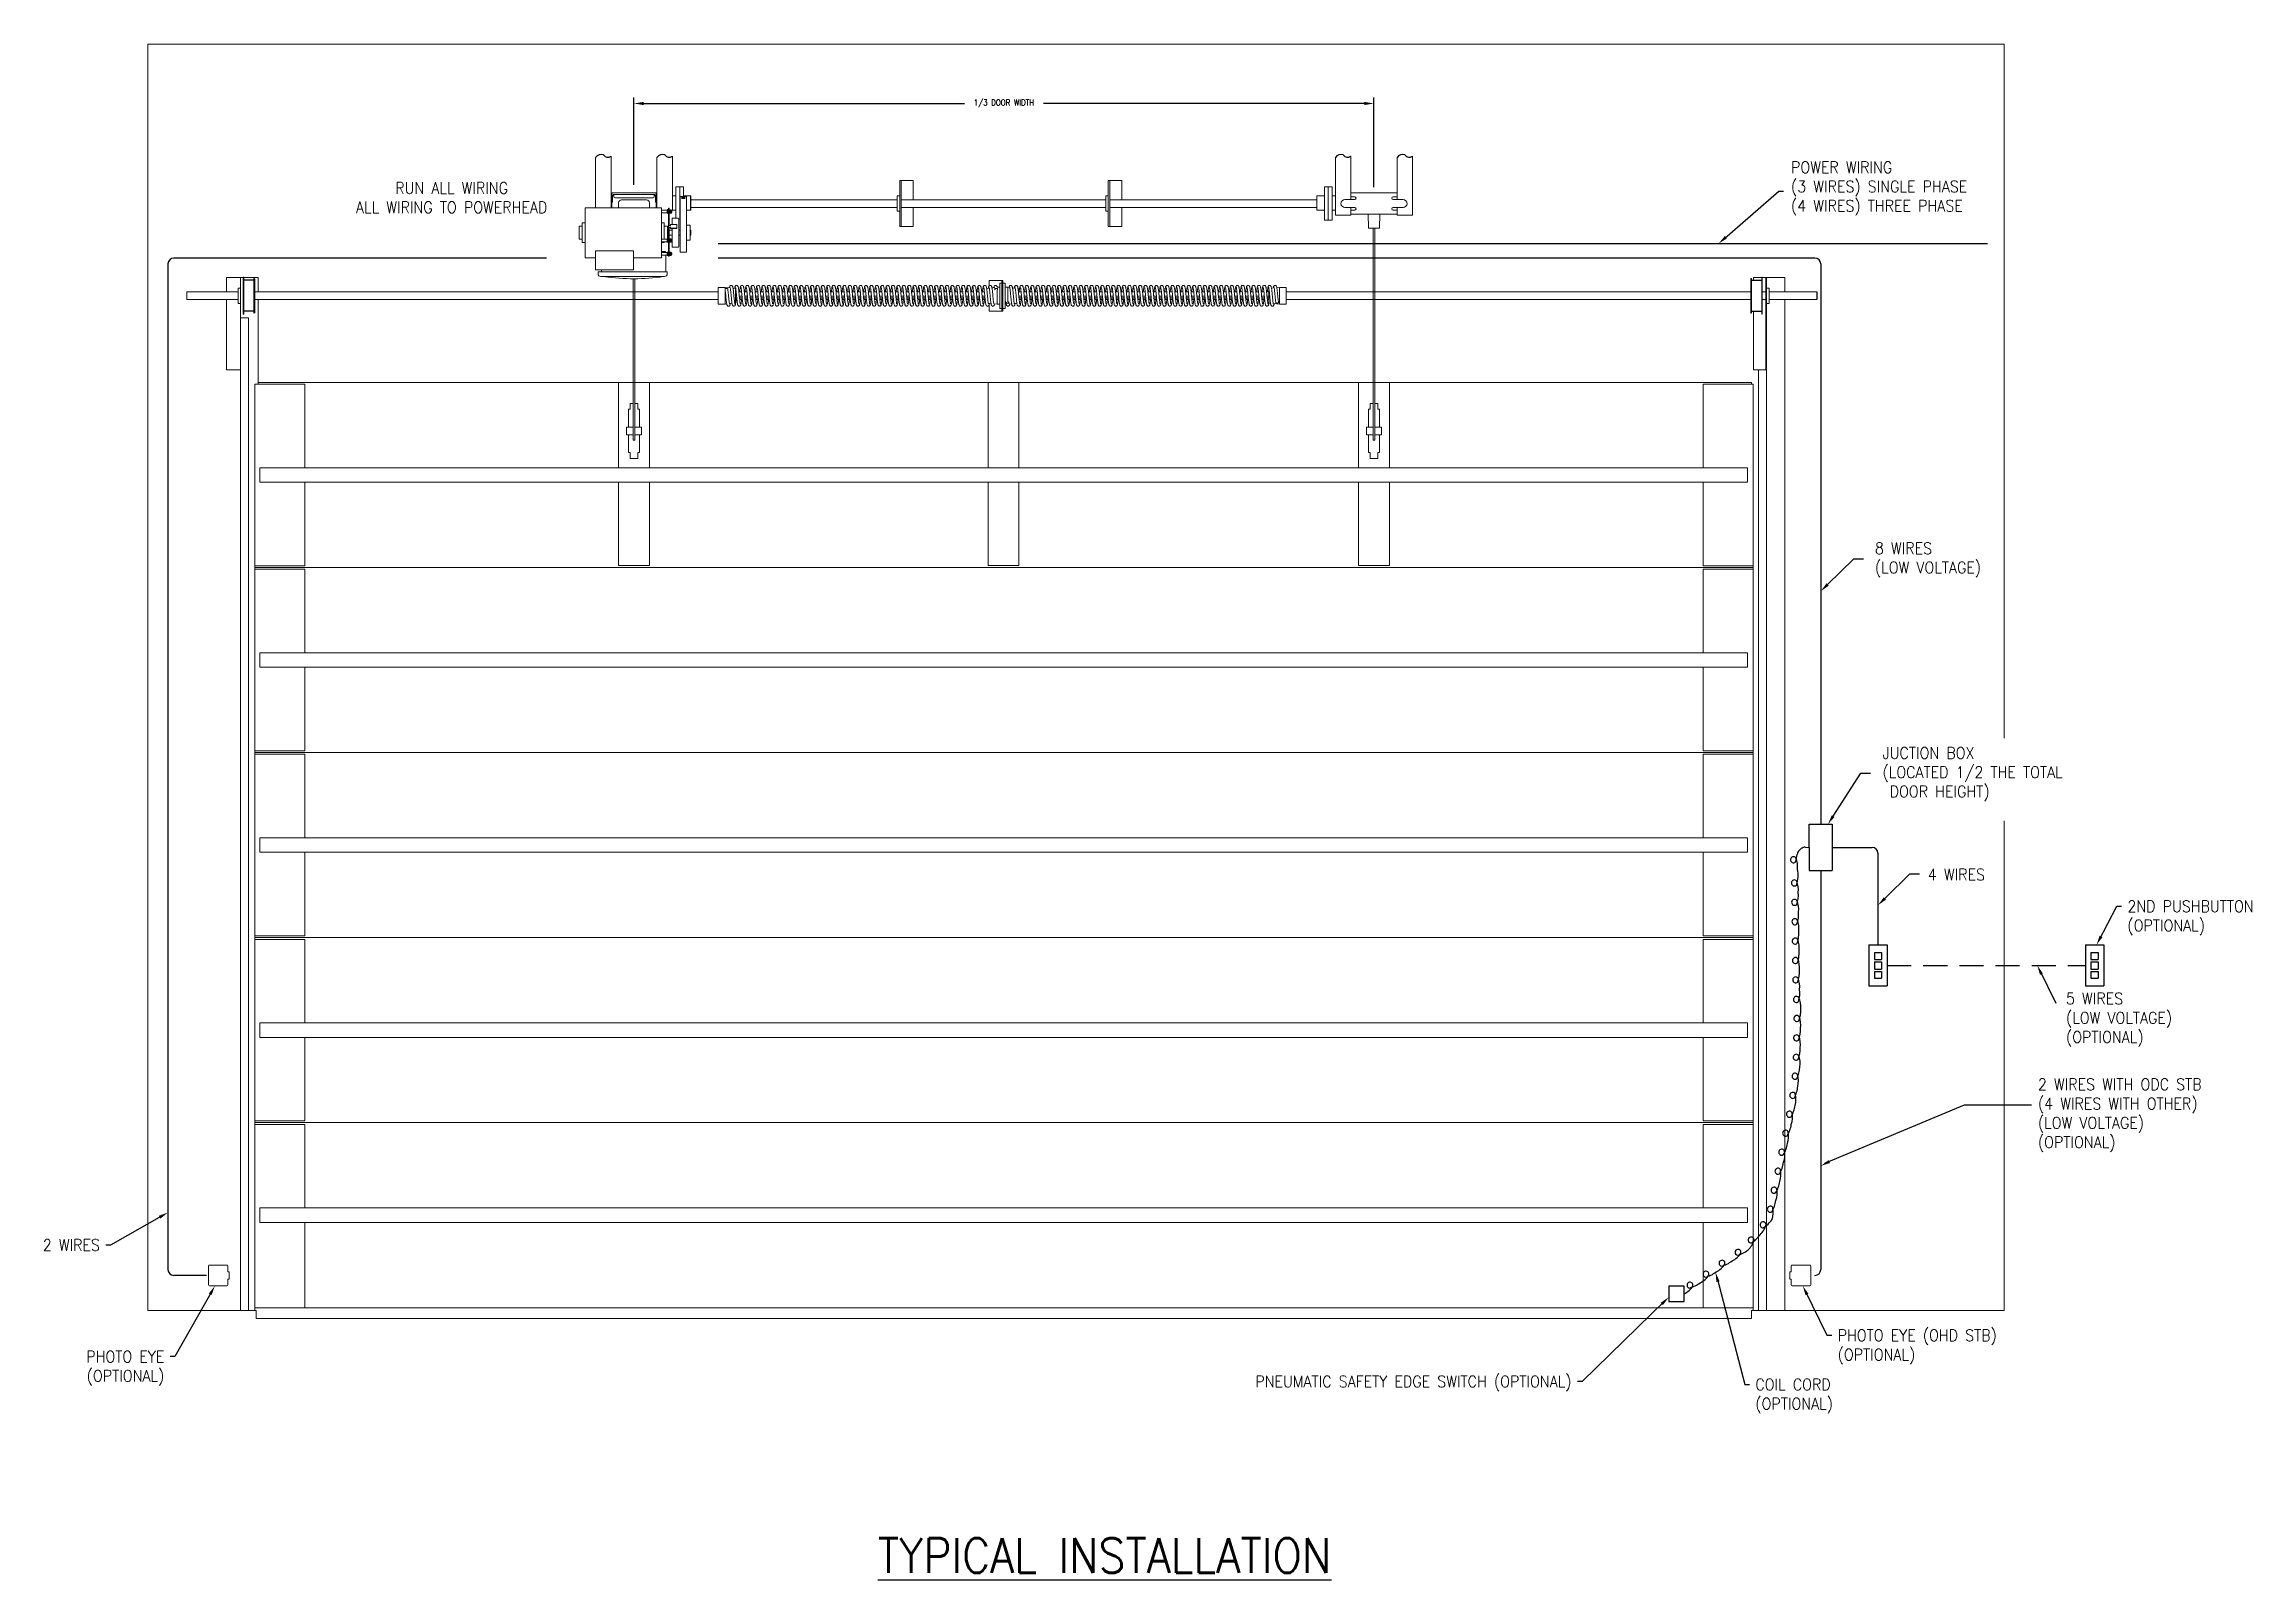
# Model space of a CAD drawing. Extents: x 20 to 307, y 49 to 248.
import ezdxf

# ---------------------------------------------------------------- set-up
doc = ezdxf.new("R2010")
doc.units = 0
doc.header["$LTSCALE"] = 0.5
doc.header["$MEASUREMENT"] = 0
doc.linetypes.add('HIDDEN', pattern=[0.375, 0.25, -0.125])
doc.layers.get('0').update_dxf_attribs({"linetype": 'CONTINUOUS'})
doc.layers.get('Defpoints').update_dxf_attribs({"linetype": 'CONTINUOUS'})
doc.layers.add('DIM', color=1, linetype='CONTINUOUS')
doc.layers.add('PEN1', color=4, linetype='CONTINUOUS')
doc.styles.add('ROMANS', font='romans.shx', dxfattribs={"width": 0.9, "height": 0.75})
doc.dimstyles.new('GENIE', dxfattribs={"dimscale": 8, "dimtxt": 0.25, "dimasz": 0.156, "dimexe": 0.095, "dimexo": 0.0925, "dimgap": 0.095, "dimtad": 0, "dimtih": 1, "dimtoh": 1, "dimdec": 5, "dimzin": 4, "dimdsep": 46, "dimlunit": 5, "dimtxsty": 'ROMANS', "dimcen": 0.09, "dimadec": 0, "dimazin": 0, "dimtfac": 1, "dimtdec": 5, "dimtofl": 0, "dimtmove": 0, "dimatfit": 3, "dimfxl": 0, "dimfrac": 2, "dimtolj": 1, "dimtzin": 4, "dimarcsym": 0})

msp = doc.modelspace()

# ---------------------------------------------------------------- texts
at = {"layer": 'DIM', "style": 'ROMANS', "width": 0.9}
msp.add_text('%%UTYPICAL INSTALLATION', height=4.5, dxfattribs=at).set_placement((128.465729, 49.669154))
at = {"layer": 'DIM', "char_height": 1.5, "style": 'ROMANS'}
for s, insert, attachment_point in [('POWER WIRING\\P(3 WIRES) SINGLE PHASE\\P(4 WIRES) THREE PHASE', (246.939332, 232.737803), 1), ('RUN ALL WIRING\\PALL WIRING TO POWERHEAD', (73.171894, 228.038011), 5), ('8 WIRES\\P(LOW VOLTAGE)', (257.824161, 183.32153), 1), ('JUCTION BOX\\P(LOCATED 1/2 THE TOTAL\\P DOOR HEIGHT)', (258.811119, 156.771737), 1), ('4 WIRES', (264.691058, 140.998189), 1), ('2ND PUSHBUTTON\\P(OPTIONAL)', (290.580079, 136.885424), 1), ('5 WIRES\\P(LOW VOLTAGE)\\P(OPTIONAL)', (282.609797, 124.914901), 1), ('2 WIRES WITH ODC STB\\P(4 WIRES WITH OTHER)\\P(LOW VOLTAGE)\\P(OPTIONAL)', (278.969284, 113.792079), 1), ('\\A1;2 WIRES', (27.539885, 92.946318), 3), ('PHOTO EYE (OHD STB)\\P(OPTIONAL)', (252.986065, 81.237583), 1), ('PHOTO EYE\\P(OPTIONAL)', (35.897451, 78.477454), 3), ('PNEUMATIC SAFETY EDGE SWITCH (OPTIONAL) ', (218.461543, 75.245718), 3), ('COIL CORD\\P(OPTIONAL)', (242.310005, 74.856984), 1)]:
    msp.add_mtext(s, dxfattribs=dict(at, insert=insert, attachment_point=attachment_point))

# ---------------------------------------------------------------- blocks, each defined once
blk = doc.blocks.new('*D7')
at = {"layer": 'Defpoints', "color": 0}
for p in [(192.83, 240.26), (96.83, 228.96), (192.83, 228.66)]:
    blk.add_point(p, dxfattribs=at)
at = {"layer": 'DIM', "color": 0, "lineweight": -2}
for p, q in [((96.83, 229.7), (96.83, 241.02)), ((192.83, 229.4), (192.83, 241.02)), ((98.08, 240.26), (139.72, 240.26)), ((191.58, 240.26), (149.95, 240.26))]:
    blk.add_line(p, q, dxfattribs=at)
at = {"layer": 'DIM', "color": 0}
for points in [[(98.08, 240.46), (98.08, 240.05), (96.83, 240.26)], [(191.58, 240.46), (191.58, 240.05), (192.83, 240.26)]]:
    blk.add_solid(points, dxfattribs=at)
at = {"layer": 'DIM', "color": 0, "insert": (144.83, 240.26), "char_height": 0.75, "attachment_point": 5, "style": 'ROMANS'}
blk.add_mtext('\\A1;1/3 DOOR WIDTH', dxfattribs=at)

# ---------------------------------------------------------------- dimensions: what is measured, and where the dimension line sits
at = {"layer": 'DIM'}
dim = msp.add_linear_dim(base=(192.83109, 240.256264), p1=(96.83109, 228.96336), p2=(192.83109, 228.655437), text='1/3 DOOR WIDTH', dimstyle='GENIE', dxfattribs=at)
dim.commit()
dim.dimension.update_dxf_attribs({"geometry": '*D7', "text_midpoint": (144.83109, 240.256264)})

# ---------------------------------------------------------------- linework, layer by layer
for p, q in [((107.76409, 222.095306), (272.437571, 222.095306)), ((36.372926, 219.460446), (36.372926, 89.001301)), ((85.472286, 220.210446), (37.122926, 220.210446)), ((250.038586, 220.210446), (107.76409, 220.210446)), ((250.788586, 219.460446), (250.788586, 146.768724)), ((252.288586, 143.768724), (257.470435, 143.768724)), ((250.788586, 140.768724), (250.788586, 89.001301)), ((258.220435, 143.018724), (258.220435, 131.117136)), ((41.358283, 88.251301), (37.122926, 88.251301))]:
    msp.add_line(p, q)
at = {"linetype": 'HIDDEN', "ltscale": 25}
msp.add_line((259.407935, 128.460886), (285.127404, 128.460886), dxfattribs=at)
for centre, start, end in [((37.122926, 219.460446), 90, 180), ((250.038586, 219.460446), 0, 90), ((257.470435, 143.018724), 0, 90), ((37.122926, 89.001301), 180, 270), ((250.038586, 89.001301), 270, 0)]:
    msp.add_arc(centre, 0.75, start, end)
at = {"layer": 'DIM', "linetype": 'Continuous', "lineweight": 15}
for p, q in [((33.77359, 247.950957), (33.77359, 83.693224)), ((33.77359, 247.950957), (274.608397, 247.950957)), ((274.608397, 157.922959), (274.608397, 247.950957)), ((91.852091, 226.728584), (91.852091, 233.269818)), ((93.85209, 233.423262), (93.85209, 228.455438)), ((99.81009, 228.455438), (99.81009, 233.269818)), ((101.810089, 226.387185), (101.810089, 233.423262)), ((187.836192, 225.780438), (187.836192, 233.269818)), ((189.836186, 233.423259), (189.836186, 228.655437)), ((195.825993, 228.655437), (195.825993, 233.269818)), ((197.825987, 225.780438), (197.825987, 233.423259)), ((102.257189, 225.368584), (102.257189, 229.376682)), ((102.757188, 229.436681), (102.757188, 227.280438)), ((102.757188, 225.249187), (102.757188, 229.436681)), ((103.257191, 229.376682), (103.257191, 228.180431)), ((131.307188, 230.280429), (131.427186, 230.280429)), ((131.307188, 230.280429), (131.307188, 228.780438)), ((131.617188, 230.280429), (131.427186, 230.280429)), ((131.50531, 224.280438), (131.50531, 230.280429)), ((133.05719, 230.280429), (131.617188, 230.280429)), ((133.05719, 230.280429), (133.05719, 227.764043)), ((158.357188, 230.280429), (158.357188, 228.780438)), ((160.10718, 230.280429), (158.357188, 230.280429)), ((158.55531, 224.280438), (158.55531, 230.280429)), ((160.10718, 230.280429), (160.10718, 227.764043)), ((186.405991, 225.184185), (186.405991, 229.376682)), ((186.905994, 225.124186), (186.905994, 229.436681)), ((186.905994, 229.436681), (186.905994, 227.280438)), ((187.405988, 229.376682), (187.405988, 227.280438)), ((90.50489, 220.258589), (90.50489, 226.728584)), ((93.85209, 228.655437), (93.971688, 228.655437)), ((93.85209, 228.205436), (93.85209, 228.455438)), ((93.85209, 226.728584), (93.85209, 228.205436)), ((93.971688, 226.728584), (93.97169, 228.655437)), ((94.002692, 228.655437), (93.971688, 228.655437)), ((94.002692, 228.655437), (99.661491, 228.655437)), ((94.061691, 228.247929), (94.061691, 227.465935)), ((94.18719, 228.43093), (94.154689, 228.43093)), ((94.18719, 228.340931), (94.154689, 228.340931)), ((99.47499, 228.43093), (94.18719, 228.43093)), ((94.217189, 228.247929), (94.217189, 228.428461)), ((94.217189, 228.155932), (94.217189, 228.247929)), ((99.31999, 228.030931), (94.34219, 228.030931)), ((94.839889, 227.351232), (94.839889, 227.39227)), ((94.839889, 227.351232), (94.839889, 226.728584)), ((95.214891, 227.74466), (98.464888, 227.74466)), ((95.83989, 226.728584), (95.83989, 226.730085)), ((97.839889, 226.730085), (97.839889, 226.728584)), ((98.839891, 227.39227), (98.839891, 227.351232)), ((98.839891, 227.351232), (98.839891, 226.728584)), ((99.444991, 228.428461), (99.444991, 228.247929)), ((99.444991, 228.247929), (99.444991, 228.155932)), ((99.507491, 228.43093), (99.47499, 228.43093)), ((99.507491, 228.340931), (99.47499, 228.340931)), ((99.600488, 227.465935), (99.600488, 228.247929)), ((99.690491, 227.465935), (99.600488, 227.465935)), ((99.692491, 228.655437), (99.661491, 228.655437)), ((99.690491, 226.728584), (99.692491, 228.655437)), ((99.692491, 228.655437), (99.81009, 228.655437)), ((99.81009, 228.205436), (99.81009, 228.455438)), ((99.81009, 226.728584), (99.81009, 228.205436)), ((100.379892, 226.728584), (100.379892, 226.533493)), ((100.379892, 226.533493), (100.379892, 220.258589)), ((101.13389, 226.051278), (101.13389, 226.414293)), ((101.259891, 226.446696), (101.16389, 226.446696)), ((101.259891, 226.310769), (101.16389, 226.310769)), ((101.249401, 226.446696), (101.249369, 226.484449)), ((101.28989, 226.643954), (101.28989, 226.678591)), ((101.28989, 226.643954), (101.28989, 226.416368)), ((101.28989, 226.167352), (101.28989, 226.516278)), ((101.394489, 226.678591), (101.394489, 226.643954)), ((101.394489, 226.643954), (101.394489, 226.416368)), ((101.394489, 226.167352), (101.394489, 226.516278)), ((101.497488, 226.078292), (101.497488, 226.387288)), ((101.524888, 226.387185), (101.497488, 226.387185)), ((101.524888, 226.414293), (101.524888, 226.051278)), ((101.554892, 226.444471), (101.624892, 226.444471)), ((101.554892, 226.299289), (101.624892, 226.299289)), ((101.654891, 226.414293), (101.654891, 226.051278)), ((101.712389, 226.394291), (101.712389, 226.07128)), ((101.810089, 226.387185), (101.712389, 226.387185)), ((101.754891, 226.297787), (101.754891, 226.242529)), ((101.810089, 228.280435), (102.19719, 228.280435)), ((102.757188, 227.280438), (102.757188, 225.249187)), ((102.83519, 223.181084), (102.83519, 228.20293)), ((103.04819, 227.886), (103.04819, 228.197711)), ((103.064189, 227.886), (103.064189, 228.197711)), ((103.140188, 227.886), (103.140188, 228.197711)), ((103.156192, 227.886), (103.156192, 228.197711)), ((103.23219, 227.886), (103.23219, 228.197711)), ((103.248189, 227.886), (103.248189, 228.197711)), ((103.31719, 228.280435), (104.197189, 228.280435)), ((103.324188, 227.886), (103.324188, 228.197711)), ((103.340192, 227.886), (103.340192, 228.197711)), ((103.41619, 227.886), (103.41619, 228.197711)), ((103.432189, 227.886), (103.432189, 228.197711)), ((103.644189, 227.435936), (103.644189, 228.20293)), ((103.644189, 224.468582), (103.644189, 227.435936)), ((104.197189, 227.764043), (130.989688, 227.764043)), ((126.773589, 227.779934), (126.773589, 227.764043)), ((130.989688, 226.406212), (130.989688, 228.220934)), ((130.989688, 226.339933), (130.989688, 226.406212)), ((131.307188, 228.780438), (131.307188, 225.780438)), ((131.50531, 227.764043), (158.039688, 227.764043)), ((133.05719, 226.780932), (133.05719, 224.280438)), ((158.039688, 226.406212), (158.039688, 228.220934)), ((158.039688, 226.339933), (158.039688, 226.406212)), ((158.357188, 228.780438), (158.357188, 225.780438)), ((158.55531, 227.764043), (185.405994, 227.764043)), ((160.10718, 226.780932), (160.10718, 224.280438)), ((185.405994, 228.090892), (185.405994, 228.220436)), ((185.405994, 227.98687), (185.405994, 228.090892)), ((185.405994, 226.465431), (185.405994, 227.98687)), ((185.405994, 226.575348), (185.405994, 226.591418)), ((185.405994, 226.510571), (185.405994, 226.575348)), ((185.465993, 228.280435), (186.345992, 228.280435)), ((186.905994, 227.280438), (186.905994, 225.124186)), ((187.405988, 227.280438), (187.405988, 225.184185)), ((187.465987, 228.280435), (187.836192, 228.280435)), ((190.329985, 227.790438), (189.055187, 227.790438)), ((189.055187, 226.770438), (190.329985, 226.770438)), ((195.825993, 228.655437), (189.836186, 228.655437)), ((189.836186, 228.655437), (189.836186, 228.140435)), ((189.836186, 228.140435), (190.00169, 228.140435)), ((189.836186, 228.13898), (189.836186, 228.140435)), ((189.836186, 228.13898), (189.836186, 227.790438)), ((189.836186, 226.770438), (189.836186, 226.421887)), ((189.836186, 226.420432), (189.836186, 226.421887)), ((189.836186, 226.420432), (189.836186, 225.905429)), ((190.00169, 226.420432), (189.836186, 226.420432)), ((190.00169, 228.140435), (190.329985, 228.140435)), ((190.329985, 226.420432), (190.00169, 226.420432)), ((195.660489, 228.140435), (195.332185, 228.140435)), ((195.332185, 227.790438), (196.606992, 227.790438)), ((196.606992, 226.770438), (195.332185, 226.770438)), ((195.332185, 226.420432), (195.660489, 226.420432)), ((195.825993, 228.140435), (195.660489, 228.140435)), ((195.660489, 226.420432), (195.825993, 226.420432)), ((195.825993, 228.655437), (195.825993, 228.140435)), ((195.825993, 228.13898), (195.825993, 228.140435)), ((195.825993, 227.790438), (195.825993, 228.13898)), ((195.825993, 226.421887), (195.825993, 226.770438)), ((195.825993, 226.420432), (195.825993, 226.421887)), ((195.825993, 226.420432), (195.825993, 225.905429)), ((197.825987, 226.976839), (197.831094, 226.976839)), ((197.831094, 227.729932), (197.831094, 227.139292)), ((197.831094, 226.976839), (197.831094, 227.182996)), ((197.831094, 226.933126), (197.831094, 226.976839)), ((197.831094, 226.933126), (197.831094, 226.830935)), ((89.72489, 222.646585), (89.72489, 224.340587)), ((90.124889, 222.213583), (90.124889, 224.773589)), ((100.754889, 224.773589), (100.754889, 224.696394)), ((100.754889, 224.696394), (100.754889, 222.666597)), ((101.159891, 224.340587), (101.159891, 224.289505)), ((101.159891, 224.289505), (101.159891, 222.698108)), ((101.259891, 226.096859), (101.16389, 226.096859)), ((101.259891, 226.018885), (101.16389, 226.018885)), ((101.28989, 225.905964), (101.28989, 226.167352)), ((101.28989, 225.52364), (101.28989, 225.905964)), ((101.28989, 224.737601), (101.28989, 225.52364)), ((101.28989, 224.743439), (101.28989, 224.759124)), ((101.28989, 224.644007), (101.28989, 224.743439)), ((101.28989, 224.657871), (101.28989, 224.737601)), ((101.28989, 224.657871), (101.28989, 224.636066)), ((101.28989, 224.556328), (101.28989, 224.636066)), ((101.28989, 224.592447), (101.28989, 224.622446)), ((101.28989, 224.583736), (101.28989, 224.622446)), ((101.28989, 224.583736), (101.28989, 224.188618)), ((101.28989, 224.556328), (101.28989, 224.338813)), ((101.28989, 224.147937), (101.28989, 224.360918)), ((101.28989, 224.147937), (101.28989, 224.360918)), ((101.28989, 224.177768), (101.28989, 224.188618)), ((101.28989, 224.177768), (101.28989, 224.188618)), ((101.28989, 224.125832), (101.28989, 224.147937)), ((101.28989, 224.125832), (101.28989, 223.908317)), ((101.28989, 223.873671), (101.28989, 223.908317)), ((101.28989, 223.872085), (101.28989, 223.906721)), ((101.28989, 223.086045), (101.28989, 223.872085)), ((101.394489, 225.905964), (101.394489, 226.167352)), ((101.394489, 225.905964), (101.394489, 225.52364)), ((101.394489, 224.737601), (101.394489, 225.52364)), ((101.394489, 224.737601), (101.394489, 224.657871)), ((101.394489, 224.657871), (101.394489, 224.636066)), ((101.394489, 224.636066), (101.394489, 224.556328)), ((101.394489, 224.429797), (101.394489, 224.556328)), ((101.394489, 224.125832), (101.394489, 224.147937)), ((101.394489, 223.908317), (101.394489, 224.125832)), ((101.394489, 223.908317), (101.394489, 223.873671)), ((101.394489, 223.906721), (101.394489, 223.872085)), ((101.394489, 223.086045), (101.394489, 223.872085)), ((101.394527, 225.679495), (101.394527, 225.670427)), ((101.394527, 225.670427), (101.394696, 225.473929)), ((101.394757, 225.320206), (101.394874, 225.183584)), ((101.469188, 224.436686), (101.494888, 224.436686)), ((101.469188, 224.436686), (101.494888, 224.436686)), ((101.494888, 224.223705), (101.469188, 224.223705)), ((101.494888, 224.223705), (101.469188, 224.223705)), ((101.469188, 224.179504), (101.494888, 224.179504)), ((101.469188, 224.179504), (101.494888, 224.179504)), ((101.549889, 224.486538), (101.549889, 224.531857)), ((101.549889, 224.486538), (101.549889, 224.531857)), ((101.549889, 224.128544), (101.549889, 224.173863)), ((101.549889, 224.128544), (101.549889, 224.173863)), ((101.549889, 224.084343), (101.549889, 224.128544)), ((101.549889, 224.084343), (101.549889, 224.128544)), ((101.554892, 226.087604), (101.624892, 226.087604)), ((101.554892, 226.0211), (101.624892, 226.0211)), ((101.604889, 224.581699), (102.32489, 224.581699)), ((102.32489, 224.078702), (101.604889, 224.078702)), ((101.61949, 224.034491), (101.604889, 224.034491)), ((101.61949, 224.034491), (101.604889, 224.034491)), ((102.32489, 224.034491), (101.61949, 224.034491)), ((101.754891, 226.242529), (101.754891, 226.167793)), ((101.774091, 224.581699), (101.774091, 225.368584)), ((101.774091, 221.624023), (101.774091, 224.034491)), ((102.384889, 224.527323), (102.384889, 224.133078)), ((102.384889, 224.133078), (102.384889, 224.088868)), ((102.664092, 225.268589), (102.664092, 221.718583)), ((103.635188, 224.468582), (103.635188, 224.409785)), ((103.635188, 224.409785), (103.635188, 222.518581)), ((104.135191, 224.468582), (104.135191, 224.409785)), ((104.135191, 224.409785), (104.135191, 222.518581)), ((104.21989, 223.589775), (104.21989, 223.806088)), ((104.21989, 223.228787), (104.21989, 223.589775)), ((131.307188, 225.780438), (131.307188, 224.280438)), ((131.307188, 224.280438), (131.427186, 224.280438)), ((131.617188, 224.280438), (131.427186, 224.280438)), ((133.05719, 224.280438), (131.617188, 224.280438)), ((158.357188, 225.780438), (158.357188, 224.280438)), ((160.10718, 224.280438), (158.357188, 224.280438)), ((189.596191, 225.780438), (187.836192, 225.780438)), ((189.836186, 225.780438), (189.596191, 225.780438)), ((190.00169, 225.905429), (189.836186, 225.905429)), ((189.836186, 225.905429), (189.836186, 225.780438)), ((190.00169, 225.905429), (195.660489, 225.905429)), ((192.108475, 224.133463), (192.062078, 225.905429)), ((192.436939, 224.075032), (192.168455, 224.075032)), ((193.225241, 224.075032), (192.436939, 224.075032)), ((192.706089, 196.588869), (192.706089, 224.075032)), ((192.956091, 196.588869), (192.956091, 224.075032)), ((193.493725, 224.075032), (193.225241, 224.075032)), ((193.600101, 225.905429), (193.553705, 224.133463)), ((195.825993, 225.905429), (195.660489, 225.905429)), ((195.825993, 225.780438), (195.825993, 225.905429)), ((196.065989, 225.780438), (195.825993, 225.780438)), ((197.825987, 225.780438), (196.065989, 225.780438)), ((96.76739, 221.127896), (91.817389, 221.127896)), ((91.817389, 220.105175), (91.817389, 221.127896)), ((96.76739, 220.105175), (96.76739, 221.127896)), ((100.801489, 221.080438), (100.379892, 221.080438)), ((100.754889, 222.326598), (100.754889, 222.213583)), ((100.866289, 221.080438), (100.801489, 221.080438)), ((100.95609, 220.990637), (100.95609, 220.924377)), ((100.95609, 220.584377), (100.95609, 218.43785)), ((101.018089, 220.586095), (101.018159, 220.582519)), ((101.13389, 222.670418), (101.13389, 222.678105)), ((101.13389, 222.31509), (101.13389, 222.670418)), ((101.13389, 220.6261), (101.13389, 220.935885)), ((101.13389, 220.572879), (101.13389, 220.6261)), ((101.259891, 222.707316), (101.16389, 222.707316)), ((101.259891, 222.645008), (101.16389, 222.645008)), ((101.259891, 222.43428), (101.16389, 222.43428)), ((101.259891, 222.285869), (101.16389, 222.285869)), ((101.259891, 220.963482), (101.16389, 220.963482)), ((101.259891, 220.907547), (101.16389, 220.907547)), ((101.259891, 220.698443), (101.16389, 220.698443)), ((101.259891, 220.545282), (101.16389, 220.545282)), ((101.28989, 223.098576), (101.28989, 223.104199)), ((101.28989, 223.018096), (101.28989, 223.098576)), ((101.28989, 222.827502), (101.28989, 223.086045)), ((101.28989, 223.012473), (101.28989, 223.018096)), ((101.28989, 222.732369), (101.28989, 222.827502)), ((101.28989, 222.252406), (101.28989, 222.732369)), ((101.28989, 222.055936), (101.28989, 222.252406)), ((101.28989, 221.723699), (101.28989, 222.055936)), ((101.28989, 221.496122), (101.28989, 221.723699)), ((101.28989, 221.416383), (101.28989, 221.496122)), ((101.28989, 221.479789), (101.28989, 221.042601)), ((101.28989, 221.198737), (101.28989, 221.416383)), ((101.28989, 220.915169), (101.28989, 221.042601)), ((101.28989, 220.641964), (101.28989, 220.915169)), ((101.28989, 220.470884), (101.28989, 220.641964)), ((101.394489, 223.086045), (101.394489, 222.827502)), ((101.394489, 222.732369), (101.394489, 222.827502)), ((101.394489, 222.252406), (101.394489, 222.732369)), ((101.394489, 222.252406), (101.394489, 222.055936)), ((101.394489, 222.055936), (101.394489, 221.723699)), ((101.394489, 221.496122), (101.394489, 221.723699)), ((101.394489, 221.496122), (101.394489, 221.416383)), ((101.394489, 221.467549), (101.394489, 220.470884)), ((101.394489, 221.198737), (101.394489, 221.416383)), ((101.394489, 220.470884), (101.394489, 220.641964)), ((101.497488, 222.342095), (101.497488, 222.6511)), ((101.497488, 220.595195), (101.497488, 220.904201)), ((101.524888, 222.678105), (101.524888, 222.659877)), ((101.524888, 222.659877), (101.524888, 222.31509)), ((101.524888, 220.935885), (101.524888, 220.582256)), ((101.524888, 220.582256), (101.524888, 220.572879)), ((101.554892, 222.712545), (101.624892, 222.712545)), ((101.554892, 222.617984), (101.624892, 222.617984)), ((101.554892, 222.402028), (101.624892, 222.402028)), ((101.554892, 222.280641), (101.624892, 222.280641)), ((101.554892, 220.966542), (101.624892, 220.966542)), ((101.554892, 220.823096), (101.624892, 220.823096)), ((101.554892, 220.610932), (101.624892, 220.610932)), ((101.554892, 220.542213), (101.624892, 220.542213)), ((101.654891, 222.678105), (101.654891, 222.659877)), ((101.654891, 222.659877), (101.654891, 222.31509)), ((101.654891, 220.935885), (101.654891, 220.582256)), ((101.654891, 220.582256), (101.654891, 220.572879)), ((101.712389, 222.658103), (101.712389, 222.641883)), ((101.712389, 222.641883), (101.712389, 222.335092)), ((101.712389, 220.915882), (101.712389, 220.601226)), ((101.712389, 220.601226), (101.712389, 220.592872)), ((101.724892, 220.829), (101.724892, 220.849379)), ((101.724892, 220.659376), (101.724892, 220.829)), ((101.754891, 222.561599), (101.754891, 222.501281)), ((101.754891, 222.501281), (101.754891, 222.431596)), ((101.754891, 220.819379), (101.754891, 220.689385)), ((102.564092, 221.624023), (101.774091, 221.624023)), ((102.83519, 220.957934), (102.83519, 223.181084)), ((103.04819, 220.963153), (103.04819, 221.01963)), ((103.064189, 220.963153), (103.064189, 221.01963)), ((103.140188, 220.963153), (103.140188, 221.01963)), ((103.156192, 220.963153), (103.156192, 221.01963)), ((103.23219, 220.963153), (103.23219, 221.01963)), ((103.248189, 220.963153), (103.248189, 221.01963)), ((103.324188, 220.963153), (103.324188, 221.01963)), ((103.340192, 220.963153), (103.340192, 221.01963)), ((103.41619, 220.963153), (103.41619, 221.01963)), ((103.432189, 220.963153), (103.432189, 221.01963)), ((103.644189, 220.957934), (103.644189, 222.518581)), ((104.21989, 223.181084), (104.21989, 223.228787)), ((43.95459, 215.815724), (43.95459, 217.693224)), ((43.95459, 217.693224), (45.77359, 217.693224)), ((45.77359, 217.693224), (45.77359, 216.740732)), ((46.11709, 217.693224), (45.77359, 217.693224)), ((48.05459, 217.693224), (46.203532, 217.693224)), ((48.05459, 217.693224), (48.05459, 215.815724)), ((91.817389, 218.682557), (91.817389, 220.105175)), ((92.164527, 218.43785), (92.507672, 218.43785)), ((92.507672, 218.43785), (92.893581, 218.43785)), ((92.88709, 217.812855), (92.543946, 217.812855)), ((92.626088, 218.43785), (92.626088, 218.682557)), ((92.893581, 217.812855), (92.88709, 217.812855)), ((100.76858, 218.43785), (92.893581, 218.43785)), ((100.76858, 217.812855), (92.893581, 217.812855)), ((96.76739, 218.682557), (96.76739, 220.105175)), ((100.76858, 218.43785), (101.154489, 218.43785)), ((100.775071, 217.812855), (100.76858, 217.812855)), ((101.154489, 218.43785), (101.150012, 218.181306)), ((242.05359, 217.344896), (242.05359, 217.693224)), ((242.05359, 217.693224), (243.131209, 217.693224)), ((243.21609, 217.693224), (243.49359, 217.693224)), ((243.65359, 217.693224), (243.49359, 217.693224)), ((243.77359, 217.693224), (243.65359, 217.693224)), ((243.65359, 205.693224), (243.65359, 217.693224)), ((243.77359, 205.693224), (243.77359, 217.693224)), ((243.87259, 217.693224), (243.77359, 217.693224)), ((243.97159, 217.693224), (243.87259, 217.693224)), ((246.15359, 217.693224), (243.97159, 217.693224)), ((246.15359, 217.693224), (246.15359, 215.815724)), ((45.476465, 215.815724), (38.82971, 215.815724)), ((38.82971, 214.820724), (38.82971, 215.815724)), ((38.82971, 215.01882), (38.82971, 215.06523)), ((38.82971, 214.820724), (45.476465, 214.820724)), ((43.95459, 205.693224), (43.95459, 214.820724)), ((45.77359, 216.318724), (45.476465, 216.318724)), ((45.476465, 216.318724), (45.476465, 215.713722)), ((45.476465, 215.713722), (45.476465, 214.317724)), ((45.77359, 216.740732), (45.77359, 215.435064)), ((45.77359, 215.435064), (45.77359, 211.106297)), ((107.76409, 215.815724), (47.59109, 215.815724)), ((47.59109, 214.820724), (107.76409, 214.820724)), ((48.05459, 214.820724), (48.05459, 204.069224)), ((96.706091, 196.588869), (96.706091, 217.520755)), ((96.956088, 196.588869), (96.956088, 217.520755)), ((241.734954, 215.815724), (181.450629, 215.815724)), ((181.45209, 214.820724), (241.734954, 214.820724)), ((243.65359, 215.815724), (243.208954, 215.815724)), ((243.208954, 214.820724), (243.65359, 214.820724)), ((244.06109, 216.318724), (243.77359, 216.318724)), ((244.09109, 216.288062), (244.09109, 215.689973)), ((250.30459, 215.815724), (244.09109, 215.815724)), ((244.09109, 215.689973), (244.09109, 214.34785)), ((244.09109, 214.820724), (250.30459, 214.820724)), ((246.15359, 214.820724), (246.15359, 83.693224)), ((45.476465, 214.317724), (45.77359, 214.317724)), ((45.77359, 212.468522), (46.83017, 212.468522)), ((46.83017, 212.468522), (46.83017, 83.693224)), ((242.05359, 205.693224), (242.05359, 213.315389)), ((243.77359, 214.317724), (244.06109, 214.317724)), ((45.77359, 211.106297), (45.77359, 204.62872)), ((33.72359, 203.693224), (33.77359, 203.693224)), ((45.77359, 205.693224), (43.95459, 205.693224)), ((45.77359, 204.62872), (45.77359, 85.505724)), ((47.63109, 203.844224), (47.63109, 83.693224)), ((47.63109, 203.844224), (47.79109, 203.844224)), ((47.79109, 203.844224), (53.941024, 203.844224)), ((48.05459, 204.069224), (142.77359, 204.069224)), ((48.05459, 204.069224), (48.05459, 203.844224)), ((53.941024, 203.844224), (53.967334, 203.844224)), ((53.967334, 203.844224), (54.131045, 203.844224)), ((54.131045, 203.844224), (54.131045, 193.006724)), ((94.831089, 204.069224), (96.706091, 204.069224)), ((94.831089, 193.006724), (94.831089, 204.069224)), ((96.956088, 204.069224), (98.831091, 204.069224)), ((96.956088, 204.069224), (98.831091, 204.069224)), ((98.831091, 204.069224), (98.831091, 193.006724)), ((146.77359, 204.069224), (142.77359, 204.069224)), ((142.77359, 204.069224), (142.77359, 193.006724)), ((146.77359, 193.006724), (146.77359, 204.069224)), ((146.77359, 204.069224), (241.83109, 204.069224)), ((192.706089, 204.069224), (190.831086, 204.069224)), ((190.831086, 204.069224), (190.831086, 193.006724)), ((190.831086, 204.069224), (192.706089, 204.069224)), ((194.831093, 204.069224), (192.956091, 204.069224)), ((194.831093, 193.006724), (194.831093, 204.069224)), ((235.531135, 203.844224), (235.531135, 193.006724)), ((235.694846, 203.844224), (235.531135, 203.844224)), ((235.721156, 203.844224), (235.694846, 203.844224)), ((241.87109, 203.844224), (235.721156, 203.844224)), ((241.83109, 204.069224), (241.83109, 203.844224)), ((242.03109, 203.844224), (241.87109, 203.844224)), ((242.03109, 201.405724), (242.03109, 203.844224)), ((242.03109, 83.693224), (242.03109, 203.844224)), ((243.49359, 205.693224), (242.05359, 205.693224)), ((242.71701, 83.699249), (242.71701, 205.693224)), ((243.49359, 205.693224), (243.65359, 205.693224)), ((243.77359, 205.693224), (243.65359, 205.693224)), ((243.77359, 83.701781), (243.77359, 205.693224)), ((96.135088, 200.592339), (96.135088, 200.342338)), ((96.27109, 200.592339), (96.135088, 200.592339)), ((96.331089, 200.592339), (96.27109, 200.592339)), ((96.331089, 201.342335), (96.331089, 200.592339)), ((96.706091, 201.342335), (96.331089, 201.342335)), ((97.331091, 201.342335), (96.956088, 201.342335)), ((97.331091, 201.342335), (97.331091, 200.592339)), ((97.331091, 200.592339), (97.39109, 200.592339)), ((97.39109, 200.592339), (97.527091, 200.592339)), ((97.527091, 200.592339), (97.527091, 198.279839)), ((192.135086, 200.592339), (192.135086, 200.342338)), ((192.271088, 200.592339), (192.135086, 200.592339)), ((192.331087, 200.592339), (192.271088, 200.592339)), ((192.331087, 201.342335), (192.331087, 200.592339)), ((192.706089, 201.342335), (192.331087, 201.342335)), ((193.331093, 201.342335), (192.956091, 201.342335)), ((193.331093, 201.342335), (193.331093, 200.592339)), ((193.331093, 200.592339), (193.391092, 200.592339)), ((193.391092, 200.592339), (193.527094, 200.592339)), ((193.527094, 200.592339), (193.527094, 200.342338)), ((95.86109, 198.279839), (96.706091, 198.279839)), ((95.86109, 197.279842), (95.86109, 198.279839)), ((96.135088, 198.279839), (96.135088, 200.342338)), ((96.706091, 198.762195), (96.706091, 200.090346)), ((96.956088, 198.762195), (96.956088, 200.090346)), ((97.80109, 198.279839), (96.956088, 198.279839)), ((97.80109, 197.279842), (97.80109, 198.279839)), ((191.861092, 198.279839), (192.119091, 198.279839)), ((191.861092, 197.279842), (191.861092, 198.279839)), ((192.119091, 198.279839), (192.706089, 198.279839)), ((192.135086, 198.279839), (192.135086, 200.342338)), ((192.706089, 198.762195), (192.706089, 200.090346)), ((192.956091, 198.762195), (192.956091, 200.090346)), ((193.801087, 198.279839), (192.956091, 198.279839)), ((193.527094, 199.507798), (193.527094, 200.342338)), ((193.527094, 198.279839), (193.527094, 199.507798)), ((193.801087, 197.279842), (193.801087, 198.279839)), ((96.119089, 197.279842), (95.86109, 197.279842)), ((96.448088, 197.279842), (96.119089, 197.279842)), ((96.135088, 195.217333), (96.135088, 197.279842)), ((96.135088, 195.217333), (96.135088, 194.967341)), ((96.135088, 194.967341), (96.27109, 194.967341)), ((96.331089, 194.967341), (96.27109, 194.967341)), ((96.331089, 194.217336), (96.331089, 194.967341)), ((96.448088, 197.279842), (96.538091, 197.279842)), ((96.706091, 197.279842), (96.538091, 197.279842)), ((96.706091, 196.588869), (96.956088, 196.588869)), ((96.956088, 197.279842), (97.124089, 197.279842)), ((97.214092, 197.279842), (97.124089, 197.279842)), ((97.214092, 197.279842), (97.543091, 197.279842)), ((97.331091, 194.967341), (97.39109, 194.967341)), ((97.331091, 194.217336), (97.331091, 194.967341)), ((97.527091, 194.967341), (97.39109, 194.967341)), ((97.527091, 195.217333), (97.527091, 197.279842)), ((97.527091, 195.217333), (97.527091, 194.967341)), ((97.543091, 197.279842), (97.80109, 197.279842)), ((192.119091, 197.279842), (191.861092, 197.279842)), ((192.44809, 197.279842), (192.119091, 197.279842)), ((192.135086, 195.217333), (192.135086, 197.279842)), ((192.135086, 195.217333), (192.135086, 194.967341)), ((192.135086, 194.967341), (192.271088, 194.967341)), ((192.331087, 194.967341), (192.271088, 194.967341)), ((192.331087, 194.217336), (192.331087, 194.967341)), ((192.44809, 197.279842), (192.538088, 197.279842)), ((192.706089, 197.279842), (192.538088, 197.279842)), ((192.706089, 196.588869), (192.956091, 196.588869)), ((192.956091, 197.279842), (193.124091, 197.279842)), ((193.21409, 197.279842), (193.124091, 197.279842)), ((193.21409, 197.279842), (193.543088, 197.279842)), ((193.331093, 194.967341), (193.391092, 194.967341)), ((193.331093, 194.217336), (193.331093, 194.967341)), ((193.527094, 194.967341), (193.391092, 194.967341)), ((193.527094, 195.217333), (193.527094, 197.279842)), ((193.527094, 195.217333), (193.527094, 194.967341)), ((193.543088, 197.279842), (193.801087, 197.279842)), ((48.27359, 193.006724), (48.27359, 192.953598)), ((48.27359, 193.006724), (241.27359, 193.006724)), ((48.27359, 192.944283), (48.27359, 192.953598)), ((48.27359, 192.886327), (48.27359, 192.944283)), ((48.27359, 192.496724), (48.27359, 192.886327)), ((48.27359, 192.436724), (48.27359, 192.496724)), ((48.27359, 192.321724), (48.27359, 192.436724)), ((48.27359, 191.816724), (48.27359, 192.321724)), ((97.331091, 194.217336), (96.331089, 194.217336)), ((193.331093, 194.217336), (192.331087, 194.217336)), ((241.27359, 193.006724), (241.27359, 192.953598)), ((241.27359, 192.944283), (241.27359, 192.953598)), ((241.27359, 192.886327), (241.27359, 192.944283)), ((241.27359, 192.496724), (241.27359, 192.886327)), ((241.27359, 192.436724), (241.27359, 192.496724)), ((241.27359, 192.321724), (241.27359, 192.436724)), ((241.27359, 191.816724), (241.27359, 192.321724)), ((48.27359, 191.701724), (48.27359, 191.816724)), ((48.27359, 191.641724), (48.27359, 191.701724)), ((48.27359, 191.25212), (48.27359, 191.641724)), ((48.27359, 191.194165), (48.27359, 191.25212)), ((48.27359, 191.18485), (48.27359, 191.194165)), ((48.27359, 191.18485), (48.27359, 191.131724)), ((48.27359, 191.131724), (241.27359, 191.131724)), ((54.131045, 191.131724), (54.131045, 180.294224)), ((94.831089, 180.319223), (94.831089, 191.131721)), ((98.831091, 191.131721), (98.831091, 180.319223)), ((142.77359, 191.131724), (142.77359, 180.319224)), ((146.77359, 180.319224), (146.77359, 191.131724)), ((190.831086, 191.131721), (190.831086, 180.319223)), ((194.831093, 180.319223), (194.831093, 191.131721)), ((235.531135, 191.131724), (235.531135, 180.294224)), ((241.27359, 191.701724), (241.27359, 191.816724)), ((241.27359, 191.641724), (241.27359, 191.701724)), ((241.27359, 191.25212), (241.27359, 191.641724)), ((241.27359, 191.194165), (241.27359, 191.25212)), ((241.27359, 191.18485), (241.27359, 191.194165)), ((241.27359, 191.18485), (241.27359, 191.131724)), ((47.63109, 180.294224), (54.131045, 180.294224)), ((47.63109, 180.069224), (242.03109, 180.069224)), ((47.63109, 179.844224), (54.131045, 179.844224)), ((53.794981, 180.069224), (235.867199, 180.069224)), ((54.131045, 179.844224), (54.131045, 169.006724)), ((98.831091, 180.319223), (94.831089, 180.319223)), ((142.77359, 180.319224), (146.77359, 180.319224)), ((190.831086, 180.319223), (194.831093, 180.319223)), ((235.531135, 180.294224), (242.03109, 180.294224)), ((235.531135, 179.844224), (235.531135, 169.006724)), ((242.03109, 179.844224), (235.531135, 179.844224)), ((235.694846, 180.294224), (235.721156, 180.294224)), ((235.721156, 179.844224), (235.694846, 179.844224)), ((48.27359, 169.006724), (241.27359, 169.006724)), ((48.27359, 169.006724), (48.27359, 168.953598)), ((241.27359, 169.006724), (241.27359, 168.953598)), ((48.27359, 168.944283), (48.27359, 168.953598)), ((48.27359, 168.886327), (48.27359, 168.944283)), ((48.27359, 168.496724), (48.27359, 168.886327)), ((48.27359, 168.436724), (48.27359, 168.496724)), ((48.27359, 168.321724), (48.27359, 168.436724)), ((48.27359, 167.816724), (48.27359, 168.321724)), ((48.27359, 167.701724), (48.27359, 167.816724)), ((48.27359, 167.641724), (48.27359, 167.701724)), ((48.27359, 167.25212), (48.27359, 167.641724)), ((48.27359, 167.194165), (48.27359, 167.25212)), ((48.27359, 167.18485), (48.27359, 167.194165)), ((48.27359, 167.18485), (48.27359, 167.131724)), ((48.27359, 167.131724), (241.27359, 167.131724)), ((54.131045, 167.131724), (54.131045, 156.294224)), ((235.531135, 167.131724), (235.531135, 156.294224)), ((241.27359, 168.944283), (241.27359, 168.953598)), ((241.27359, 168.886327), (241.27359, 168.944283)), ((241.27359, 168.496724), (241.27359, 168.886327)), ((241.27359, 168.436724), (241.27359, 168.496724)), ((241.27359, 168.321724), (241.27359, 168.436724)), ((241.27359, 167.816724), (241.27359, 168.321724)), ((241.27359, 167.701724), (241.27359, 167.816724)), ((241.27359, 167.641724), (241.27359, 167.701724)), ((241.27359, 167.25212), (241.27359, 167.641724)), ((241.27359, 167.194165), (241.27359, 167.25212)), ((241.27359, 167.18485), (241.27359, 167.194165)), ((241.27359, 167.18485), (241.27359, 167.131724)), ((47.63109, 156.294224), (54.131045, 156.294224)), ((47.63109, 156.069224), (242.03109, 156.069224)), ((47.63109, 155.844224), (54.131045, 155.844224)), ((53.794981, 156.069224), (235.867199, 156.069224)), ((54.131045, 155.844224), (54.131045, 145.006724)), ((235.531135, 156.294224), (242.03109, 156.294224)), ((235.531135, 155.844224), (235.531135, 145.006724)), ((242.03109, 155.844224), (235.531135, 155.844224)), ((235.694846, 156.294224), (235.721156, 156.294224)), ((235.721156, 155.844224), (235.694846, 155.844224)), ((274.608397, 83.693224), (274.608397, 147.216444)), ((48.27359, 145.006724), (48.27359, 144.953598)), ((48.27359, 145.006724), (241.27359, 145.006724)), ((48.27359, 144.944283), (48.27359, 144.953598)), ((48.27359, 144.886327), (48.27359, 144.944283)), ((48.27359, 144.496724), (48.27359, 144.886327)), ((48.27359, 144.436724), (48.27359, 144.496724)), ((48.27359, 144.321724), (48.27359, 144.436724)), ((48.27359, 143.816724), (48.27359, 144.321724)), ((48.27359, 143.701724), (48.27359, 143.816724)), ((48.27359, 143.641724), (48.27359, 143.701724)), ((48.27359, 143.25212), (48.27359, 143.641724)), ((48.27359, 143.194165), (48.27359, 143.25212)), ((241.27359, 145.006724), (241.27359, 144.953598)), ((241.27359, 144.944283), (241.27359, 144.953598)), ((241.27359, 144.886327), (241.27359, 144.944283)), ((241.27359, 144.496724), (241.27359, 144.886327)), ((241.27359, 144.436724), (241.27359, 144.496724)), ((241.27359, 144.321724), (241.27359, 144.436724)), ((241.27359, 143.816724), (241.27359, 144.321724)), ((241.27359, 143.701724), (241.27359, 143.816724)), ((241.27359, 143.641724), (241.27359, 143.701724)), ((241.27359, 143.25212), (241.27359, 143.641724)), ((241.27359, 143.194165), (241.27359, 143.25212)), ((48.27359, 143.18485), (48.27359, 143.194165)), ((48.27359, 143.18485), (48.27359, 143.131724)), ((48.27359, 143.131724), (241.27359, 143.131724)), ((54.131045, 143.131724), (54.131045, 132.294224)), ((235.531135, 143.131724), (235.531135, 132.294224)), ((241.27359, 143.18485), (241.27359, 143.194165)), ((241.27359, 143.18485), (241.27359, 143.131724)), ((47.63109, 132.294224), (54.131045, 132.294224)), ((47.63109, 132.069224), (235.867199, 132.069224)), ((47.63109, 132.069224), (242.03109, 132.069224)), ((47.63109, 131.844224), (54.131045, 131.844224)), ((54.131045, 131.844224), (54.131045, 121.006724)), ((242.03109, 132.294224), (235.531135, 132.294224)), ((235.531135, 131.844224), (235.531135, 121.006724)), ((242.03109, 131.844224), (235.531135, 131.844224)), ((235.721156, 131.844224), (235.694846, 131.844224)), ((48.27359, 121.006724), (48.27359, 120.953598)), ((48.27359, 121.006724), (241.27359, 121.006724)), ((48.27359, 120.944283), (48.27359, 120.953598)), ((48.27359, 120.886327), (48.27359, 120.944283)), ((48.27359, 120.496724), (48.27359, 120.886327)), ((48.27359, 120.436724), (48.27359, 120.496724)), ((48.27359, 120.321724), (48.27359, 120.436724)), ((48.27359, 119.816724), (48.27359, 120.321724)), ((241.27359, 121.006724), (241.27359, 120.953598)), ((241.27359, 120.944283), (241.27359, 120.953598)), ((241.27359, 120.886327), (241.27359, 120.944283)), ((241.27359, 120.496724), (241.27359, 120.886327)), ((241.27359, 120.436724), (241.27359, 120.496724)), ((241.27359, 120.321724), (241.27359, 120.436724)), ((241.27359, 119.816724), (241.27359, 120.321724)), ((48.27359, 119.701724), (48.27359, 119.816724)), ((48.27359, 119.641724), (48.27359, 119.701724)), ((48.27359, 119.25212), (48.27359, 119.641724)), ((48.27359, 119.194165), (48.27359, 119.25212)), ((48.27359, 119.18485), (48.27359, 119.194165)), ((48.27359, 119.18485), (48.27359, 119.131724)), ((48.27359, 119.131724), (241.27359, 119.131724)), ((54.131045, 119.131724), (54.131045, 108.294224)), ((235.531135, 119.131724), (235.531135, 108.294224)), ((241.27359, 119.701724), (241.27359, 119.816724)), ((241.27359, 119.641724), (241.27359, 119.701724)), ((241.27359, 119.25212), (241.27359, 119.641724)), ((241.27359, 119.194165), (241.27359, 119.25212)), ((241.27359, 119.18485), (241.27359, 119.194165)), ((241.27359, 119.18485), (241.27359, 119.131724)), ((47.63109, 108.294224), (54.131045, 108.294224)), ((47.63109, 108.069224), (242.03109, 108.069224)), ((47.63109, 107.844224), (54.131045, 107.844224)), ((54.131045, 107.844224), (54.131045, 107.252724)), ((54.131045, 107.844224), (54.131045, 97.006724)), ((55.241947, 108.069224), (235.867199, 108.069224)), ((242.03109, 108.294224), (235.531135, 108.294224)), ((235.531135, 107.844224), (235.531135, 97.006724)), ((242.03109, 107.844224), (235.531135, 107.844224)), ((235.721156, 107.844224), (235.694846, 107.844224)), ((48.27359, 97.006724), (48.27359, 96.953598)), ((48.27359, 97.006724), (241.27359, 97.006724)), ((48.27359, 96.944283), (48.27359, 96.953598)), ((48.27359, 96.886327), (48.27359, 96.944283)), ((48.27359, 96.496724), (48.27359, 96.886327)), ((48.27359, 96.436724), (48.27359, 96.496724)), ((48.27359, 96.321724), (48.27359, 96.436724)), ((48.27359, 95.816724), (48.27359, 96.321724)), ((48.27359, 95.701724), (48.27359, 95.816724)), ((48.27359, 95.641724), (48.27359, 95.701724)), ((48.27359, 95.25212), (48.27359, 95.641724)), ((48.27359, 95.194165), (48.27359, 95.25212)), ((48.27359, 95.18485), (48.27359, 95.194165)), ((48.27359, 95.18485), (48.27359, 95.131724)), ((48.27359, 95.131724), (241.27359, 95.131724)), ((54.131045, 95.131724), (54.131045, 84.069224)), ((235.531135, 95.131724), (235.531135, 84.069224)), ((241.27359, 97.006724), (241.27359, 96.953598)), ((241.27359, 96.944283), (241.27359, 96.953598)), ((241.27359, 96.886327), (241.27359, 96.944283)), ((241.27359, 96.496724), (241.27359, 96.886327)), ((241.27359, 96.436724), (241.27359, 96.496724)), ((241.27359, 96.321724), (241.27359, 96.436724)), ((241.27359, 95.816724), (241.27359, 96.321724)), ((241.27359, 95.701724), (241.27359, 95.816724)), ((241.27359, 95.641724), (241.27359, 95.701724)), ((241.27359, 95.25212), (241.27359, 95.641724)), ((241.27359, 95.194165), (241.27359, 95.25212)), ((241.27359, 95.18485), (241.27359, 95.194165)), ((241.27359, 95.18485), (241.27359, 95.131724)), ((41.624307, 89.479395), (41.624307, 87.023053)), ((44.022479, 89.604224), (41.749136, 89.604224)), ((44.147307, 88.768218), (44.147307, 89.479395)), ((246.971689, 88.768218), (246.971689, 89.479395)), ((247.096518, 89.604224), (249.36986, 89.604224)), ((249.494689, 89.479395), (249.494689, 87.023053)), ((41.749136, 86.898224), (44.022479, 86.898224)), ((44.147307, 87.023053), (44.147307, 87.73423)), ((44.197376, 88.718224), (44.323536, 88.718224)), ((44.323536, 87.784224), (44.197376, 87.784224)), ((246.921621, 88.718224), (246.795461, 88.718224)), ((246.795461, 87.784224), (246.921621, 87.784224)), ((246.971689, 87.023053), (246.971689, 87.73423)), ((249.36986, 86.898224), (247.096518, 86.898224)), ((33.77359, 83.693224), (47.83109, 83.693224)), ((45.77359, 85.505724), (45.77359, 83.693224)), ((47.63109, 84.069224), (242.03109, 84.069224)), ((47.83109, 82.664224), (47.83109, 83.693224)), ((241.83109, 82.664224), (241.83109, 83.693224)), ((241.83109, 83.693224), (274.608397, 83.693224)), ((47.83109, 82.664224), (241.83109, 82.664224))]:
    msp.add_line(p, q, dxfattribs=at)
at = {"layer": 'DIM'}
for p, q in [((94.061691, 227.465935), (93.971689, 227.465935)), ((104.197189, 226.405433), (104.197189, 228.280435)), ((238.019647, 222.504874), (245.35159, 228.883536)), ((245.35159, 228.883536), (245.97559, 228.883536)), ((250.30459, 215.815724), (250.30459, 214.820724)), ((251.682004, 177.864907), (255.093609, 181.192366)), ((255.093609, 181.192366), (256.341609, 181.192366)), ((252.401166, 147.819173), (255.983442, 153.40359)), ((255.983442, 153.40359), (257.231442, 153.40359)), ((249.288586, 143.768724), (249.288586, 146.768724)), ((249.288586, 146.768724), (252.288586, 146.768724)), ((252.288586, 146.768724), (252.288586, 140.768724)), ((248.269632, 143.609615), (247.997957, 143.379872)), ((248.78009, 143.786477), (249.288586, 143.768724)), ((249.288586, 143.768724), (249.288586, 140.768724)), ((249.288586, 140.768724), (252.288586, 140.768724)), ((259.110695, 137.146068), (262.367618, 140.345735)), ((262.367618, 140.345735), (263.615618, 140.345735)), ((286.8657, 131.670326), (289.196079, 136.135424)), ((289.196079, 136.135424), (289.820079, 136.135424)), ((257.032935, 131.117136), (257.032935, 125.804636)), ((257.032935, 131.117136), (259.407935, 131.117136)), ((257.752185, 130.117136), (257.752185, 129.242136)), ((257.752185, 130.117136), (258.688685, 130.117136)), ((257.752185, 129.242136), (258.688685, 129.242136)), ((257.752185, 128.929636), (258.688685, 128.929636)), ((257.752185, 128.929636), (257.752185, 127.992136)), ((258.688685, 130.117136), (258.688685, 129.242136)), ((258.688685, 128.929636), (258.688685, 127.992136)), ((259.407935, 131.117136), (259.407935, 125.804636)), ((285.127404, 131.117136), (285.127404, 125.804636)), ((285.127404, 131.117136), (287.502404, 131.117136)), ((285.846654, 130.117136), (285.846654, 129.242136)), ((285.846654, 130.117136), (286.783154, 130.117136)), ((285.846654, 129.242136), (286.783154, 129.242136)), ((285.846654, 128.929636), (286.783154, 128.929636)), ((285.846654, 128.929636), (285.846654, 127.992136)), ((286.783154, 130.117136), (286.783154, 129.242136)), ((286.783154, 128.929636), (286.783154, 127.992136)), ((287.502404, 131.117136), (287.502404, 125.804636)), ((257.752185, 127.992136), (258.688685, 127.992136)), ((257.752185, 127.679636), (258.688685, 127.679636)), ((257.752185, 127.679636), (257.752185, 126.804636)), ((257.752185, 126.804636), (258.688685, 126.804636)), ((258.688685, 127.679636), (258.688685, 126.804636)), ((279.156643, 127.897263), (281.310566, 123.572033)), ((285.846654, 127.992136), (286.783154, 127.992136)), ((285.846654, 127.679636), (286.783154, 127.679636)), ((285.846654, 127.679636), (285.846654, 126.804636)), ((285.846654, 126.804636), (286.783154, 126.804636)), ((286.783154, 127.679636), (286.783154, 126.804636)), ((257.032935, 125.804636), (259.407935, 125.804636)), ((285.127404, 125.804636), (287.502404, 125.804636)), ((251.312083, 102.797592), (269.460108, 110.392391)), ((269.460108, 110.392391), (278.128919, 110.392391)), ((35.830166, 96.113826), (28.923885, 92.196318)), ((28.923885, 92.196318), (28.299885, 92.196318)), ((42.158026, 86.354996), (37.281451, 77.727454)), ((44.188121, 87.782648), (44.197376, 87.784224)), ((44.18824, 88.719244), (44.197376, 88.718224)), ((233.07209, 86.879724), (231.07209, 86.879724)), ((231.07209, 86.879724), (231.07209, 84.879724)), ((233.07209, 84.879724), (233.07209, 86.879724)), ((237.304126, 88.058624), (240.926005, 74.106984)), ((246.921621, 88.718224), (246.930756, 88.719244)), ((246.921621, 87.784224), (246.930875, 87.782648)), ((248.733841, 86.337937), (251.602065, 80.487583)), ((230.625055, 84.993652), (219.845543, 74.495718)), ((231.07209, 84.879724), (233.07209, 84.879724)), ((251.602065, 80.487583), (252.226065, 80.487583)), ((37.281451, 77.727454), (36.657451, 77.727454)), ((219.845543, 74.495718), (219.221543, 74.495718)), ((240.926005, 74.106984), (241.550005, 74.106984))]:
    msp.add_line(p, q, dxfattribs=at)
at = {"layer": 'DIM', "linetype": 'Continuous', "lineweight": 15, "flags": 128}
for points in [[(101.249369, 226.484449), (101.249364, 226.492577), (101.249355, 226.496041), (101.249345, 226.494708), (101.24934, 226.488626), (101.249331, 226.478028), (101.249326, 226.463319), (101.249326, 226.446696)], [(101.28989, 224.360918), (101.293335, 224.375702), (101.303538, 224.389913), (101.320106, 224.403017), (101.342403, 224.414497), (101.369578, 224.423921), (101.400577, 224.430923), (101.434209, 224.435232), (101.469188, 224.436686)], [(101.28989, 224.360918), (101.293335, 224.375702), (101.303538, 224.389913), (101.320106, 224.403017), (101.342403, 224.414497), (101.369578, 224.423921), (101.400577, 224.430923), (101.434209, 224.435232), (101.469188, 224.436686)], [(101.469188, 224.223705), (101.434209, 224.222251), (101.400577, 224.217942), (101.369578, 224.21094), (101.342403, 224.201516), (101.320106, 224.190036), (101.303538, 224.176932), (101.293335, 224.162712), (101.28989, 224.147937)], [(101.469188, 224.223705), (101.434209, 224.222251), (101.400577, 224.217942), (101.369578, 224.21094), (101.342403, 224.201516), (101.320106, 224.190036), (101.303538, 224.176932), (101.293335, 224.162712), (101.28989, 224.147937)], [(101.469188, 224.179504), (101.454615, 224.178894), (101.440606, 224.177101), (101.42769, 224.174182), (101.41637, 224.170258), (101.407077, 224.165471), (101.400178, 224.160018), (101.395926, 224.154095), (101.394489, 224.147937)], [(101.469188, 224.179504), (101.454615, 224.178894), (101.440606, 224.177101), (101.42769, 224.174182), (101.41637, 224.170258), (101.407077, 224.165471), (101.400178, 224.160018), (101.395926, 224.154095), (101.394489, 224.147937)], [(101.394518, 225.71936), (101.394518, 225.716365), (101.394518, 225.712442), (101.394522, 225.707739), (101.394522, 225.702436), (101.394527, 225.696738), (101.394527, 225.690862), (101.394527, 225.685042), (101.394527, 225.679495)]]:
    msp.add_lwpolyline(points, dxfattribs=at)
at = {"layer": 'DIM'}
for centre, radius, start, end in [((92.540659, 232.815275), 0.825067, 67.34954039, 146.57008219), ((93.436705, 234.027517), 0.733258, 217.93772976, 304.50592109), ((100.498658, 232.815275), 0.825067, 67.34954039, 146.57008219), ((101.394704, 234.027517), 0.733258, 217.93772976, 304.50592109), ((188.524761, 232.815275), 0.825067, 67.34954039, 146.57008219), ((189.420807, 234.027517), 0.733258, 217.93772976, 304.50592109), ((196.514561, 232.815275), 0.825067, 67.34954039, 146.57008219), ((197.410607, 234.027517), 0.733258, 217.93772976, 304.50592109), ((248.482246, 142.807191), 0.75, 130.21961646, 175.67719271), ((248.753922, 143.036933), 0.75, 88.00047981, 130.21961646), ((247.263053, 142.17017), 0.387943, 39.66966543, 312.88266748), ((243.990095, 143.146755), 3.754967, 340.37991543, 355.67719271), ((244.907583, 141.28782), 2.884624, 352.72646993, 23.06227142), ((244.098799, 140.129237), 3.754967, 340.37991543, 12.1977053), ((247.371757, 139.152652), 0.387943, 39.66966543, 312.88266748), ((245.016287, 138.270302), 2.884624, 352.72646993, 23.06227142), ((244.133912, 137.615543), 3.754967, 340.37991543, 4.42248486), ((247.40687, 136.638958), 0.387943, 39.66966543, 312.88266748), ((245.0514, 135.756607), 2.884624, 352.72646993, 23.06227142), ((244.169025, 135.101849), 3.754967, 340.37991543, 4.42248486), ((247.441983, 134.125264), 0.387943, 39.66966543, 312.88266748), ((247.477097, 131.61157), 0.387943, 39.66966543, 312.88266748), ((245.086513, 133.242913), 2.884624, 352.72646993, 23.06227142), ((244.204138, 132.588155), 3.754967, 340.37991543, 4.42248486), ((245.121626, 130.729219), 2.884624, 352.72646993, 23.06227142), ((247.51221, 129.097876), 0.387943, 39.66966543, 312.88266748), ((244.239251, 130.074461), 3.754967, 340.37991543, 4.42248486), ((245.15674, 128.215525), 2.884624, 352.72646993, 23.06227142), ((247.547323, 126.584182), 0.387943, 39.66966543, 312.88266748), ((244.274364, 127.560767), 3.754967, 340.37991543, 4.42248486), ((245.191853, 125.701831), 2.884624, 352.72646993, 23.06227142), ((247.64311, 124.049552), 0.387943, 42.39228742, 315.60528947), ((244.327457, 124.869566), 3.754967, 343.10253742, 7.14510685), ((245.332211, 123.05631), 2.884624, 355.44909192, 25.78489341), ((247.69875, 121.576152), 0.387943, 37.93265982, 311.14566187), ((244.4158, 120.137894), 3.754967, 338.64290982, 2.68547925), ((244.456897, 122.651498), 3.754967, 338.64290982, 2.68547925), ((245.317616, 120.765606), 2.884624, 350.98946432, 21.32526581), ((247.657652, 119.062549), 0.387943, 37.93265982, 311.14566187), ((244.374702, 117.624291), 3.754967, 338.64290982, 2.68547925), ((245.276519, 118.252002), 2.884624, 350.98946432, 21.32526581), ((247.616554, 116.548945), 0.387943, 37.93265982, 311.14566187), ((244.333653, 115.463592), 3.754967, 333.2560711, 357.29864053), ((245.235421, 115.738399), 2.884624, 350.98946432, 21.32526581), ((247.152717, 111.606471), 0.387943, 31.07099586, 304.28399791), ((247.460235, 114.088652), 0.387943, 32.5458211, 305.75882315), ((244.062558, 113.061427), 3.754967, 331.78124586, 355.82381529), ((244.6918, 111.08621), 2.884624, 344.12780036, 14.46360185), ((245.013524, 113.505225), 2.884624, 345.6026256, 15.93842709), ((246.73785, 109.159781), 0.387943, 27.42761921, 300.64062126), ((243.746394, 110.808164), 3.754967, 328.13786921, 352.18043864), ((244.248847, 108.796954), 2.884624, 340.48442371, 10.8202252), ((246.239156, 106.695802), 0.387943, 27.42761921, 300.64062126), ((243.2477, 108.344185), 3.754967, 328.13786921, 352.18043864), ((243.2477, 108.344185), 3.754967, 328.13786921, 352.18043864), ((243.750153, 106.332974), 2.884624, 340.48442371, 10.8202252), ((245.740462, 104.231822), 0.387943, 27.42761921, 300.64062126), ((242.749006, 105.880205), 3.754967, 328.13786921, 352.18043864), ((243.251459, 103.868994), 2.884624, 340.48442371, 10.8202252), ((245.241768, 101.767843), 0.387943, 27.42761921, 300.64062126), ((241.751618, 100.952246), 3.754967, 328.13786921, 352.18043864), ((242.250312, 103.416225), 3.754967, 328.13786921, 352.18043864), ((242.752765, 101.405015), 2.884624, 340.48442371, 10.8202252), ((244.743074, 99.303863), 0.387943, 27.42761921, 300.64062126), ((241.252924, 98.488266), 3.754967, 328.13786921, 352.18043864), ((241.252924, 98.488266), 3.754967, 328.13786921, 352.18043864), ((242.254071, 98.941035), 2.884624, 340.48442371, 10.8202252), ((240.925559, 95.615932), 2.884624, 313.83044774, 344.16624923), ((240.925559, 95.615932), 2.884624, 313.83044774, 344.16624923), ((243.312826, 94.823633), 0.387943, 0.77364324, 273.98664529), ((243.312826, 94.823633), 0.387943, 0.77364324, 273.98664529), ((241.378732, 97.638817), 3.754967, 301.48389324, 325.52646267), ((241.378732, 97.638817), 3.754967, 301.48389324, 325.52646267), ((244.24438, 96.839884), 0.387943, 27.42761921, 300.64062126), ((244.24438, 96.839884), 0.387943, 27.42761921, 300.64062126), ((241.755376, 96.477056), 2.884624, 340.48442371, 10.8202252), ((241.755376, 96.477056), 2.884624, 340.48442371, 10.8202252), ((239.374516, 93.63751), 2.884624, 313.83044774, 344.16624923), ((241.761783, 92.84521), 0.387943, 0.77364324, 273.98664529), ((239.827689, 95.660394), 3.754967, 301.48389324, 325.52646267), ((235.906839, 88.410334), 0.387943, 343.23946373, 256.45246578), ((235.944217, 91.304254), 2.884624, 296.29626823, 326.63206972), ((237.981866, 89.829544), 0.387943, 343.23946373, 256.45246578), ((236.985779, 93.09662), 3.754967, 283.94971373, 307.99228316), ((238.019243, 92.723464), 2.884624, 296.29626823, 326.63206972), ((240.056892, 91.248754), 0.387943, 343.23946373, 256.45246578), ((239.060805, 94.51583), 3.754967, 283.94971373, 307.99228316), ((231.794164, 88.465834), 2.884624, 296.29626823, 326.63206972), ((233.831813, 86.991124), 0.387943, 343.23946373, 256.45246578), ((232.835726, 90.2582), 3.754967, 283.94971373, 307.99228316), ((233.869191, 89.885044), 2.884624, 296.29626823, 326.63206972), ((234.910752, 91.67741), 3.754967, 283.94971373, 307.99228316)]:
    msp.add_arc(centre, radius, start, end, dxfattribs=at)
at = {"layer": 'DIM', "linetype": 'Continuous', "lineweight": 15}
for centre, radius, start, end in [((102.31719, 229.376684), 0.06, 90, 180), ((103.19719, 229.376684), 0.06, 0, 90), ((186.465989, 229.376684), 0.06, 90, 180), ((187.345989, 229.376684), 0.06, 0, 90), ((94.15469, 228.247934), 0.183, 90, 180), ((94.15469, 228.247934), 0.093, 90, 180), ((94.34219, 228.155934), 0.125, 180, 270), ((95.203929, 227.380598), 0.364227, 88.27525403, 178.16362182), ((98.475851, 227.380598), 0.364227, 1.83637818, 91.72474597), ((99.31999, 228.155934), 0.125, 270, 0), ((99.50749, 228.247934), 0.183, 0, 90), ((99.50749, 228.247934), 0.093, 0, 90), ((120.604608, 226.462199), 19.430287, 179.89990311, 180.04571594), ((101.44599, 226.387288), 0.0515, 0, 180), ((101.69239, 226.394295), 0.02, 0, 90), ((102.19719, 228.340434), 0.06, 270, 0), ((102.19719, 226.345434), 0.06, 0, 90), ((102.96469, 228.194934), 0.008, 20.34677411, 90), ((103.05569, 228.194934), 0.008, 90, 159.65322589), ((103.05669, 228.194934), 0.008, 20.34677411, 90), ((103.14769, 228.194934), 0.008, 90, 159.65322589), ((103.14869, 228.194934), 0.008, 20.34677411, 90), ((103.23969, 228.194934), 0.008, 90, 159.65322589), ((103.24069, 228.194934), 0.008, 20.34677411, 90), ((103.31719, 228.340434), 0.06, 180, 270), ((103.33169, 228.194934), 0.008, 90, 159.65322589), ((103.33269, 228.194934), 0.008, 20.34677411, 90), ((103.42369, 228.194934), 0.008, 90, 159.65322589), ((103.42469, 228.194934), 0.008, 20.34677411, 90), ((103.51569, 228.194934), 0.008, 90, 159.65322589), ((131.049688, 228.220934), 0.06, 90, 180), ((131.049688, 226.339934), 0.06, 180, 270), ((158.099685, 228.220934), 0.06, 90, 180), ((158.099685, 226.339934), 0.06, 180, 270), ((185.465989, 228.220434), 0.06, 90, 180), ((185.465989, 226.465434), 0.06, 180, 270), ((186.345989, 228.340434), 0.06, 270, 0), ((186.345989, 226.345434), 0.06, 0, 90), ((187.465989, 228.340434), 0.06, 180, 270), ((187.465989, 226.345434), 0.06, 90, 180), ((189.055189, 227.280434), 0.51, 90, 270), ((190.329989, 227.965434), 0.175, 270, 90), ((190.329989, 226.595434), 0.175, 270, 90), ((195.332189, 227.965434), 0.175, 90, 270), ((195.332189, 226.595434), 0.175, 90, 270), ((196.606989, 227.280434), 0.51, 270, 90), ((101.44599, 226.078288), 0.0515, 180, 0), ((101.497333, 224.489255), 0.052626, 267.33709186, 357.04068634), ((101.497333, 224.489255), 0.052626, 267.33709186, 357.04068634), ((101.497351, 224.171156), 0.052607, 2.94949458, 92.68346436), ((101.497351, 224.171156), 0.052607, 2.94949458, 92.68346436), ((101.497346, 224.12695), 0.052612, 2.94434063, 92.67788117), ((101.497346, 224.12695), 0.052612, 2.94434063, 92.67788117), ((101.602431, 224.529145), 0.052612, 87.32151123, 177.04552983), ((101.602431, 224.529145), 0.052612, 87.32151123, 177.04552983), ((101.602431, 224.131256), 0.052612, 182.95447017, 272.67848877), ((101.602431, 224.131256), 0.052612, 182.95447017, 272.67848877), ((101.602435, 224.08705), 0.052617, 182.94931725, 272.67290454), ((101.602435, 224.08705), 0.052617, 182.94931725, 272.67290454), ((101.69239, 226.071282), 0.02, 270, 360), ((102.327569, 224.524366), 0.057396, 2.95309777, 92.67555484), ((102.327569, 224.136035), 0.057396, 267.32444516, 357.04690223), ((102.327569, 224.091824), 0.057396, 267.32444516, 357.04690223), ((186.465989, 225.184184), 0.06, 180, 270), ((187.345989, 225.184184), 0.06, 270, 0), ((192.168457, 224.135034), 0.06, 181.5, 270), ((193.493722, 224.135034), 0.06, 270, 358.5), ((100.86629, 220.990634), 0.0898, 0, 90), ((101.44599, 222.651096), 0.0515, 0, 180), ((101.44599, 222.342096), 0.0515, 180, 0), ((101.44599, 220.904196), 0.0515, 0, 180), ((101.44599, 220.595196), 0.0515, 180, 0), ((101.69239, 222.658102), 0.02, 0, 90), ((101.69239, 222.335089), 0.02, 270, 0), ((101.69239, 220.915887), 0.02, 0, 90), ((101.69239, 220.592874), 0.02, 270, 0), ((102.96469, 220.965934), 0.008, 270, 339.65322589), ((103.05569, 220.965934), 0.008, 200.34677411, 270), ((103.05669, 220.965934), 0.008, 270, 339.65322589), ((103.14769, 220.965934), 0.008, 200.34677411, 270), ((103.14869, 220.965934), 0.008, 270, 339.65322589), ((103.23969, 220.965934), 0.008, 200.34677411, 270), ((103.24069, 220.965934), 0.008, 270, 339.65322589), ((103.33169, 220.965934), 0.008, 200.34677411, 270), ((103.33269, 220.965934), 0.008, 270, 339.65322589), ((103.42369, 220.965934), 0.008, 200.34677411, 270), ((103.42469, 220.965934), 0.008, 270, 339.65322589), ((103.51569, 220.965934), 0.008, 200.34677411, 270), ((92.543946, 218.187852), 0.375, 181, 270), ((96.83108, 242.520439), 25, 261.22816688, 278.77183312), ((100.775069, 218.187852), 0.375, 270, 359), ((244.06109, 216.288724), 0.03, 0, 90), ((244.06109, 214.347724), 0.03, 270, 0), ((44.196691, 88.7679), 0.049385, 179.63202888, 260.14684046), ((44.196016, 87.734582), 0.04871, 99.32795074, 180.4142252), ((170.317654, 88.251224), 125.994983, 179.78763289, 180.21236711), ((120.801343, 88.251224), 125.994983, 359.78763289, 0.21236711), ((246.922305, 88.7679), 0.049385, 279.85315954, 0.36797112), ((246.92298, 87.734582), 0.04871, 359.5857748, 80.67204926)]:
    msp.add_arc(centre, radius, start, end, dxfattribs=at)
for centre, major_axis, start_param, end_param in [((41.749479, 89.479052), (-0.088631, 0.088631), 5.4991566717, 7.0672139427), ((44.022136, 89.479052), (-0.088631, -0.088631), 2.3575640181, 3.9256212891), ((41.749479, 87.023395), (-0.088631, -0.088631), 5.4991566717, 7.0672139427), ((44.022136, 87.023395), (-0.088631, 0.088631), 2.3575640181, 3.9256212891)]:
    msp.add_ellipse(centre, major_axis=major_axis, ratio=0.9972646886, start_param=start_param, end_param=end_param, dxfattribs=at)
at = {"layer": 'DIM', "linetype": 'Continuous', "lineweight": 15, "extrusion": (0, 0, -1)}
for centre, major_axis, start_param, end_param in [((247.096861, 89.479052), (0.088631, -0.088631), 2.3575640181, 3.9256212891), ((249.369518, 89.479052), (0.088631, 0.088631), 5.4991566717, 7.0672139427), ((247.096861, 87.023395), (0.088631, 0.088631), 2.3575640181, 3.9256212891), ((249.369518, 87.023395), (0.088631, -0.088631), 5.4991566717, 7.0672139427)]:
    msp.add_ellipse(centre, major_axis=major_axis, ratio=0.9972646886, start_param=start_param, end_param=end_param, dxfattribs=at)
at = {"layer": 'DIM', "linetype": 'Continuous', "lineweight": 15}
for points in [[(102.757188, 229.436681), (102.317188, 229.436681)], [(103.197192, 229.436681), (102.757188, 229.436681)], [(186.905994, 229.436681), (186.46599, 229.436681)], [(187.345989, 229.436681), (186.905994, 229.436681)], [(100.379892, 226.728584), (90.50489, 226.728584)], [(101.13389, 226.402786), (100.379892, 226.402786)], [(101.150589, 226.43378), (101.13389, 226.414293)], [(101.24935, 226.496163), (101.174351, 226.496144)], [(101.28989, 226.414293), (101.273192, 226.43378)], [(101.394489, 226.678591), (101.28989, 226.678591)], [(101.524888, 226.351788), (101.497488, 226.351788)], [(101.538188, 226.429809), (101.524888, 226.414293)], [(101.654891, 226.414293), (101.641591, 226.429809)], [(101.692391, 226.414293), (101.654891, 226.414293)], [(101.724892, 226.327787), (101.712389, 226.327787)], [(101.754891, 226.297787), (101.724892, 226.327787)], [(101.810089, 226.405433), (102.19719, 226.405433)], [(102.964692, 228.20293), (102.83519, 228.20293)], [(102.978551, 228.180431), (102.972192, 228.197711)], [(103.04183, 228.180431), (102.978551, 228.180431)], [(103.04819, 228.197711), (103.04183, 228.180431)], [(103.056689, 228.20293), (103.05569, 228.20293)], [(103.070549, 228.180431), (103.064189, 228.197711)], [(103.133833, 228.180431), (103.070549, 228.180431)], [(103.140188, 228.197711), (103.133833, 228.180431)], [(103.148692, 228.20293), (103.147692, 228.20293)], [(103.162551, 228.180431), (103.156192, 228.197711)], [(103.22583, 228.180431), (103.162551, 228.180431)], [(103.23219, 228.197711), (103.22583, 228.180431)], [(103.240689, 228.20293), (103.23969, 228.20293)], [(103.254549, 228.180431), (103.248189, 228.197711)], [(103.317833, 228.180431), (103.254549, 228.180431)], [(103.324188, 228.197711), (103.317833, 228.180431)], [(103.332692, 228.20293), (103.331692, 228.20293)], [(103.346551, 228.180431), (103.340192, 228.197711)], [(103.40983, 228.180431), (103.346551, 228.180431)], [(103.41619, 228.197711), (103.40983, 228.180431)], [(103.424689, 228.20293), (103.42369, 228.20293)], [(103.438549, 228.180431), (103.432189, 228.197711)], [(103.501833, 228.180431), (103.438549, 228.180431)], [(103.508188, 228.197711), (103.501833, 228.180431)], [(103.644189, 228.20293), (103.515692, 228.20293)], [(103.644189, 226.405433), (104.197189, 226.405433)], [(104.197189, 226.780932), (130.989688, 226.780932)], [(131.307188, 228.280933), (131.049686, 228.280933)], [(131.049686, 226.279934), (131.307188, 226.279934)], [(131.50531, 226.780932), (158.039688, 226.780932)], [(158.357188, 228.280933), (158.099686, 228.280933)], [(158.099686, 226.279934), (158.357188, 226.279934)], [(158.55531, 226.780932), (185.405994, 226.780932)], [(185.465993, 226.405433), (186.345992, 226.405433)], [(187.465987, 226.405433), (187.836192, 226.405433)], [(197.831094, 227.729932), (197.825987, 227.735029)], [(197.831094, 227.139292), (197.825987, 227.136298)], [(197.825987, 226.930141), (197.831094, 226.933126)], [(197.825987, 226.825838), (197.831094, 226.830935)], [(90.124889, 224.340587), (89.72489, 224.340587)], [(90.50489, 224.773589), (90.124889, 224.773589)], [(100.379892, 226.062786), (101.13389, 226.062786)], [(100.754889, 224.773589), (100.379892, 224.773589)], [(101.159891, 224.340587), (100.754889, 224.340587)], [(100.940091, 226.061931), (100.939237, 226.062786)], [(101.13389, 226.051278), (101.150589, 226.031801)], [(101.28989, 223.806088), (101.159891, 223.806088)], [(101.273192, 226.031801), (101.28989, 226.051278)], [(101.774091, 223.806088), (101.394489, 223.806088)], [(101.497488, 226.113792), (101.524888, 226.113792)], [(101.524888, 226.051278), (101.538188, 226.035762)], [(101.641591, 226.035762), (101.654891, 226.051278)], [(101.654891, 226.051278), (101.692391, 226.051278)], [(101.712389, 226.137784), (101.724892, 226.137784)], [(101.724892, 226.137784), (101.754891, 226.167793)], [(102.564092, 225.368584), (101.774091, 225.368584)], [(102.664092, 225.268589), (102.564092, 225.368584)], [(102.83519, 225.249187), (102.664092, 225.249187)], [(102.83519, 223.806088), (102.664092, 223.806088)], [(104.135191, 224.468582), (103.635188, 224.468582)], [(104.21989, 223.806088), (104.135191, 223.806088)], [(186.46599, 225.124186), (186.905994, 225.124186)], [(186.905994, 225.124186), (187.345989, 225.124186)], [(89.72489, 222.646585), (90.124889, 222.646585)], [(90.124889, 222.213583), (90.50489, 222.213583)], [(101.13389, 222.666597), (100.379892, 222.666597)], [(100.379892, 222.326598), (101.13389, 222.326598)], [(100.379892, 222.213583), (100.754889, 222.213583)], [(101.13389, 220.924377), (100.379892, 220.924377)], [(100.379892, 220.584377), (101.13389, 220.584377)], [(101.146126, 222.692382), (101.13389, 222.678105)], [(101.13389, 222.31509), (101.146126, 222.300813)], [(101.146187, 220.950237), (101.13389, 220.935885)], [(101.13389, 220.572879), (101.146187, 220.558527)], [(101.16389, 220.545282), (101.14828, 220.560319)], [(101.159891, 223.181084), (101.28989, 223.181084)], [(101.28989, 220.935885), (101.277528, 220.950312)], [(101.277528, 220.558452), (101.28989, 220.572879)], [(101.28989, 222.678105), (101.27765, 222.692382)], [(101.27765, 222.300813), (101.28989, 222.31509)], [(101.28989, 222.686403), (101.284662, 222.684197)], [(101.394489, 223.181084), (101.774091, 223.181084)], [(101.524888, 222.6156), (101.497488, 222.6156)], [(101.497488, 222.377595), (101.524888, 222.377595)], [(101.524888, 220.87338), (101.497488, 220.87338)], [(101.497488, 220.635384), (101.524888, 220.635384)], [(101.547969, 222.705026), (101.524888, 222.678105)], [(101.524888, 222.31509), (101.547969, 222.28816)], [(101.538789, 220.952105), (101.524888, 220.935885)], [(101.524888, 220.572879), (101.538789, 220.556659)], [(101.554892, 222.280641), (101.547772, 222.288413)], [(101.632007, 222.288413), (101.624892, 222.280641)], [(101.654891, 222.678105), (101.63181, 222.705026)], [(101.63181, 222.28816), (101.654891, 222.31509)], [(101.654891, 220.935885), (101.64099, 220.952105)], [(101.64099, 220.556659), (101.654891, 220.572879)], [(101.692391, 222.678105), (101.654891, 222.678105)], [(101.654891, 222.31509), (101.692391, 222.31509)], [(101.692391, 220.935885), (101.654891, 220.935885)], [(101.654891, 220.572879), (101.692391, 220.572879)], [(101.724892, 222.591599), (101.712389, 222.591599)], [(101.712389, 222.401596), (101.724892, 222.401596)], [(101.724892, 220.849379), (101.712389, 220.849379)], [(101.712389, 220.659376), (101.724892, 220.659376)], [(101.754891, 222.561599), (101.724892, 222.591599)], [(101.724892, 222.401596), (101.754891, 222.431596)], [(101.754891, 220.819379), (101.724892, 220.849379)], [(101.724892, 220.659376), (101.754891, 220.689385)], [(102.582025, 221.636517), (102.664092, 221.718583)], [(102.664092, 223.181084), (102.83519, 223.181084)], [(102.834463, 221.886706), (102.834327, 221.91235)], [(102.83519, 220.957934), (102.964692, 220.957934)], [(102.972192, 220.963153), (102.978551, 220.980434)], [(102.978551, 220.980434), (103.04183, 220.980434)], [(103.04183, 220.980434), (103.04819, 220.963153)], [(103.05569, 220.957934), (103.056689, 220.957934)], [(103.064189, 220.963153), (103.070549, 220.980434)], [(103.070549, 220.980434), (103.133833, 220.980434)], [(103.133833, 220.980434), (103.140188, 220.963153)], [(103.147692, 220.957934), (103.148692, 220.957934)], [(103.156192, 220.963153), (103.162551, 220.980434)], [(103.162551, 220.980434), (103.22583, 220.980434)], [(103.22583, 220.980434), (103.23219, 220.963153)], [(103.23969, 220.957934), (103.240689, 220.957934)], [(103.248189, 220.963153), (103.254549, 220.980434)], [(103.254549, 220.980434), (103.317833, 220.980434)], [(103.317833, 220.980434), (103.324188, 220.963153)], [(103.331692, 220.957934), (103.332692, 220.957934)], [(103.340192, 220.963153), (103.346551, 220.980434)], [(103.346551, 220.980434), (103.40983, 220.980434)], [(103.40983, 220.980434), (103.41619, 220.963153)], [(103.42369, 220.957934), (103.424689, 220.957934)], [(103.432189, 220.963153), (103.438549, 220.980434)], [(103.438549, 220.980434), (103.501833, 220.980434)], [(103.501833, 220.980434), (103.508188, 220.963153)], [(103.515692, 220.957934), (103.644189, 220.957934)], [(103.635188, 222.518581), (104.135191, 222.518581)], [(104.135191, 223.181084), (104.21989, 223.181084)], [(90.50489, 220.258589), (91.817389, 220.258589)], [(91.817389, 218.682557), (96.76739, 218.682557)], [(92.164527, 218.43785), (92.169005, 218.181306)], [(96.76739, 220.258589), (100.379892, 220.258589)], [(101.28989, 220.470884), (101.394489, 220.470884)]]:
    msp.add_open_spline(points, degree=1, dxfattribs=at)
for points, knots in [([(94.18719, 228.43093), (94.190561, 228.430935), (94.197305, 228.430945), (94.206288, 228.430869), (94.213058, 228.430485), (94.216671, 228.429665), (94.21704, 228.428808), (94.217189, 228.428461)], [0, 0, 0, 0, 0.2140261193, 0.4281098894, 0.6418918434, 0.8547147238, 1, 1, 1, 1]), ([(94.217189, 228.335966), (94.216894, 228.336943), (94.216302, 228.338897), (94.211426, 228.34034), (94.204113, 228.340879), (94.195628, 228.340941), (94.189757, 228.340934), (94.18719, 228.340931)], [0, 0, 0, 0, 0.2116187983, 0.423383658, 0.6295812097, 0.8380061091, 1, 1, 1, 1]), ([(99.444991, 228.428461), (99.445312, 228.428959), (99.445955, 228.429953), (99.451057, 228.430655), (99.458587, 228.430913), (99.46704, 228.430933), (99.472689, 228.430931), (99.47499, 228.43093)], [0, 0, 0, 0, 0.2139888876, 0.4278623314, 0.6403335687, 0.8535002237, 1, 1, 1, 1]), ([(99.47499, 228.340931), (99.47162, 228.340936), (99.464877, 228.340946), (99.455915, 228.340815), (99.449186, 228.340039), (99.445535, 228.338443), (99.445154, 228.336711), (99.444991, 228.335966)], [0, 0, 0, 0, 0.2121489444, 0.4244346268, 0.6355264605, 0.8431296242, 1, 1, 1, 1]), ([(101.16389, 226.446696), (101.153324, 226.428147), (101.132071, 226.390838), (101.143432, 226.342822), (101.159484, 226.317673), (101.16389, 226.310769)], [0, 0, 0, 0, 0.4176806902, 0.8401505559, 1, 1, 1, 1]), ([(101.16389, 226.310769), (101.153324, 226.281578), (101.13207, 226.222862), (101.143434, 226.147299), (101.159484, 226.107724), (101.16389, 226.096859)], [0, 0, 0, 0, 0.4176649669, 0.8401278333, 1, 1, 1, 1]), ([(101.151598, 226.433282), (101.15199, 226.434343), (101.153726, 226.439041), (101.159455, 226.443356), (101.16389, 226.446696)], [0, 0, 0, 0, 0.2258601804, 1, 1, 1, 1]), ([(101.259891, 226.310769), (101.270458, 226.329318), (101.291714, 226.366629), (101.280338, 226.414646), (101.264295, 226.439792), (101.259891, 226.446696)], [0, 0, 0, 0, 0.41765141233, 0.84012631561, 1, 1, 1, 1]), ([(101.259891, 226.446696), (101.264328, 226.443356), (101.270059, 226.439041), (101.271788, 226.434343), (101.272178, 226.433282)], [0, 0, 0, 0, 0.7741541182, 1, 1, 1, 1]), ([(101.259891, 226.096859), (101.270458, 226.12605), (101.291713, 226.184766), (101.280339, 226.260326), (101.264295, 226.299904), (101.259891, 226.310769)], [0, 0, 0, 0, 0.4176731854, 0.8401405969, 1, 1, 1, 1]), ([(101.554892, 226.299289), (101.544323, 226.270401), (101.523065, 226.212295), (101.534435, 226.137516), (101.550486, 226.098354), (101.554892, 226.087604)], [0, 0, 0, 0, 0.4176834894, 0.8401516554, 1, 1, 1, 1]), ([(101.554892, 226.444471), (101.544323, 226.42466), (101.523064, 226.384812), (101.534438, 226.333523), (101.550486, 226.306664), (101.554892, 226.299289)], [0, 0, 0, 0, 0.4176730782, 0.84012238506, 1, 1, 1, 1]), ([(101.540976, 226.429349), (101.542634, 226.432563), (101.545331, 226.437789), (101.552234, 226.442614), (101.554892, 226.444471)], [0, 0, 0, 0, 0.6150050174, 1, 1, 1, 1]), ([(101.624892, 226.299289), (101.635459, 226.319101), (101.656715, 226.358955), (101.645339, 226.410234), (101.629296, 226.437097), (101.624892, 226.444471)], [0, 0, 0, 0, 0.4176424392, 0.8401278658, 1, 1, 1, 1]), ([(101.624892, 226.444471), (101.627548, 226.442614), (101.634447, 226.437789), (101.637144, 226.432563), (101.638803, 226.429349)], [0, 0, 0, 0, 0.3849740931, 1, 1, 1, 1]), ([(101.624892, 226.087604), (101.635459, 226.116489), (101.656715, 226.174593), (101.645338, 226.249368), (101.629296, 226.288536), (101.624892, 226.299289)], [0, 0, 0, 0, 0.4176441021, 0.8401182186, 1, 1, 1, 1]), ([(101.16389, 226.096859), (101.160081, 226.093469), (101.145133, 226.080164), (101.133208, 226.055481), (101.148279, 226.032519), (101.16138, 226.021077), (101.16389, 226.018885)], [0, 0, 0, 0, 0.136759663, 0.5367502863, 0.9112582106, 1, 1, 1, 1]), ([(101.259891, 226.018885), (101.262401, 226.021077), (101.275501, 226.032519), (101.290573, 226.055481), (101.278648, 226.080164), (101.2637, 226.093469), (101.259891, 226.096859)], [0, 0, 0, 0, 0.0887417894, 0.4632497137, 0.863240337, 1, 1, 1, 1]), ([(101.554892, 226.087604), (101.55238, 226.085732), (101.539269, 226.075962), (101.52421, 226.056393), (101.536126, 226.035332), (101.551081, 226.02399), (101.554892, 226.0211)], [0, 0, 0, 0, 0.0887334274, 0.4632366189, 0.8632316587, 1, 1, 1, 1]), ([(101.624892, 226.0211), (101.628701, 226.02399), (101.643649, 226.035332), (101.655573, 226.056393), (101.640504, 226.075961), (101.627402, 226.085732), (101.624892, 226.087604)], [0, 0, 0, 0, 0.1367629008, 0.536764088, 0.9112730352, 1, 1, 1, 1]), ([(101.16389, 222.645008), (101.153324, 222.616253), (101.13207, 222.55841), (101.143434, 222.483973), (101.159484, 222.444984), (101.16389, 222.43428)], [0, 0, 0, 0, 0.4176526357, 0.8401253434, 1, 1, 1, 1]), ([(101.16389, 222.43428), (101.153324, 222.414031), (101.13207, 222.3733), (101.143434, 222.320867), (101.159484, 222.293408), (101.16389, 222.285869)], [0, 0, 0, 0, 0.4176530974, 0.8401307719, 1, 1, 1, 1]), ([(101.16389, 220.963482), (101.153324, 220.955851), (101.13207, 220.940501), (101.143433, 220.920732), (101.159484, 220.910387), (101.16389, 220.907547)], [0, 0, 0, 0, 0.4176627909, 0.8401374111, 1, 1, 1, 1]), ([(101.16389, 220.907547), (101.153324, 220.879014), (101.132069, 220.821618), (101.143436, 220.747757), (101.159484, 220.709066), (101.16389, 220.698443)], [0, 0, 0, 0, 0.4176464393, 0.8401041794, 1, 1, 1, 1]), ([(101.16389, 222.707316), (101.16138, 222.705563), (101.148277, 222.69641), (101.13321, 222.678069), (101.145131, 222.65834), (101.160081, 222.647715), (101.16389, 222.645008)], [0, 0, 0, 0, 0.0887301914, 0.4632541099, 0.8632552289, 1, 1, 1, 1]), ([(101.16389, 220.698443), (101.16138, 220.694136), (101.148274, 220.671649), (101.13321, 220.626548), (101.145132, 220.57806), (101.160081, 220.551938), (101.16389, 220.545282)], [0, 0, 0, 0, 0.088707755, 0.4632311388, 0.8632424802, 1, 1, 1, 1]), ([(101.16389, 222.285869), (101.159685, 222.288558), (101.152036, 222.29345), (101.150019, 222.298766), (101.149111, 222.30116)], [0, 0, 0, 0, 0.5496456227, 1, 1, 1, 1]), ([(101.259891, 222.645008), (101.2637, 222.647715), (101.27865, 222.65834), (101.290571, 222.678069), (101.275503, 222.69641), (101.262401, 222.705563), (101.259891, 222.707316)], [0, 0, 0, 0, 0.1367447711, 0.5367458901, 0.9112698086, 1, 1, 1, 1]), ([(101.259891, 222.43428), (101.270458, 222.463036), (101.291714, 222.520879), (101.280338, 222.595314), (101.264295, 222.634304), (101.259891, 222.645008)], [0, 0, 0, 0, 0.4176546444, 0.8401319787, 1, 1, 1, 1]), ([(101.259891, 222.285869), (101.270458, 222.306123), (101.291714, 222.346866), (101.280339, 222.399279), (101.264295, 222.426741), (101.259891, 222.43428)], [0, 0, 0, 0, 0.4176533504, 0.8401374153, 1, 1, 1, 1]), ([(101.274665, 222.30116), (101.273759, 222.298766), (101.271746, 222.29345), (101.264096, 222.288558), (101.259891, 222.285869)], [0, 0, 0, 0, 0.4503471757, 1, 1, 1, 1]), ([(101.259891, 220.907547), (101.270458, 220.915178), (101.291714, 220.930527), (101.280339, 220.950297), (101.264295, 220.960642), (101.259891, 220.963482)], [0, 0, 0, 0, 0.4176647999, 0.840144047, 1, 1, 1, 1]), ([(101.259891, 220.698443), (101.270458, 220.726976), (101.291714, 220.784374), (101.28034, 220.858236), (101.264295, 220.896927), (101.259891, 220.907547)], [0, 0, 0, 0, 0.4176474946, 0.8401493008, 1, 1, 1, 1]), ([(101.259891, 220.545282), (101.2637, 220.551938), (101.278649, 220.57806), (101.290571, 220.626548), (101.275506, 220.671649), (101.262401, 220.694136), (101.259891, 220.698443)], [0, 0, 0, 0, 0.1367575198, 0.5367688612, 0.911292245, 1, 1, 1, 1]), ([(101.275444, 220.560235), (101.274813, 220.558095), (101.273275, 220.552879), (101.264856, 220.5481), (101.259891, 220.545282)], [0, 0, 0, 0, 0.4101596743, 1, 1, 1, 1]), ([(101.554892, 222.617984), (101.544323, 222.588516), (101.523064, 222.52924), (101.534438, 222.452954), (101.550486, 222.412998), (101.554892, 222.402028)], [0, 0, 0, 0, 0.4176546493, 0.840113946, 1, 1, 1, 1]), ([(101.554892, 222.402028), (101.544323, 222.385465), (101.523064, 222.352148), (101.534437, 222.309268), (101.550486, 222.286807), (101.554892, 222.280641)], [0, 0, 0, 0, 0.4176609786, 0.8401233209, 1, 1, 1, 1]), ([(101.554892, 220.966542), (101.544323, 220.946969), (101.523064, 220.907599), (101.534437, 220.856913), (101.550486, 220.83038), (101.554892, 220.823096)], [0, 0, 0, 0, 0.4176572445, 0.8401280328, 1, 1, 1, 1]), ([(101.554892, 220.823096), (101.544323, 220.794143), (101.523065, 220.735906), (101.534435, 220.660957), (101.550486, 220.621707), (101.554892, 220.610932)], [0, 0, 0, 0, 0.4176758052, 0.8401427623, 1, 1, 1, 1]), ([(101.554892, 220.610932), (101.551081, 220.607946), (101.536126, 220.596226), (101.524208, 220.574467), (101.539273, 220.554239), (101.55238, 220.544146), (101.554892, 220.542213)], [0, 0, 0, 0, 0.1367724306, 0.5367810304, 0.9112470445, 1, 1, 1, 1]), ([(101.554892, 222.712545), (101.551081, 222.708435), (101.536125, 222.692303), (101.52421, 222.662364), (101.539268, 222.634527), (101.55238, 222.620644), (101.554892, 222.617984)], [0, 0, 0, 0, 0.1367642574, 0.5367833046, 0.9112784462, 1, 1, 1, 1]), ([(101.541108, 220.951701), (101.541825, 220.953658), (101.543723, 220.95883), (101.55061, 220.963585), (101.554892, 220.966542)], [0, 0, 0, 0, 0.3783270067, 1, 1, 1, 1]), ([(101.624892, 222.617984), (101.627402, 222.620644), (101.640506, 222.634528), (101.655572, 222.662364), (101.643651, 222.692302), (101.628701, 222.708435), (101.624892, 222.712545)], [0, 0, 0, 0, 0.0887150902, 0.4632159877, 0.8632411832, 1, 1, 1, 1]), ([(101.624892, 222.402028), (101.635459, 222.431497), (101.656715, 222.490774), (101.645338, 222.567056), (101.629296, 222.607014), (101.624892, 222.617984)], [0, 0, 0, 0, 0.4176516163, 0.8401193059, 1, 1, 1, 1]), ([(101.624892, 222.280641), (101.635459, 222.297208), (101.656714, 222.33053), (101.645341, 222.373413), (101.629296, 222.395865), (101.624892, 222.402028)], [0, 0, 0, 0, 0.4176834285, 0.8401509091, 1, 1, 1, 1]), ([(101.624892, 220.823096), (101.635459, 220.842669), (101.656715, 220.882039), (101.645339, 220.932724), (101.629296, 220.959257), (101.624892, 220.966542)], [0, 0, 0, 0, 0.4176571578, 0.8401333807, 1, 1, 1, 1]), ([(101.624892, 220.966542), (101.629172, 220.963585), (101.636056, 220.95883), (101.637953, 220.953658), (101.638671, 220.951701)], [0, 0, 0, 0, 0.62166001675, 1, 1, 1, 1]), ([(101.624892, 220.610932), (101.635459, 220.639885), (101.656715, 220.698121), (101.645336, 220.773064), (101.629296, 220.812318), (101.624892, 220.823096)], [0, 0, 0, 0, 0.41767668741, 0.84010906314, 1, 1, 1, 1]), ([(101.624892, 220.542213), (101.627402, 220.544147), (101.640501, 220.55424), (101.655575, 220.574466), (101.643649, 220.596225), (101.628701, 220.607946), (101.624892, 220.610932)], [0, 0, 0, 0, 0.088746495, 0.4632182633, 0.8632330097, 1, 1, 1, 1]), ([(102.578609, 221.636545), (102.578009, 221.634724), (102.576626, 221.630529), (102.568623, 221.626375), (102.564092, 221.624023)], [0, 0, 0, 0, 0.4339048807, 1, 1, 1, 1]), ([(93.436293, 217.752002), (93.436479, 217.751978), (93.437186, 217.751885), (93.407963, 217.75589), (93.340443, 217.765271), (93.24416, 217.779033), (93.131826, 217.79552), (93.055884, 217.807145), (93.018582, 217.812855)], [0, 0, 0, 0, 0.0668603652, 0.2534307159, 0.440027833, 0.6276502936, 0.8171030882, 1, 1, 1, 1])]:
    msp.add_open_spline(points, degree=3, knots=knots, dxfattribs=at)
at = {"layer": 'DIM'}
for points in [[(238.626946, 222.757516), (238.353901, 223.071367), (237.54887, 222.095306)], [(251.827235, 177.716004), (251.536774, 178.01381), (250.788586, 176.993525)], [(252.576241, 147.706867), (252.226091, 147.93148), (251.727327, 146.768724)], [(259.256463, 136.997692), (258.964927, 137.294445), (258.220435, 136.271459)], [(287.338812, 132.127278), (286.970018, 132.319755), (286.576984, 131.117136)], [(279.236547, 127.244381), (279.612295, 127.422899), (278.888864, 128.460886)], [(251.997082, 102.832568), (251.810274, 103.204265), (250.788586, 102.457994)], [(35.18478, 95.986872), (35.39003, 95.625031), (36.372926, 96.421701)], [(41.6699, 85.914119), (42.032052, 85.709419), (42.465076, 86.898224)], [(237.256462, 87.402599), (237.65961, 87.505207), (237.150215, 88.663345)], [(248.821768, 85.686086), (249.195293, 85.869212), (248.459152, 86.898224)], [(230.032901, 84.707307), (230.32314, 84.409284), (231.07209, 85.42901)]]:
    msp.add_solid(points, dxfattribs=at)
at = {"layer": 'PEN1', "linetype": 'Continuous', "lineweight": 15}
for p, q in [((46.19709, 217.712724), (46.11709, 217.712724)), ((46.11709, 212.923724), (46.11709, 217.712379)), ((46.19709, 212.923724), (46.19709, 217.712611)), ((243.128954, 217.712724), (243.208954, 217.712724)), ((243.128954, 212.923724), (243.128954, 217.712611)), ((243.208954, 212.923724), (243.208954, 217.712379)), ((47.51109, 216.164838), (47.51109, 217.525723)), ((47.51109, 216.164838), (47.51109, 213.110725)), ((47.56009, 217.556724), (47.54209, 217.556724)), ((107.76409, 216.408224), (107.76409, 214.228224)), ((108.63909, 216.408224), (107.76409, 216.408224)), ((109.321439, 216.326639), (108.63909, 216.408224)), ((108.63909, 216.408224), (108.63909, 216.290496)), ((108.63909, 216.08897), (108.63909, 216.290496)), ((108.63909, 216.088971), (108.63909, 214.547478)), ((108.65159, 216.149074), (108.652234, 216.13847)), ((110.01909, 216.243224), (109.683057, 216.283402)), ((110.01909, 215.972298), (110.01909, 216.243224)), ((110.01909, 214.393224), (110.01909, 215.972298)), ((110.090188, 215.815724), (110.01909, 215.815724)), ((110.145558, 215.249876), (110.01909, 215.249876)), ((110.163272, 215.06523), (110.01909, 215.06523)), ((110.01909, 215.01882), (110.16775, 215.01882)), ((110.01909, 214.820724), (110.187732, 214.820724)), ((110.790034, 215.815724), (110.440412, 215.815724)), ((110.845574, 215.249876), (110.49557, 215.249876)), ((110.863279, 215.06523), (110.513383, 215.06523)), ((110.517926, 215.01882), (110.867771, 215.01882)), ((110.538075, 214.820724), (110.887694, 214.820724)), ((111.490098, 215.815724), (111.1404, 215.815724)), ((111.545559, 215.249876), (111.195571, 215.249876)), ((111.563291, 215.06523), (111.213344, 215.06523)), ((111.217891, 215.01882), (111.567792, 215.01882)), ((111.238039, 214.820724), (111.587641, 214.820724)), ((112.190058, 215.815724), (111.84049, 215.815724)), ((112.245557, 215.249876), (111.89557, 215.249876)), ((112.263275, 215.06523), (111.913345, 215.06523)), ((111.917911, 215.01882), (112.267751, 215.01882)), ((111.938043, 214.820724), (112.287701, 214.820724)), ((112.890013, 215.815724), (112.540423, 215.815724)), ((112.94556, 215.249876), (112.595563, 215.249876)), ((112.963341, 215.06523), (112.613365, 215.06523)), ((112.617869, 215.01882), (112.967866, 215.01882)), ((112.638008, 214.820724), (112.987834, 214.820724)), ((113.590152, 215.815724), (113.240411, 215.815724)), ((113.645569, 215.249876), (113.295568, 215.249876)), ((113.663288, 215.06523), (113.313366, 215.06523)), ((113.317904, 215.01882), (113.667763, 215.01882)), ((113.338054, 214.820724), (113.687694, 214.820724)), ((114.290138, 215.815724), (113.940507, 215.815724)), ((114.345561, 215.249876), (113.995576, 215.249876)), ((114.363271, 215.06523), (114.013341, 215.06523)), ((114.017932, 215.01882), (114.367749, 215.01882)), ((114.038134, 214.820724), (114.387722, 214.820724)), ((114.990129, 215.815724), (114.64046, 215.815724)), ((115.04556, 215.249876), (114.695576, 215.249876)), ((115.063276, 215.06523), (114.713362, 215.06523)), ((114.717893, 215.01882), (115.067785, 215.01882)), ((114.738008, 214.820724), (115.087648, 214.820724)), ((115.690137, 215.815724), (115.340434, 215.815724)), ((115.745556, 215.249876), (115.395567, 215.249876)), ((115.763276, 215.06523), (115.413365, 215.06523)), ((115.417871, 215.01882), (115.767749, 215.01882)), ((115.438042, 214.820724), (115.787723, 214.820724)), ((116.39002, 215.815724), (116.040431, 215.815724)), ((116.44558, 215.249876), (116.095575, 215.249876)), ((116.463301, 215.06523), (116.113388, 215.06523)), ((116.11792, 215.01882), (116.467782, 215.01882)), ((116.138054, 214.820724), (116.487743, 214.820724)), ((117.090079, 215.815724), (116.74041, 215.815724)), ((117.145574, 215.249876), (116.795564, 215.249876)), ((117.163276, 215.06523), (116.81335, 215.06523)), ((116.81791, 215.01882), (117.167765, 215.01882)), ((116.83809, 214.820724), (117.18775, 214.820724)), ((117.790126, 215.815724), (117.440476, 215.815724)), ((117.845556, 215.249876), (117.495564, 215.249876)), ((117.863267, 215.06523), (117.51336, 215.06523)), ((117.517907, 215.01882), (117.867784, 215.01882)), ((117.538075, 214.820724), (117.887703, 214.820724)), ((118.49013, 215.815724), (118.140379, 215.815724)), ((118.545558, 215.249876), (118.195563, 215.249876)), ((118.563271, 215.06523), (118.213356, 215.06523)), ((118.217858, 215.01882), (118.5678, 215.01882)), ((118.238101, 214.820724), (118.587758, 214.820724)), ((119.190126, 215.815724), (118.840466, 215.815724)), ((119.245563, 215.249876), (118.895584, 215.249876)), ((119.263269, 215.06523), (118.913387, 215.06523)), ((118.917898, 215.01882), (119.267825, 215.01882)), ((118.938052, 214.820724), (119.287729, 214.820724)), ((119.890171, 215.815724), (119.540497, 215.815724)), ((119.945558, 215.249876), (119.595562, 215.249876)), ((119.963269, 215.06523), (119.613371, 215.06523)), ((119.617937, 215.01882), (119.96775, 215.01882)), ((119.638109, 214.820724), (119.987694, 214.820724)), ((120.590123, 215.815724), (120.240417, 215.815724)), ((120.645564, 215.249876), (120.295562, 215.249876)), ((120.663265, 215.06523), (120.313366, 215.06523)), ((120.3179, 215.01882), (120.667813, 215.01882)), ((120.337976, 214.820724), (120.687761, 214.820724)), ((121.290184, 215.815724), (120.940346, 215.815724)), ((121.345558, 215.249876), (120.995578, 215.249876)), ((121.363277, 215.06523), (121.013358, 215.06523)), ((121.017893, 215.01882), (121.367766, 215.01882)), ((121.037981, 214.820724), (121.387658, 214.820724)), ((121.990056, 215.815724), (121.640322, 215.815724)), ((122.04557, 215.249876), (121.695564, 215.249876)), ((122.063308, 215.06523), (121.713346, 215.06523)), ((121.717906, 215.01882), (122.067833, 215.01882)), ((121.738139, 214.820724), (122.087794, 214.820724)), ((122.690144, 215.815724), (122.340509, 215.815724)), ((122.745556, 215.249876), (122.395563, 215.249876)), ((122.763266, 215.06523), (122.413359, 215.06523)), ((122.417862, 215.01882), (122.76777, 215.01882)), ((122.438053, 214.820724), (122.787647, 214.820724)), ((123.390125, 215.815724), (123.040392, 215.815724)), ((123.445561, 215.249876), (123.095567, 215.249876)), ((123.463282, 215.06523), (123.113342, 215.06523)), ((123.117884, 215.01882), (123.467809, 215.01882)), ((123.138023, 214.820724), (123.487753, 214.820724)), ((124.090137, 215.815724), (123.740355, 215.815724)), ((124.14556, 215.249876), (123.795569, 215.249876)), ((124.163285, 215.06523), (123.81334, 215.06523)), ((123.817936, 215.01882), (124.167781, 215.01882)), ((123.838053, 214.820724), (124.187639, 214.820724)), ((124.790139, 215.815724), (124.440492, 215.815724)), ((124.845559, 215.249876), (124.495571, 215.249876)), ((124.86329, 215.06523), (124.513352, 215.06523)), ((124.517888, 215.01882), (124.867799, 215.01882)), ((124.538092, 214.820724), (124.887763, 214.820724)), ((125.490129, 215.815724), (125.140472, 215.815724)), ((125.545562, 215.249876), (125.195584, 215.249876)), ((125.563268, 215.06523), (125.213372, 215.06523)), ((125.21786, 215.01882), (125.567746, 215.01882)), ((125.237982, 214.820724), (125.587676, 214.820724)), ((126.189979, 215.815724), (125.840332, 215.815724)), ((126.245561, 215.249876), (125.895592, 215.249876)), ((126.263266, 215.06523), (125.913366, 215.06523)), ((125.917858, 215.01882), (126.267805, 215.01882)), ((125.938016, 214.820724), (126.2878, 214.820724)), ((126.890131, 215.815724), (126.540494, 215.815724)), ((126.945557, 215.249876), (126.595563, 215.249876)), ((126.963274, 215.06523), (126.613366, 215.06523)), ((126.617878, 215.01882), (126.967765, 215.01882)), ((126.638063, 214.820724), (126.987703, 214.820724)), ((127.590185, 215.815724), (127.240471, 215.815724)), ((127.645558, 215.249876), (127.295568, 215.249876)), ((127.663272, 215.06523), (127.313366, 215.06523)), ((127.317893, 215.01882), (127.66775, 215.01882)), ((127.338036, 214.820724), (127.687733, 214.820724)), ((128.290037, 215.815724), (127.940421, 215.815724)), ((128.345574, 215.249876), (127.995575, 215.249876)), ((128.363279, 215.06523), (128.01336, 215.06523)), ((128.017903, 215.01882), (128.367772, 215.01882)), ((128.038057, 214.820724), (128.387695, 214.820724)), ((128.990099, 215.815724), (128.640534, 215.815724)), ((129.045559, 215.249876), (128.695567, 215.249876)), ((129.063291, 215.06523), (128.713348, 215.06523)), ((128.717884, 215.01882), (129.067791, 215.01882)), ((128.738057, 214.820724), (129.087643, 214.820724)), ((129.690058, 215.815724), (129.340502, 215.815724)), ((129.745557, 215.249876), (129.395575, 215.249876)), ((129.763275, 215.06523), (129.413377, 215.06523)), ((129.4179, 215.01882), (129.767751, 215.01882)), ((129.438036, 214.820724), (129.787702, 214.820724)), ((130.390014, 215.815724), (130.0403, 215.815724)), ((130.445561, 215.249876), (130.095566, 215.249876)), ((130.463341, 215.06523), (130.113347, 215.06523)), ((130.117883, 215.01882), (130.467865, 215.01882)), ((130.138007, 214.820724), (130.487835, 214.820724)), ((131.090154, 215.815724), (130.740511, 215.815724)), ((131.145569, 215.249876), (130.795568, 215.249876)), ((131.163288, 215.06523), (130.813371, 215.06523)), ((130.817926, 215.01882), (131.167762, 215.01882)), ((130.838021, 214.820724), (131.187696, 214.820724)), ((131.790136, 215.815724), (131.440493, 215.815724)), ((131.845561, 215.249876), (131.495591, 215.249876)), ((131.863271, 215.06523), (131.513375, 215.06523)), ((131.517868, 215.01882), (131.867748, 215.01882)), ((131.538023, 214.820724), (131.887722, 214.820724)), ((132.490128, 215.815724), (132.140507, 215.815724)), ((132.54556, 215.249876), (132.195575, 215.249876)), ((132.563277, 215.06523), (132.213373, 215.06523)), ((132.217893, 215.01882), (132.567784, 215.01882)), ((132.237992, 214.820724), (132.58765, 214.820724)), ((133.190138, 215.815724), (132.840495, 215.815724)), ((133.245558, 215.249876), (132.895574, 215.249876)), ((133.263271, 215.06523), (132.913341, 215.06523)), ((132.917936, 215.01882), (133.267748, 215.01882)), ((132.938048, 214.820724), (133.287723, 214.820724)), ((133.890019, 215.815724), (133.540484, 215.815724)), ((133.94558, 215.249876), (133.595569, 215.249876)), ((133.963301, 215.06523), (133.613366, 215.06523)), ((133.617916, 215.01882), (133.967781, 215.01882)), ((133.638011, 214.820724), (133.987741, 214.820724)), ((134.590078, 215.815724), (134.24054, 215.815724)), ((134.645574, 215.249876), (134.295589, 215.249876)), ((134.663276, 215.06523), (134.313374, 215.06523)), ((134.317867, 215.01882), (134.667766, 215.01882)), ((134.337992, 214.820724), (134.687751, 214.820724)), ((135.290125, 215.815724), (134.94049, 215.815724)), ((135.345556, 215.249876), (134.995562, 215.249876)), ((135.363267, 215.06523), (135.013349, 215.06523)), ((135.017856, 215.01882), (135.367784, 215.01882)), ((135.038062, 214.820724), (135.387701, 214.820724)), ((135.990131, 215.815724), (135.640466, 215.815724)), ((136.045558, 215.249876), (135.695561, 215.249876)), ((136.063272, 215.06523), (135.713342, 215.06523)), ((135.717899, 215.01882), (136.067799, 215.01882)), ((135.73803, 214.820724), (136.087757, 214.820724)), ((136.690128, 215.815724), (136.340508, 215.815724)), ((136.745563, 215.249876), (136.395574, 215.249876)), ((136.763271, 215.06523), (136.41334, 215.06523)), ((136.417978, 215.01882), (136.767825, 215.01882)), ((136.438086, 214.820724), (136.787728, 214.820724)), ((137.390174, 215.815724), (137.040433, 215.815724)), ((137.445558, 215.249876), (137.095592, 215.249876)), ((137.463269, 215.06523), (137.113398, 215.06523)), ((137.117928, 215.01882), (137.467751, 215.01882)), ((137.138124, 214.820724), (137.487693, 214.820724)), ((138.090124, 215.815724), (137.74047, 215.815724)), ((138.145564, 215.249876), (137.795584, 215.249876)), ((138.163265, 215.06523), (137.813364, 215.06523)), ((137.817869, 215.01882), (138.167813, 215.01882)), ((137.838061, 214.820724), (138.187761, 214.820724)), ((138.790183, 215.815724), (138.440477, 215.815724)), ((138.845558, 215.249876), (138.495568, 215.249876)), ((138.863277, 215.06523), (138.513352, 215.06523)), ((138.517866, 215.01882), (138.867765, 215.01882)), ((138.538078, 214.820724), (138.88766, 214.820724)), ((139.490056, 215.815724), (139.140502, 215.815724)), ((139.545571, 215.249876), (139.195562, 215.249876)), ((139.563309, 215.06523), (139.213357, 215.06523)), ((139.217895, 215.01882), (139.567833, 215.01882)), ((139.238043, 214.820724), (139.587794, 214.820724)), ((140.190142, 215.815724), (139.840456, 215.815724)), ((140.245558, 215.249876), (139.895572, 215.249876)), ((140.263266, 215.06523), (139.913349, 215.06523)), ((139.917911, 215.01882), (140.26777, 215.01882)), ((139.938078, 214.820724), (140.287649, 214.820724)), ((140.890127, 215.815724), (140.540463, 215.815724)), ((140.945562, 215.249876), (140.595566, 215.249876)), ((140.963283, 215.06523), (140.613338, 215.06523)), ((140.617881, 215.01882), (140.967809, 215.01882)), ((140.638045, 214.820724), (140.987752, 214.820724)), ((141.590137, 215.815724), (141.240373, 215.815724)), ((141.64556, 215.249876), (141.29557, 215.249876)), ((141.663285, 215.06523), (141.313348, 215.06523)), ((141.317861, 215.01882), (141.667781, 215.01882)), ((141.338041, 214.820724), (141.687641, 214.820724)), ((142.290141, 215.815724), (141.940473, 215.815724)), ((142.34556, 215.249876), (141.995572, 215.249876)), ((142.36329, 215.06523), (142.013349, 215.06523)), ((142.017906, 215.01882), (142.367799, 215.01882)), ((142.038093, 214.820724), (142.387761, 214.820724)), ((142.926286, 216.302893), (142.585296, 216.264042)), ((144.46659, 217.318224), (142.92459, 217.318224)), ((142.92459, 217.318224), (142.92459, 216.625116)), ((143.605458, 216.380275), (143.27322, 216.342421)), ((143.92659, 216.095079), (143.92659, 214.219585)), ((144.27659, 216.416863), (143.958028, 216.416863)), ((144.000976, 216.15943), (143.983977, 216.278141)), ((144.56659, 216.951467), (144.27659, 216.951467)), ((144.27659, 216.951467), (144.27659, 213.684981)), ((144.56659, 217.318224), (144.46659, 217.318224)), ((144.56659, 213.318224), (144.56659, 217.318224)), ((144.56659, 217.318224), (144.67459, 217.318224)), ((144.67459, 213.318224), (144.67459, 217.318224)), ((144.96459, 216.951467), (144.67459, 216.951467)), ((144.96459, 213.684981), (144.96459, 216.951467)), ((145.31459, 216.416863), (144.96459, 216.416863)), ((145.56169, 216.38871), (145.31459, 216.416863)), ((145.31459, 214.541369), (145.31459, 216.416863)), ((146.288749, 216.305872), (145.935414, 216.346129)), ((146.69459, 216.259632), (146.649028, 216.264823)), ((146.69459, 215.903593), (146.69459, 216.259632)), ((147.053086, 215.815724), (146.703418, 215.815724)), ((147.108597, 215.249876), (146.758599, 215.249876)), ((147.126216, 215.06523), (146.776322, 215.06523)), ((146.780899, 215.01882), (147.130776, 215.01882)), ((146.801039, 214.820724), (147.150706, 214.820724)), ((147.753139, 215.815724), (147.403539, 215.815724)), ((147.808586, 215.249876), (147.458597, 215.249876)), ((147.826243, 215.06523), (147.476325, 215.06523)), ((147.480866, 215.01882), (147.830846, 215.01882)), ((147.501043, 214.820724), (147.850806, 214.820724)), ((148.453135, 215.815724), (148.103428, 215.815724)), ((148.508586, 215.249876), (148.158603, 215.249876)), ((148.526244, 215.06523), (148.1763, 215.06523)), ((148.180884, 215.01882), (148.530769, 215.01882)), ((148.201053, 214.820724), (148.550716, 214.820724)), ((149.153101, 215.815724), (148.803531, 215.815724)), ((149.208595, 215.249876), (148.858603, 215.249876)), ((149.226228, 215.06523), (148.876298, 215.06523)), ((148.880887, 215.01882), (149.230758, 215.01882)), ((148.901037, 214.820724), (149.250724, 214.820724)), ((149.853137, 215.815724), (149.503386, 215.815724)), ((149.90859, 215.249876), (149.55859, 215.249876)), ((149.926243, 215.06523), (149.576316, 215.06523)), ((149.580885, 215.01882), (149.930756, 215.01882)), ((149.601124, 214.820724), (149.950677, 214.820724)), ((150.553102, 215.815724), (150.20352, 215.815724)), ((150.608596, 215.249876), (150.258605, 215.249876)), ((150.626258, 215.06523), (150.276301, 215.06523)), ((150.280883, 215.01882), (150.630786, 215.01882)), ((150.300997, 214.820724), (150.650702, 214.820724)), ((151.253119, 215.815724), (150.903418, 215.815724)), ((151.308588, 215.249876), (150.958602, 215.249876)), ((151.326297, 215.06523), (150.97629, 215.06523)), ((150.980881, 215.01882), (151.330809, 215.01882)), ((151.001056, 214.820724), (151.350709, 214.820724)), ((151.953055, 215.815724), (151.603487, 215.815724)), ((152.00859, 215.249876), (151.658605, 215.249876)), ((152.026258, 215.06523), (151.676347, 215.06523)), ((151.680867, 215.01882), (152.030749, 215.01882)), ((151.701006, 214.820724), (152.050747, 214.820724)), ((152.653094, 215.815724), (152.303451, 215.815724)), ((152.708591, 215.249876), (152.3586, 215.249876)), ((152.726224, 215.06523), (152.376284, 215.06523)), ((152.38088, 215.01882), (152.730762, 215.01882)), ((152.401052, 214.820724), (152.750672, 214.820724)), ((153.35315, 215.815724), (153.003423, 215.815724)), ((153.40859, 215.249876), (153.058597, 215.249876)), ((153.426225, 215.06523), (153.076313, 215.06523)), ((153.080885, 215.01882), (153.430776, 215.01882)), ((153.101049, 214.820724), (153.450714, 214.820724)), ((154.053117, 215.815724), (153.703478, 215.815724)), ((154.108595, 215.249876), (153.758597, 215.249876)), ((154.126265, 215.06523), (153.776294, 215.06523)), ((153.780899, 215.01882), (154.130793, 215.01882)), ((153.801055, 214.820724), (154.150689, 214.820724)), ((154.753187, 215.815724), (154.403429, 215.815724)), ((154.808604, 215.249876), (154.458618, 215.249876)), ((154.826253, 215.06523), (154.47637, 215.06523)), ((154.480948, 215.01882), (154.830792, 215.01882)), ((154.501102, 214.820724), (154.850639, 214.820724)), ((155.453169, 215.815724), (155.103439, 215.815724)), ((155.508589, 215.249876), (155.15862, 215.249876)), ((155.526232, 215.06523), (155.176351, 215.06523)), ((155.180941, 215.01882), (155.530741, 215.01882)), ((155.201161, 214.820724), (155.550695, 214.820724)), ((156.153131, 215.815724), (155.803457, 215.815724)), ((156.208591, 215.249876), (155.858599, 215.249876)), ((156.226208, 215.06523), (155.876342, 215.06523)), ((155.880906, 215.01882), (156.230776, 215.01882)), ((155.901041, 214.820724), (156.250684, 214.820724)), ((156.853188, 215.815724), (156.50353, 215.815724)), ((156.908576, 215.249876), (156.558597, 215.249876)), ((156.926281, 215.06523), (156.576313, 215.06523)), ((156.580866, 215.01882), (156.930759, 215.01882)), ((156.601052, 214.820724), (156.950673, 214.820724)), ((157.553157, 215.815724), (157.203458, 215.815724)), ((157.608603, 215.249876), (157.258604, 215.249876)), ((157.626231, 215.06523), (157.276295, 215.06523)), ((157.280889, 215.01882), (157.630814, 215.01882)), ((157.301043, 214.820724), (157.650687, 214.820724)), ((158.253159, 215.815724), (157.903484, 215.815724)), ((158.308597, 215.249876), (157.958597, 215.249876)), ((158.326237, 215.06523), (157.976295, 215.06523)), ((157.980871, 215.01882), (158.330754, 215.01882)), ((158.001026, 214.820724), (158.350668, 214.820724)), ((158.953172, 215.815724), (158.603345, 215.815724)), ((159.008593, 215.249876), (158.658603, 215.249876)), ((159.02622, 215.06523), (158.676319, 215.06523)), ((158.680876, 215.01882), (159.03078, 215.01882)), ((158.701166, 214.820724), (159.050879, 214.820724)), ((159.653144, 215.815724), (159.303478, 215.815724)), ((159.708576, 215.249876), (159.3586, 215.249876)), ((159.726298, 215.06523), (159.376312, 215.06523)), ((159.38085, 215.01882), (159.730786, 215.01882)), ((159.401122, 214.820724), (159.750677, 214.820724)), ((160.353123, 215.815724), (160.003537, 215.815724)), ((160.408601, 215.249876), (160.0586, 215.249876)), ((160.42629, 215.06523), (160.076317, 215.06523)), ((160.080876, 215.01882), (160.430817, 215.01882)), ((160.101081, 214.820724), (160.450646, 214.820724)), ((161.053123, 215.815724), (160.703485, 215.815724)), ((161.108592, 215.249876), (160.7586, 215.249876)), ((161.126246, 215.06523), (160.776305, 215.06523)), ((160.780924, 215.01882), (161.130809, 215.01882)), ((160.801143, 214.820724), (161.150759, 214.820724)), ((161.753143, 215.815724), (161.403447, 215.815724)), ((161.808591, 215.249876), (161.458601, 215.249876)), ((161.826249, 215.06523), (161.476348, 215.06523)), ((161.480897, 215.01882), (161.830773, 215.01882)), ((161.500995, 214.820724), (161.850708, 214.820724)), ((162.453117, 215.815724), (162.103476, 215.815724)), ((162.508593, 215.249876), (162.158607, 215.249876)), ((162.526262, 215.06523), (162.176364, 215.06523)), ((162.180902, 215.01882), (162.530792, 215.01882)), ((162.201049, 214.820724), (162.550685, 214.820724)), ((163.153164, 215.815724), (162.80338, 215.815724)), ((163.20861, 215.249876), (162.8586, 215.249876)), ((163.226237, 215.06523), (162.876331, 215.06523)), ((162.880861, 215.01882), (163.230832, 215.01882)), ((162.901201, 214.820724), (163.250848, 214.820724)), ((163.853197, 215.815724), (163.503503, 215.815724)), ((163.9086, 215.249876), (163.558592, 215.249876)), ((163.926254, 215.06523), (163.576312, 215.06523)), ((163.580884, 215.01882), (163.930804, 215.01882)), ((163.60105, 214.820724), (163.950708, 214.820724)), ((164.553087, 215.815724), (164.203416, 215.815724)), ((164.608595, 215.249876), (164.258601, 215.249876)), ((164.626206, 215.06523), (164.276299, 215.06523)), ((164.280886, 215.01882), (164.63078, 215.01882)), ((164.301041, 214.820724), (164.650687, 214.820724)), ((165.253127, 215.815724), (164.903541, 215.815724)), ((165.308589, 215.249876), (164.958597, 215.249876)), ((165.326263, 215.06523), (164.976325, 215.06523)), ((164.980865, 215.01882), (165.330855, 215.01882)), ((165.001043, 214.820724), (165.350825, 214.820724)), ((165.953157, 215.815724), (165.603427, 215.815724)), ((166.008584, 215.249876), (165.658598, 215.249876)), ((166.02623, 215.06523), (165.676323, 215.06523)), ((165.680895, 215.01882), (166.030787, 215.01882)), ((165.701055, 214.820724), (166.050787, 214.820724)), ((166.653127, 215.815724), (166.303533, 215.815724)), ((166.708595, 215.249876), (166.358597, 215.249876)), ((166.726211, 215.06523), (166.3763, 215.06523)), ((166.380888, 215.01882), (166.730779, 215.01882)), ((166.401036, 214.820724), (166.75067, 214.820724)), ((167.353041, 215.815724), (167.003385, 215.815724)), ((167.408597, 215.249876), (167.05859, 215.249876)), ((167.426241, 215.06523), (167.076316, 215.06523)), ((167.080886, 215.01882), (167.430752, 215.01882)), ((167.101124, 214.820724), (167.450857, 214.820724)), ((168.053199, 215.815724), (167.703522, 215.815724)), ((168.108604, 215.249876), (167.758605, 215.249876)), ((168.126304, 215.06523), (167.7763, 215.06523)), ((167.780884, 215.01882), (168.13086, 215.01882)), ((167.800995, 214.820724), (168.150834, 214.820724)), ((168.753204, 215.815724), (168.403419, 215.815724)), ((168.808578, 215.249876), (168.458602, 215.249876)), ((168.826251, 215.06523), (168.476291, 215.06523)), ((168.480881, 215.01882), (168.830769, 215.01882)), ((168.501057, 214.820724), (168.850762, 214.820724)), ((169.45307, 215.815724), (169.103485, 215.815724)), ((169.508588, 215.249876), (169.158605, 215.249876)), ((169.526234, 215.06523), (169.176346, 215.06523)), ((169.180866, 215.01882), (169.530795, 215.01882)), ((169.201009, 214.820724), (169.550682, 214.820724)), ((170.153128, 215.815724), (169.803451, 215.815724)), ((170.208584, 215.249876), (169.8586, 215.249876)), ((170.226238, 215.06523), (169.876285, 215.06523)), ((169.88088, 215.01882), (170.230794, 215.01882)), ((169.901053, 214.820724), (170.250714, 214.820724)), ((170.853079, 215.815724), (170.503421, 215.815724)), ((170.908596, 215.249876), (170.558596, 215.249876)), ((170.926316, 215.06523), (170.576313, 215.06523)), ((170.580885, 215.01882), (170.93084, 215.01882)), ((170.60105, 214.820724), (170.950801, 214.820724)), ((171.553104, 215.815724), (171.203477, 215.815724)), ((171.608588, 215.249876), (171.258597, 215.249876)), ((171.626243, 215.06523), (171.276293, 215.06523)), ((171.2809, 215.01882), (171.630795, 215.01882)), ((171.301054, 214.820724), (171.650704, 214.820724)), ((172.25309, 215.815724), (171.90343, 215.815724)), ((172.308571, 215.249876), (171.958617, 215.249876)), ((172.32625, 215.06523), (171.976371, 215.06523)), ((171.980948, 215.01882), (172.330761, 215.01882)), ((172.0011, 214.820724), (172.35077, 214.820724)), ((172.953125, 215.815724), (172.603437, 215.815724)), ((173.008591, 215.249876), (172.65862, 215.249876)), ((173.026237, 215.06523), (172.676352, 215.06523)), ((172.680941, 215.01882), (173.030745, 215.01882)), ((172.701159, 214.820724), (173.050748, 214.820724)), ((173.653138, 215.815724), (173.303456, 215.815724)), ((173.708592, 215.249876), (173.358599, 215.249876)), ((173.726226, 215.06523), (173.376343, 215.06523)), ((173.380905, 215.01882), (173.730762, 215.01882)), ((173.401042, 214.820724), (173.750746, 214.820724)), ((174.353171, 215.815724), (174.003532, 215.815724)), ((174.408584, 215.249876), (174.058597, 215.249876)), ((174.426259, 215.06523), (174.076313, 215.06523)), ((174.080867, 215.01882), (174.430768, 215.01882)), ((174.101051, 214.820724), (174.450719, 214.820724)), ((175.053045, 215.815724), (174.703457, 215.815724)), ((175.108601, 215.249876), (174.758604, 215.249876)), ((175.126251, 215.06523), (174.776294, 215.06523)), ((174.780889, 215.01882), (175.130796, 215.01882)), ((174.801041, 214.820724), (175.150673, 214.820724)), ((175.753126, 215.815724), (175.403486, 215.815724)), ((175.808593, 215.249876), (175.458597, 215.249876)), ((175.826213, 215.06523), (175.476294, 215.06523)), ((175.480871, 215.01882), (175.830788, 215.01882)), ((175.501028, 214.820724), (175.850769, 214.820724)), ((176.453171, 215.815724), (176.103345, 215.815724)), ((176.508592, 215.249876), (176.158603, 215.249876)), ((176.526235, 215.06523), (176.176318, 215.06523)), ((176.180877, 215.01882), (176.53077, 215.01882)), ((176.201167, 214.820724), (176.550757, 214.820724)), ((177.153137, 215.815724), (176.803478, 215.815724)), ((177.208576, 215.249876), (176.8586, 215.249876)), ((177.226298, 215.06523), (176.876312, 215.06523)), ((176.880851, 215.01882), (177.230764, 215.01882)), ((176.901121, 214.820724), (177.25069, 214.820724)), ((177.853141, 215.815724), (177.503539, 215.815724)), ((177.908584, 215.249876), (177.5586, 215.249876)), ((177.926211, 215.06523), (177.576317, 215.06523)), ((177.580875, 215.01882), (177.930802, 215.01882)), ((177.601081, 214.820724), (177.95078, 214.820724)), ((178.553105, 215.815724), (178.203486, 215.815724)), ((178.608579, 215.249876), (178.258601, 215.249876)), ((178.626212, 215.06523), (178.276304, 215.06523)), ((178.280925, 215.01882), (178.630797, 215.01882)), ((178.301146, 214.820724), (178.650768, 214.820724)), ((179.19709, 215.815724), (178.903447, 215.815724)), ((179.19709, 215.249876), (178.958602, 215.249876)), ((179.19709, 215.06523), (178.976348, 215.06523)), ((178.980896, 215.01882), (179.19709, 215.01882)), ((179.000992, 214.820724), (179.19709, 214.820724)), ((179.199368, 216.243496), (179.19709, 216.243224)), ((179.19709, 216.243224), (179.19709, 215.972298)), ((179.19709, 215.972298), (179.19709, 214.393224)), ((179.884845, 216.325456), (179.545798, 216.284917)), ((180.57709, 216.408224), (180.231749, 216.366933)), ((181.45209, 216.408224), (180.57709, 216.408224)), ((180.57709, 216.290496), (180.57709, 216.408224)), ((180.57709, 216.290496), (180.57709, 216.08897)), ((180.57709, 214.547477), (180.57709, 216.08897)), ((181.45209, 215.834411), (181.45209, 216.408224)), ((181.45209, 215.834411), (181.45209, 214.802061)), ((241.765954, 217.556724), (241.783954, 217.556724)), ((241.814954, 216.164838), (241.814954, 217.525723)), ((241.814954, 216.164838), (241.814954, 213.110725)), ((46.19709, 212.923724), (46.11709, 212.923724)), ((47.54209, 213.079724), (47.56009, 213.079724)), ((107.76409, 214.228224), (108.63909, 214.228224)), ((108.63909, 214.345952), (108.63909, 214.547478)), ((108.63909, 214.345952), (108.63909, 214.228224)), ((108.63909, 214.228224), (108.862571, 214.254944)), ((109.209295, 214.296401), (109.547613, 214.336852)), ((109.89413, 214.378283), (110.01909, 214.393224)), ((142.799219, 214.348032), (143.152499, 214.307781)), ((142.92459, 214.333748), (142.92459, 213.318224)), ((144.67459, 213.318224), (142.92459, 213.318224)), ((143.515962, 214.26637), (143.92659, 214.219585)), ((143.92659, 214.219585), (144.27659, 214.219585)), ((144.27659, 213.684981), (144.56659, 213.684981)), ((144.67459, 213.684981), (144.96459, 213.684981)), ((144.96459, 214.219585), (145.133152, 214.219585)), ((144.96459, 214.19046), (144.96459, 213.684981)), ((145.497571, 214.240433), (145.820935, 214.277275)), ((146.168194, 214.31684), (146.508527, 214.355617)), ((179.19709, 214.393224), (179.405819, 214.368267)), ((179.766491, 214.325143), (180.57709, 214.228224)), ((180.57709, 214.547477), (180.57709, 214.345952)), ((180.57709, 214.228224), (180.57709, 214.345952)), ((180.57709, 214.228224), (181.45209, 214.228224)), ((181.45209, 214.228224), (181.45209, 214.802041)), ((241.783954, 213.079724), (241.765954, 213.079724)), ((243.128954, 212.923724), (243.208954, 212.923724))]:
    msp.add_line(p, q, dxfattribs=at)
at = {"layer": 'PEN1'}
for p, q in [((47.510743, 217.321603), (46.19709, 217.321603)), ((47.59109, 217.525724), (47.59109, 213.110724)), ((241.734954, 217.525724), (241.734954, 213.110724)), ((241.815301, 217.321603), (243.128954, 217.321603)), ((47.510743, 213.314845), (46.19709, 213.314845)), ((241.815301, 213.314845), (243.128954, 213.314845))]:
    msp.add_line(p, q, dxfattribs=at)
at = {"layer": 'PEN1', "linetype": 'Continuous', "lineweight": 15, "flags": 128}
for points in [[(109.001033, 216.158937), (108.994501, 216.183937), (108.973809, 216.215975), (108.94119, 216.242594), (108.899287, 216.261636), (108.851495, 216.271559), (108.801685, 216.271559), (108.753892, 216.261636), (108.711989, 216.242594), (108.67937, 216.215975), (108.658679, 216.183937), (108.65159, 216.149074)], [(108.65224, 216.138415), (108.665727, 216.033057), (108.678457, 215.92426), (108.690167, 215.816162), (108.700954, 215.711275), (108.714091, 215.57946), (108.725531, 215.46105), (108.735226, 215.358582), (108.746867, 215.236126), (108.754806, 215.15314), (108.760044, 215.098636), (108.765927, 215.03763), (108.780489, 214.890097), (108.799033, 214.71392), (108.820329, 214.530285), (108.843055, 214.365893), (108.859092, 214.271086), (108.876675, 214.189511), (108.896319, 214.123441), (108.914858, 214.080879), (108.941867, 214.039752), (108.978037, 214.005162), (109.017327, 213.982749), (109.064185, 213.96992), (109.135841, 213.974239), (109.172152, 213.987933), (109.218088, 214.020322), (109.248919, 214.05704), (109.279716, 214.117677), (109.297215, 214.172326), (109.311051, 214.230681), (109.325724, 214.310321)], [(109.221325, 214.247432), (109.219356, 214.254606), (109.211877, 214.283677), (109.199573, 214.344308), (109.185473, 214.431138), (109.170976, 214.535098), (109.156834, 214.650288), (109.143161, 214.772373), (109.128111, 214.915719), (109.116468, 215.033036), (109.103578, 215.166229), (109.089404, 215.314523), (109.074234, 215.474935), (109.057694, 215.645532), (109.040031, 215.820755), (109.021124, 215.994704), (109.000976, 216.15943)], [(109.922006, 214.246306), (109.919664, 214.254733), (109.91208, 214.284083), (109.897336, 214.358), (109.882177, 214.453903), (109.866637, 214.569025), (109.850335, 214.707334), (109.832914, 214.868954), (109.815603, 215.04192), (109.802368, 215.178814), (109.791719, 215.290171), (109.78303, 215.381838), (109.772383, 215.494346), (109.758967, 215.632626), (109.742955, 215.792252), (109.725604, 215.955181), (109.708642, 216.099282), (109.693717, 216.212962), (109.680418, 216.300837), (109.66887, 216.366779), (109.658507, 216.417843), (109.645215, 216.471482), (109.62708, 216.525626), (109.606074, 216.568401), (109.5712, 216.613222), (109.51438, 216.652186), (109.431831, 216.668079), (109.35481, 216.647879), (109.307422, 216.613779), (109.281605, 216.583359), (109.265571, 216.557144), (109.246216, 216.512832), (109.227848, 216.451687), (109.209549, 216.367915), (109.204942, 216.340568)], [(109.308846, 216.384534), (109.308226, 216.385278), (109.311113, 216.373667), (109.324273, 216.313729), (109.341605, 216.212609), (109.360975, 216.071364), (109.371688, 215.983236), (109.382982, 215.883403), (109.394689, 215.772566), (109.407074, 215.650413), (109.423184, 215.485621), (109.436105, 215.349303), (109.446074, 215.244439), (109.452985, 215.172144), (109.460621, 215.092633), (109.471462, 214.980624), (109.481857, 214.87665), (109.494239, 214.758201), (109.507922, 214.634174), (109.52065, 214.527697), (109.535774, 214.414732), (109.548485, 214.331114), (109.558992, 214.270954), (109.576709, 214.188798), (109.605069, 214.10128), (109.632108, 214.052676), (109.681798, 214.002511), (109.753685, 213.971664), (109.834411, 213.973873), (109.895785, 214.001992), (109.931473, 214.033956), (109.951618, 214.060677), (109.966072, 214.086194), (109.983218, 214.127138), (109.999668, 214.181976), (110.015813, 214.254427), (110.039139, 214.391969), (110.061881, 214.563531), (110.077352, 214.696964), (110.090503, 214.820724)], [(110.619201, 214.252514), (110.620048, 214.251507), (110.615552, 214.269594), (110.605584, 214.313726), (110.594606, 214.373751), (110.576432, 214.494498), (110.558014, 214.64015), (110.541625, 214.78657), (110.525102, 214.945502), (110.508925, 215.110782), (110.493951, 215.266744), (110.479208, 215.422393), (110.465372, 215.567126), (110.449795, 215.724789), (110.432732, 215.890149), (110.413735, 216.057599), (110.393178, 216.216562), (110.369832, 216.36054), (110.342206, 216.480745), (110.323976, 216.532738), (110.301778, 216.575539), (110.275785, 216.608552), (110.263841, 216.619897), (110.251485, 216.629937), (110.232025, 216.642999), (110.209975, 216.654065), (110.182628, 216.663018), (110.14341, 216.668174), (110.098242, 216.663633), (110.029087, 216.632085), (109.987065, 216.590747), (109.962791, 216.551535), (109.945927, 216.511943), (109.932904, 216.470904), (109.918142, 216.410639), (109.903469, 216.334743), (109.89141, 216.25849)], [(110.006332, 216.390012), (110.006103, 216.390336), (110.00789, 216.384743), (110.01228, 216.369214), (110.019061, 216.340234), (110.028168, 216.293963), (110.038786, 216.231241), (110.050302, 216.152878), (110.062539, 216.058964), (110.075632, 215.949195), (110.089229, 215.825108), (110.106926, 215.651903), (110.121484, 215.503327), (110.132454, 215.387877), (110.13848, 215.324255), (110.143212, 215.274471), (110.149674, 215.206731), (110.158266, 215.117111), (110.168884, 215.007077), (110.181684, 214.878354), (110.196364, 214.738478), (110.21015, 214.614793), (110.226946, 214.478937), (110.241835, 214.373614), (110.25467, 214.294689), (110.265834, 214.236478), (110.277786, 214.18465), (110.29347, 214.131767), (110.309751, 214.091502), (110.330337, 214.055199), (110.351847, 214.028328), (110.373113, 214.008882), (110.395311, 213.993749), (110.428224, 213.978561), (110.475436, 213.968733), (110.503769, 213.968826), (110.518085, 213.970601), (110.532196, 213.973586), (110.559049, 213.983245), (110.58157, 213.996221), (110.590394, 214.00249), (110.597895, 214.008268), (110.604288, 214.013423), (110.60976, 214.017893), (110.618532, 214.024799), (110.628796, 214.032532), (110.641132, 214.045778), (110.660964, 214.07737), (110.683057, 214.130107), (110.702663, 214.197607), (110.718668, 214.271274), (110.736555, 214.375319), (110.751468, 214.480829), (110.764374, 214.584169), (110.781642, 214.73618), (110.79042, 214.820724)], [(111.321587, 214.248034), (111.319306, 214.256329), (111.311699, 214.285977), (111.303538, 214.324523), (111.296333, 214.363865), (111.287738, 214.416773), (111.278715, 214.478087), (111.267829, 214.559596), (111.255262, 214.663925), (111.240881, 214.793491), (111.227606, 214.920695), (111.215572, 215.042241), (111.207207, 215.128564), (111.200591, 215.197318), (111.190931, 215.298459), (111.179196, 215.422509), (111.164633, 215.574723), (111.147154, 215.750962), (111.130135, 215.914147), (111.11515, 216.045773), (111.102517, 216.147627), (111.092199, 216.223666), (111.085708, 216.267443), (111.078787, 216.310745), (111.068444, 216.368947), (111.054221, 216.436369), (111.044226, 216.474827), (111.034808, 216.504791), (111.025854, 216.52836), (111.018912, 216.543743), (111.011805, 216.557114), (111.004026, 216.569317), (110.989384, 216.589029), (110.968627, 216.611977), (110.9472, 216.630701), (110.920684, 216.647993), (110.886079, 216.661906), (110.851865, 216.667773), (110.820235, 216.667253), (110.775251, 216.656821), (110.743826, 216.641822), (110.722032, 216.626707), (110.702337, 216.608605), (110.681015, 216.581993), (110.664146, 216.553277), (110.647913, 216.516185), (110.626738, 216.447374), (110.613166, 216.386958), (110.601898, 216.325832), (110.589472, 216.2471), (110.57501, 216.142799), (110.558734, 216.009365), (110.540574, 215.843784), (110.537717, 215.815724)], [(110.710996, 216.379708), (110.710596, 216.37996), (110.711301, 216.373392), (110.714378, 216.359871), (110.722399, 216.322823), (110.730799, 216.278396), (110.749884, 216.155619), (110.760332, 216.076424), (110.771551, 215.984404), (110.793477, 215.784298), (110.81386, 215.58181), (110.832414, 215.388304), (110.849969, 215.203652), (110.866905, 215.027514), (110.884029, 214.855459), (110.896728, 214.735111), (110.910256, 214.613849), (110.924668, 214.496265), (110.935304, 214.418021), (110.945589, 214.349235), (110.955615, 214.28933), (110.966453, 214.233521), (110.976728, 214.189038), (110.991145, 214.139264), (111.010766, 214.089943), (111.041836, 214.039802), (111.056596, 214.023471), (111.069899, 214.011475), (111.081177, 214.00286), (111.093458, 213.994847), (111.126594, 213.979138), (111.173225, 213.968911), (111.228941, 213.972615), (111.281003, 213.993163), (111.321141, 214.024071), (111.349308, 214.057895), (111.369178, 214.092924), (111.385306, 214.133199), (111.400421, 214.184892), (111.414656, 214.248566), (111.427692, 214.319487), (111.450855, 214.476065), (111.471339, 214.643617), (111.490545, 214.820724)], [(112.018517, 214.252485), (112.017069, 214.259908), (112.009661, 214.291441), (111.998184, 214.351283), (111.985742, 214.429211), (111.972875, 214.520696), (111.956268, 214.655184), (111.940678, 214.795383), (111.926089, 214.935693), (111.912817, 215.070601), (111.8969, 215.235854), (111.879465, 215.419658), (111.859223, 215.630021), (111.838167, 215.838743), (111.81705, 216.029732), (111.795607, 216.199417), (111.772216, 216.348349), (111.749606, 216.454782), (111.721831, 216.537643), (111.701472, 216.575663), (111.672301, 216.612137), (111.636733, 216.640401), (111.590466, 216.660934), (111.531603, 216.66807), (111.47236, 216.655731), (111.440785, 216.63997), (111.402039, 216.608357), (111.373225, 216.570605), (111.359665, 216.545447), (111.344956, 216.509213), (111.328681, 216.454737), (111.314941, 216.395028), (111.300724, 216.318432), (111.286166, 216.224265), (111.270795, 216.109856), (111.254805, 215.97466), (111.237948, 215.818799), (111.237636, 215.815724)], [(111.409495, 216.382596), (111.409305, 216.380004), (111.413298, 216.364039), (111.419066, 216.338829), (111.428548, 216.290965), (111.440535, 216.219569), (111.454686, 216.120108), (111.466827, 216.024041), (111.480299, 215.907783), (111.494629, 215.773159), (111.50774, 215.643742), (111.518782, 215.531317), (111.527594, 215.439335), (111.53422, 215.36921), (111.539009, 215.318685), (111.547244, 215.232171), (111.558868, 215.11085), (111.573701, 214.957879), (111.587135, 214.825446), (111.600896, 214.696952), (111.614121, 214.581047), (111.627207, 214.477125), (111.644325, 214.357944), (111.661251, 214.26021), (111.677731, 214.185769), (111.692543, 214.134499), (111.705817, 214.099508), (111.71785, 214.075073), (111.728991, 214.056869), (111.740912, 214.040746), (111.753891, 214.026173), (111.799342, 213.991462), (111.8174, 213.982717), (111.837032, 213.975732), (111.869198, 213.969305), (111.913795, 213.969883), (111.940647, 213.975566), (111.969681, 213.986713), (111.999646, 214.004838), (112.026553, 214.02886), (112.067446, 214.08943), (112.089349, 214.145408), (112.104278, 214.200374), (112.117482, 214.26261), (112.137391, 214.380086), (112.156187, 214.517535), (112.175624, 214.681439), (112.190355, 214.820724)], [(112.721303, 214.247631), (112.721813, 214.246907), (112.718399, 214.258901), (112.706929, 214.307016), (112.692127, 214.388634), (112.675137, 214.503877), (112.656579, 214.65247), (112.637158, 214.828429), (112.619967, 214.997215), (112.605711, 215.144082), (112.595033, 215.2554), (112.58628, 215.347464), (112.57576, 215.458882), (112.562509, 215.596516), (112.54674, 215.75506), (112.531053, 215.905704), (112.509566, 216.091838), (112.489297, 216.243624), (112.466074, 216.381118), (112.449978, 216.453536), (112.433113, 216.509703), (112.415867, 216.550694), (112.396317, 216.583645), (112.371777, 216.612773), (112.329926, 216.6444), (112.263533, 216.6666), (112.188316, 216.661088), (112.140086, 216.639532), (112.103724, 216.610054), (112.074812, 216.572695), (112.050855, 216.524164), (112.026629, 216.446755), (112.007642, 216.358117), (111.99068, 216.255161), (111.972667, 216.124641), (111.953502, 215.963007), (111.937636, 215.815724)], [(112.10736, 216.38689), (112.109038, 216.380026), (112.11494, 216.357115), (112.121491, 216.327252), (112.128268, 216.292404), (112.136269, 216.246267), (112.145587, 216.18588), (112.156085, 216.109415), (112.167994, 216.014342), (112.181221, 215.89945), (112.197384, 215.746322), (112.210515, 215.615775), (112.220398, 215.514597), (112.227084, 215.444709), (112.234931, 215.361699), (112.246128, 215.243865), (112.256705, 215.133356), (112.268987, 215.006009), (112.281801, 214.877195), (112.29402, 214.76025), (112.309042, 214.624371), (112.322879, 214.510129), (112.335591, 214.416009), (112.355, 214.292837), (112.379251, 214.179064), (112.396983, 214.121421), (112.415726, 214.079011), (112.439571, 214.042445), (112.471321, 214.010333), (112.526166, 213.979296), (112.604547, 213.968871), (112.672242, 213.98797), (112.71343, 214.015885), (112.752668, 214.062601), (112.779725, 214.118215), (112.806085, 214.208327), (112.827072, 214.3156), (112.847039, 214.447504), (112.868515, 214.619218), (112.880054, 214.721554), (112.890511, 214.820724)], [(113.419297, 214.252455), (113.42003, 214.252554), (113.416836, 214.265014), (113.40898, 214.298002), (113.398861, 214.349305), (113.386699, 214.423425), (113.372286, 214.525165), (113.357283, 214.64637), (113.340671, 214.795431), (113.32385, 214.958006), (113.310071, 215.098931), (113.299095, 215.212925), (113.29111, 215.296569), (113.28523, 215.35856), (113.276405, 215.45207), (113.264347, 215.577669), (113.249043, 215.732265), (113.232241, 215.89471), (113.215877, 216.039648), (113.196465, 216.19312), (113.177699, 216.317103), (113.15913, 216.414756), (113.137357, 216.49676), (113.119011, 216.543441), (113.096552, 216.582942), (113.073318, 216.611202), (113.050776, 216.630878), (113.024076, 216.647552), (112.97684, 216.664324), (112.903452, 216.664739), (112.818874, 216.624112), (112.779395, 216.580092), (112.758374, 216.542496), (112.742734, 216.502856), (112.722737, 216.430959), (112.703646, 216.335664), (112.68376, 216.207385), (112.667463, 216.083033), (112.650438, 215.935332), (112.63775, 215.815724)], [(112.810238, 216.381563), (112.811735, 216.372815), (112.818361, 216.344404), (112.836248, 216.247153), (112.856303, 216.10782), (112.877085, 215.936423), (112.89598, 215.760017), (112.911934, 215.601402), (112.924713, 215.469625), (112.933353, 215.378375), (112.94417, 215.264411), (112.957145, 215.128772), (112.978441, 214.910356), (112.998891, 214.715217), (113.017965, 214.549273), (113.037295, 214.404215), (113.058251, 214.275248), (113.082585, 214.16687), (113.114685, 214.081389), (113.140748, 214.041289), (113.17642, 214.006454), (113.210227, 213.985915), (113.235, 213.976342), (113.293762, 213.968282), (113.334471, 213.973887), (113.365705, 213.984842), (113.400277, 214.005198), (113.444532, 214.050271), (113.45587, 214.067463), (113.46722, 214.088451), (113.47962, 214.117358), (113.493197, 214.158457), (113.507963, 214.217019), (113.523851, 214.297507), (113.540144, 214.398842), (113.556771, 214.522242), (113.574351, 214.670107), (113.588069, 214.796762), (113.590511, 214.820724)], [(114.120157, 214.251316), (114.115862, 214.268391), (114.104106, 214.321013), (114.091346, 214.39362), (114.078094, 214.482486), (114.06478, 214.583898), (114.047113, 214.736283), (114.029981, 214.8974), (114.013853, 215.059927), (113.998411, 215.220065), (113.983288, 215.37911), (113.968731, 215.532395), (113.954212, 215.680642), (113.938323, 215.83725), (113.920369, 216.001258), (113.901153, 216.158127), (113.883473, 216.281806), (113.875224, 216.331687), (113.867081, 216.37615), (113.855188, 216.432153), (113.835789, 216.500673), (113.811936, 216.557073), (113.787768, 216.594763), (113.769973, 216.614551), (113.754535, 216.628003), (113.719652, 216.649759), (113.663066, 216.666662), (113.606019, 216.665218), (113.55419, 216.647403), (113.507067, 216.612986), (113.47336, 216.570449), (113.45043, 216.523878), (113.431734, 216.466449), (113.413477, 216.387992), (113.397552, 216.299298), (113.383243, 216.203799), (113.361095, 216.029813), (113.340702, 215.845004), (113.337729, 215.815724)], [(113.508433, 216.383856), (113.508204, 216.383458), (113.510748, 216.374067), (113.515817, 216.353719), (113.521613, 216.326913), (113.532361, 216.269477), (113.540849, 216.217467), (113.548265, 216.167186), (113.557027, 216.10218), (113.567355, 216.019646), (113.579197, 215.917651), (113.592088, 215.797701), (113.603609, 215.684993), (113.6131, 215.589556), (113.620425, 215.514318), (113.625566, 215.460682), (113.630732, 215.406115), (113.64055, 215.302463), (113.653795, 215.163691), (113.670222, 214.993323), (113.684715, 214.848795), (113.698848, 214.71562), (113.711315, 214.604755), (113.722399, 214.513888), (113.732052, 214.441176), (113.740169, 214.384637), (113.746745, 214.341931), (113.754691, 214.294519), (113.762045, 214.255179), (113.771263, 214.211727), (113.782426, 214.167237), (113.791745, 214.136475), (113.800789, 214.111652), (113.815665, 214.079981), (113.829025, 214.058937), (113.847869, 214.035409), (113.874047, 214.010396), (113.899309, 213.992711), (113.92871, 213.978753), (113.988489, 213.968225), (114.015672, 213.970146), (114.039145, 213.975137), (114.07533, 213.989545), (114.099477, 214.004609), (114.11039, 214.013213), (114.122469, 214.024391), (114.148609, 214.056821), (114.175175, 214.107797), (114.197145, 214.172926), (114.211446, 214.232492), (114.221329, 214.282915), (114.229513, 214.330098), (114.238684, 214.388712), (114.248806, 214.460584), (114.259913, 214.547451), (114.272223, 214.651356), (114.28556, 214.772858), (114.290469, 214.820724)], [(114.817596, 214.253415), (114.816965, 214.256817), (114.812721, 214.275347), (114.799412, 214.3435), (114.783724, 214.442733), (114.767693, 214.560639), (114.751822, 214.694123), (114.736876, 214.8311), (114.722906, 214.967476), (114.710075, 215.098897), (114.697789, 215.226561), (114.680779, 215.405706), (114.661899, 215.602754), (114.642415, 215.797529), (114.622903, 215.979134), (114.602689, 216.146297), (114.585894, 216.266112), (114.56637, 216.379269), (114.543474, 216.477233), (114.522347, 216.536651), (114.493008, 216.587963), (114.449885, 216.631425), (114.391069, 216.660751), (114.317993, 216.667008), (114.261353, 216.651064), (114.234117, 216.635631), (114.215466, 216.621216), (114.199204, 216.605322), (114.182725, 216.584961), (114.168483, 216.562521), (114.153972, 216.532742), (114.13829, 216.488953), (114.122549, 216.429851), (114.105533, 216.346219), (114.087887, 216.236168), (114.068834, 216.094174), (114.053034, 215.958805), (114.037659, 215.815724)], [(114.210279, 216.381144), (114.209265, 216.381614), (114.211775, 216.370376), (114.216707, 216.349539), (114.222614, 216.3218), (114.229714, 216.284513), (114.238312, 216.233686), (114.248284, 216.167119), (114.259541, 216.082694), (114.272345, 215.977649), (114.286489, 215.850974), (114.301087, 215.709969), (114.313891, 215.581495), (114.324429, 215.472601), (114.334892, 215.362105), (114.341736, 215.289983), (114.349976, 215.203574), (114.358369, 215.116041), (114.368558, 215.010434), (114.380675, 214.88826), (114.394495, 214.75582), (114.407955, 214.633904), (114.421009, 214.524929), (114.433838, 214.428631), (114.446318, 214.345198), (114.462759, 214.252429), (114.4787, 214.181858), (114.493082, 214.132814), (114.506063, 214.09892), (114.517938, 214.074909), (114.529077, 214.056739), (114.569992, 214.011396), (114.596323, 213.993163), (114.633859, 213.976696), (114.659287, 213.970656), (114.695705, 213.968342), (114.740823, 213.975618), (114.791082, 213.998876), (114.836814, 214.040624), (114.865534, 214.085554), (114.897729, 214.174353), (114.920349, 214.277813), (114.940722, 214.402567), (114.959574, 214.54468), (114.97903, 214.712189), (114.990492, 214.820724)], [(115.518406, 214.253586), (115.519029, 214.252905), (115.513176, 214.27881), (115.500545, 214.34008), (115.485554, 214.431047), (115.468531, 214.554076), (115.449915, 214.71108), (115.435427, 214.844872), (115.420162, 214.995227), (115.40592, 215.141908), (115.394128, 215.26489), (115.385013, 215.360856), (115.378606, 215.428782), (115.37228, 215.495427), (115.362378, 215.597868), (115.349427, 215.728448), (115.333623, 215.88182), (115.316499, 216.034387), (115.300193, 216.165317), (115.281506, 216.293839), (115.263209, 216.395111), (115.244978, 216.472091), (115.2295, 216.519434), (115.211081, 216.559795), (115.184946, 216.598464), (115.140274, 216.638166), (115.06278, 216.666699), (115.001885, 216.664423), (114.959937, 216.650403), (114.932985, 216.634857), (114.912641, 216.618691), (114.890914, 216.595475), (114.853024, 216.529408), (114.826077, 216.444693), (114.805918, 216.348693), (114.78739, 216.232843), (114.767853, 216.086234), (114.747562, 215.90903), (114.737857, 215.815724)], [(114.907624, 216.386918), (114.906471, 216.388497), (114.911285, 216.371689), (114.91786, 216.344284), (114.926325, 216.302793), (114.935764, 216.249326), (114.947916, 216.169664), (114.958686, 216.08934), (114.971127, 215.988013), (114.98492, 215.86556), (114.997481, 215.745376), (115.011475, 215.606062), (115.02202, 215.497755), (115.029042, 215.424018), (115.036516, 215.344967), (115.047333, 215.231237), (115.061423, 215.084304), (115.073929, 214.955571), (115.086705, 214.829578), (115.098796, 214.716088), (115.110033, 214.615771), (115.130675, 214.45119), (115.149295, 214.326179), (115.162958, 214.250611), (115.17865, 214.181311), (115.195512, 214.125439), (115.20874, 214.092982), (115.223646, 214.065192), (115.243831, 214.037253), (115.278709, 214.004649), (115.338222, 213.975388), (115.418268, 213.970543), (115.485964, 213.995594), (115.530921, 214.03342), (115.566384, 214.086954), (115.58889, 214.143879), (115.605038, 214.20331), (115.623899, 214.297248), (115.644064, 214.425988), (115.658708, 214.537717), (115.674713, 214.673335), (115.690531, 214.820724)], [(116.219916, 214.251627), (116.218576, 214.258325), (116.209797, 214.293981), (116.19899, 214.348521), (116.185496, 214.431445), (116.171151, 214.533856), (116.156339, 214.654573), (116.140712, 214.795066), (116.124234, 214.954167), (116.107538, 215.125142), (116.092933, 215.27742), (116.081341, 215.399743), (116.072022, 215.498115), (116.060967, 215.612272), (116.047706, 215.74551), (116.032408, 215.893165), (116.015017, 216.046883), (115.997325, 216.186763), (115.978393, 216.312684), (115.958281, 216.418145), (115.936276, 216.500465), (115.916727, 216.5489), (115.890845, 216.591054), (115.850194, 216.631294), (115.807673, 216.655023), (115.749157, 216.66795), (115.681496, 216.658993), (115.622793, 216.627178), (115.582701, 216.58444), (115.559159, 216.543938), (115.544293, 216.507435), (115.518665, 216.413045), (115.496113, 216.290454), (115.480077, 216.180864), (115.463499, 216.050236), (115.446328, 215.897646), (115.437792, 215.815724)], [(115.60542, 216.391833), (115.604875, 216.392949), (115.608128, 216.383297), (115.621151, 216.329178), (115.638447, 216.232921), (115.648138, 216.168188), (115.658392, 216.091668), (115.669424, 216.0024), (115.681098, 215.90056), (115.693195, 215.787026), (115.705663, 215.66453), (115.72008, 215.517887), (115.731249, 215.400641), (115.73937, 215.314887), (115.74593, 215.245941), (115.755559, 215.14529), (115.768466, 215.011388), (115.780378, 214.891197), (115.794233, 214.758272), (115.807767, 214.635567), (115.820472, 214.529164), (115.836317, 214.411042), (115.850626, 214.318294), (115.863757, 214.246682), (115.883607, 214.163066), (115.914317, 214.082033), (115.939837, 214.042151), (115.975493, 214.007037), (116.021075, 213.981222), (116.061321, 213.970334), (116.088022, 213.968227), (116.111451, 213.969591), (116.140033, 213.975531), (116.171093, 213.988112), (116.186185, 213.996947), (116.193177, 214.001613), (116.199817, 214.006379), (116.212166, 214.016162), (116.230583, 214.033576), (116.247278, 214.054178), (116.263046, 214.080439), (116.28726, 214.140448), (116.309085, 214.223452), (116.327437, 214.318687), (116.350841, 214.476045), (116.371096, 214.6415), (116.389337, 214.80897), (116.390525, 214.820724)], [(116.919393, 214.252985), (116.918672, 214.257905), (116.909465, 214.295227), (116.898231, 214.352546), (116.886685, 214.423512), (116.874903, 214.505691), (116.859095, 214.630946), (116.843905, 214.76553), (116.829001, 214.906984), (116.814765, 215.050538), (116.79516, 215.254068), (116.777526, 215.440228), (116.761787, 215.6039), (116.745802, 215.764301), (116.728972, 215.924783), (116.716413, 216.035132), (116.702467, 216.147947), (116.685487, 216.267837), (116.663777, 216.388647), (116.641636, 216.478039), (116.612482, 216.554754), (116.585812, 216.597408), (116.56878, 216.611655), (116.546976, 216.626347), (116.499642, 216.656892), (116.470076, 216.665451), (116.439561, 216.66822), (116.41086, 216.666043), (116.386249, 216.660484), (116.343683, 216.641737), (116.315963, 216.62165), (116.286098, 216.589277), (116.249625, 216.521229), (116.226042, 216.444899), (116.211574, 216.37892), (116.197388, 216.298485), (116.18078, 216.185995), (116.161619, 216.034273), (116.14006, 215.838908), (116.137695, 215.815724)], [(116.312849, 216.376401), (116.311947, 216.374399), (116.314452, 216.36082), (116.318637, 216.341106), (116.323146, 216.319125), (116.328529, 216.290972), (116.334009, 216.259825), (116.339943, 216.223297), (116.349588, 216.15774), (116.360099, 216.078264), (116.371484, 215.984973), (116.382402, 215.888707), (116.40197, 215.701246), (116.419177, 215.527239), (116.436038, 215.350014), (116.453646, 215.165244), (116.471923, 214.975929), (116.491399, 214.784853), (116.51184, 214.600259), (116.533985, 214.42738), (116.545868, 214.347696), (116.558486, 214.274098), (116.57233, 214.207456), (116.587168, 214.151064), (116.601824, 214.109147), (116.618201, 214.075176), (116.640036, 214.043521), (116.674235, 214.00947), (116.724662, 213.980136), (116.782409, 213.968348), (116.834502, 213.973894), (116.872849, 213.988268), (116.899078, 214.004323), (116.910561, 214.013357), (116.929556, 214.031841), (116.950364, 214.059207), (116.966934, 214.088804), (116.982835, 214.126716), (117.002929, 214.194575), (117.015169, 214.25055), (117.025208, 214.304683), (117.035514, 214.367749), (117.049576, 214.466341), (117.064179, 214.582545), (117.079169, 214.71346), (117.090327, 214.820724)], [(117.62158, 214.247028), (117.621958, 214.246725), (117.617043, 214.263517), (117.606624, 214.308272), (117.592219, 214.387975), (117.575119, 214.50398), (117.558937, 214.632258), (117.541517, 214.787576), (117.524609, 214.950417), (117.511175, 215.087533), (117.500915, 215.193945), (117.493991, 215.266319), (117.487982, 215.329513), (117.479344, 215.420949), (117.467972, 215.540268), (117.453711, 215.685676), (117.436916, 215.850704), (117.416104, 216.037724), (117.397868, 216.182831), (117.381935, 216.29145), (117.368282, 216.369866), (117.35997, 216.41105), (117.348766, 216.458097), (117.332638, 216.510115), (117.309996, 216.560934), (117.28599, 216.597001), (117.25703, 216.62602), (117.229192, 216.644819), (117.196441, 216.659095), (117.150604, 216.667866), (117.031035, 216.629907), (116.97554, 216.569907), (116.944992, 216.509245), (116.932042, 216.46769), (116.917883, 216.409388), (116.904277, 216.339529), (116.894256, 216.278682), (116.887046, 216.230552), (116.878696, 216.170661), (116.868879, 216.094568), (116.857724, 216.000533), (116.845123, 215.88648), (116.837713, 215.815724)], [(117.008579, 216.384312), (117.009628, 216.378547), (117.017553, 216.346561), (117.027288, 216.298248), (117.037439, 216.239293), (117.047484, 216.172755), (117.066474, 216.026918), (117.084698, 215.867611), (117.102626, 215.694746), (117.120617, 215.512327), (117.13746, 215.335011), (117.152766, 215.174426), (117.167015, 215.026383), (117.182384, 214.871494), (117.199216, 214.712244), (117.217355, 214.554252), (117.238906, 214.393707), (117.255794, 214.290266), (117.276236, 214.193907), (117.301518, 214.111558), (117.321059, 214.069638), (117.339681, 214.042736), (117.357113, 214.025476), (117.367273, 214.016824), (117.373106, 214.012082), (117.37957, 214.007046), (117.386774, 214.001746), (117.394837, 213.996253), (117.413898, 213.985293), (117.434521, 213.976853), (117.454842, 213.971527), (117.473971, 213.968858), (117.491227, 213.968236), (117.526148, 213.971981), (117.568092, 213.985949), (117.609122, 214.01216), (117.640838, 214.045481), (117.665329, 214.085142), (117.695679, 214.166727), (117.714149, 214.245518), (117.726349, 214.311352), (117.740241, 214.399316), (117.755648, 214.513324), (117.768465, 214.61881), (117.782331, 214.742582), (117.790443, 214.820724)], [(118.321254, 214.248017), (118.321091, 214.249675), (118.31286, 214.280397), (118.299743, 214.344021), (118.284875, 214.435403), (118.268447, 214.554709), (118.250882, 214.702464), (118.233572, 214.86263), (118.218725, 215.009882), (118.206327, 215.137686), (118.196243, 215.242733), (118.186254, 215.347737), (118.173659, 215.480976), (118.15353, 215.68749), (118.133044, 215.887238), (118.113445, 216.060016), (118.09501, 216.203729), (118.07643, 216.324598), (118.057148, 216.423693), (118.034739, 216.505028), (118.020147, 216.541418), (117.998053, 216.580686), (117.961735, 216.621904), (117.907249, 216.655193), (117.841101, 216.668213), (117.78877, 216.661217), (117.753145, 216.647024), (117.707801, 216.614061), (117.671201, 216.566975), (117.647858, 216.517182), (117.630112, 216.460341), (117.606449, 216.351119), (117.585307, 216.218267), (117.56529, 216.06519), (117.546464, 215.898908), (117.537767, 215.815724)], [(117.708371, 216.384558), (117.708175, 216.383043), (117.713149, 216.364668), (117.719656, 216.336283), (117.735228, 216.252637), (117.752878, 216.133642), (117.772071, 215.979965), (117.78565, 215.858778), (117.79964, 215.724214), (117.814138, 215.578983), (117.826893, 215.44672), (117.83744, 215.335215), (117.845985, 215.245369), (117.854526, 215.156063), (117.864876, 215.048514), (117.877013, 214.924583), (117.891231, 214.786439), (117.90706, 214.641778), (117.922873, 214.510223), (117.946319, 214.344957), (117.969974, 214.217839), (117.986386, 214.15369), (118.002698, 214.106797), (118.020582, 214.070306), (118.037284, 214.045361), (118.06562, 214.015113), (118.115705, 213.983444), (118.191561, 213.96824), (118.268284, 213.986054), (118.32434, 214.026388), (118.358166, 214.071606), (118.378642, 214.114748), (118.397212, 214.172192), (118.410675, 214.228647), (118.421428, 214.283454), (118.433261, 214.35331), (118.446769, 214.445493), (118.461923, 214.563866), (118.47462, 214.672498), (118.487788, 214.794069), (118.49051, 214.820724)], [(119.01933, 214.253139), (119.018476, 214.258857), (119.011586, 214.28616), (119.003229, 214.325837), (118.989179, 214.407463), (118.973766, 214.514123), (118.957491, 214.644631), (118.940275, 214.799139), (118.922052, 214.976082), (118.904288, 215.158853), (118.889679, 215.311631), (118.87869, 215.427888), (118.867434, 215.54584), (118.853218, 215.690623), (118.836323, 215.856365), (118.8168, 216.031849), (118.797309, 216.186881), (118.777651, 216.317113), (118.757419, 216.422062), (118.736369, 216.500136), (118.72378, 216.533553), (118.710271, 216.561298), (118.694474, 216.586221), (118.668806, 216.615652), (118.623187, 216.647998), (118.550671, 216.667862), (118.474546, 216.656551), (118.413034, 216.618884), (118.373243, 216.570297), (118.351, 216.525467), (118.33666, 216.483998), (118.322798, 216.431508), (118.312019, 216.381209), (118.302822, 216.331242), (118.292133, 216.264851), (118.279436, 216.176145), (118.26481, 216.061209), (118.248489, 215.917544), (118.23773, 215.815724)], [(118.411533, 216.378788), (118.410797, 216.379382), (118.412996, 216.366696), (118.419432, 216.337529), (118.428011, 216.293942), (118.437649, 216.237896), (118.447863, 216.170136), (118.458519, 216.090682), (118.469846, 215.998857), (118.481691, 215.895177), (118.493839, 215.780803), (118.506416, 215.657005), (118.517816, 215.541276), (118.527385, 215.441534), (118.537388, 215.33577), (118.544404, 215.261959), (118.551835, 215.184143), (118.562471, 215.073437), (118.576215, 214.932571), (118.593419, 214.765874), (118.606755, 214.644489), (118.619366, 214.538009), (118.631459, 214.44557), (118.642878, 214.366883), (118.663948, 214.245826), (118.684646, 214.159438), (118.71346, 214.083592), (118.736392, 214.046588), (118.774775, 214.007594), (118.838318, 213.975361), (118.906667, 213.969061), (118.935501, 213.974151), (118.959967, 213.982379), (118.980093, 213.992318), (118.989018, 213.997788), (118.997778, 214.00378), (119.014749, 214.017351), (119.035518, 214.038692), (119.052699, 214.06236), (119.066922, 214.088116), (119.094111, 214.162295), (119.12248, 214.290241), (119.146417, 214.443067), (119.167578, 214.611208), (119.18699, 214.786435), (119.190476, 214.820724)], [(119.719392, 214.252836), (119.718502, 214.25852), (119.70834, 214.300386), (119.696401, 214.363043), (119.678194, 214.481788), (119.660517, 214.618963), (119.643726, 214.767175), (119.6271, 214.92569), (119.611066, 215.088654), (119.595413, 215.251419), (119.581129, 215.401988), (119.567043, 215.549884), (119.552781, 215.694994), (119.537652, 215.843689), (119.521346, 215.992773), (119.503222, 216.142115), (119.488258, 216.249964), (119.47027, 216.356821), (119.448077, 216.456745), (119.419204, 216.541811), (119.394433, 216.586313), (119.374988, 216.607021), (119.367761, 216.612228), (119.358128, 216.619886), (119.351714, 216.625118), (119.344079, 216.631165), (119.33495, 216.6379), (119.30484, 216.655112), (119.267855, 216.665885), (119.237575, 216.668216), (119.209139, 216.665768), (119.168584, 216.654223), (119.140251, 216.639639), (119.116389, 216.62202), (119.092236, 216.5972), (119.068456, 216.5619), (119.04087, 216.496982), (119.023126, 216.432849), (119.009541, 216.368345), (118.994558, 216.280559), (118.976653, 216.155295), (118.955944, 215.984771), (118.94032, 215.841375), (118.937695, 215.815724)], [(119.105484, 216.391696), (119.106454, 216.388752), (119.109811, 216.377802), (119.115328, 216.356324), (119.122825, 216.321444), (119.132006, 216.271952), (119.142452, 216.207219), (119.153819, 216.126688), (119.166187, 216.0293), (119.179534, 215.914642), (119.19309, 215.788041), (119.205041, 215.670743), (119.215104, 215.569112), (119.225355, 215.4629), (119.232001, 215.392679), (119.239007, 215.318707), (119.249326, 215.210377), (119.26288, 215.069193), (119.279557, 214.899302), (119.293898, 214.761399), (119.307295, 214.639712), (119.319619, 214.535943), (119.331026, 214.448647), (119.344537, 214.35598), (119.356138, 214.286434), (119.368259, 214.22515), (119.381738, 214.170269), (119.401864, 214.11018), (119.427364, 214.059993), (119.453067, 214.027078), (119.465184, 214.015477), (119.476316, 214.006412), (119.499503, 213.991373), (119.534091, 213.976623), (119.583001, 213.968326), (119.612814, 213.969792), (119.643994, 213.976951), (119.675149, 213.990945), (119.702592, 214.010031), (119.724253, 214.030183), (119.740861, 214.04926), (119.753182, 214.065898), (119.762205, 214.080024), (119.766314, 214.087546), (119.770338, 214.095671), (119.780787, 214.120522), (119.791673, 214.152933), (119.803397, 214.19663), (119.815494, 214.252323), (119.824908, 214.302962), (119.833589, 214.355377), (119.84013, 214.398486), (119.848003, 214.454572), (119.857309, 214.526459), (119.868236, 214.61683), (119.880694, 214.727442), (119.890458, 214.820724)], [(120.413098, 214.259962), (120.412963, 214.259857), (120.412197, 214.263928), (120.408435, 214.289964), (120.397145, 214.355085), (120.383517, 214.443959), (120.369749, 214.5446), (120.353379, 214.680397), (120.338041, 214.820087), (120.323454, 214.961975), (120.309825, 215.101473), (120.295387, 215.251694), (120.279446, 215.419858), (120.2621, 215.6007), (120.243992, 215.782101), (120.225354, 215.957419), (120.205647, 216.123181), (120.183829, 216.279348), (120.17105, 216.354608), (120.157187, 216.423133), (120.142015, 216.482206), (120.123287, 216.534471), (120.100242, 216.577173), (120.070071, 216.613425), (120.026069, 216.646068), (119.969164, 216.665741), (119.910326, 216.66596), (119.855442, 216.648207), (119.827956, 216.631255), (119.821216, 216.626046), (119.813688, 216.619648), (119.80062, 216.606799), (119.775172, 216.573026), (119.749213, 216.51966), (119.728789, 216.45538), (119.715617, 216.39895), (119.706543, 216.352259), (119.686755, 216.228539), (119.665801, 216.069431), (119.645723, 215.892036), (119.63779, 215.815724)], [(119.811481, 216.378696), (119.810981, 216.375742), (119.813674, 216.363171), (119.819984, 216.334526), (119.826774, 216.300449), (119.834561, 216.256593), (119.843582, 216.199506), (119.853694, 216.127567), (119.865048, 216.038637), (119.877695, 215.93105), (119.891367, 215.804666), (119.909251, 215.628544), (119.924033, 215.476748), (119.935451, 215.356209), (119.943768, 215.268636), (119.949852, 215.204875), (119.958705, 215.112545), (119.967553, 215.02081), (119.978355, 214.911213), (119.991291, 214.785872), (120.00505, 214.659608), (120.022412, 214.513843), (120.039012, 214.392672), (120.054699, 214.294998), (120.070112, 214.217374), (120.084562, 214.160107), (120.097712, 214.119575), (120.109859, 214.090594), (120.12121, 214.069195), (120.132527, 214.051764), (120.176482, 214.006288), (120.19038, 213.99673), (120.211635, 213.985253), (120.247619, 213.972957), (120.298392, 213.968457), (120.340529, 213.975532), (120.375013, 213.98938), (120.411362, 214.014123), (120.443804, 214.049576), (120.483399, 214.127877), (120.509863, 214.225385), (120.532558, 214.349001), (120.553049, 214.492934), (120.572495, 214.653728), (120.590491, 214.820724)], [(121.121033, 214.248534), (121.121283, 214.249214), (121.11476, 214.272666), (121.101653, 214.333624), (121.0872, 214.419979), (121.071651, 214.529992), (121.054589, 214.669787), (121.037798, 214.822385), (121.023073, 214.965801), (121.01071, 215.092332), (121.000426, 215.199038), (120.987709, 215.332383), (120.97083, 215.510564), (120.950027, 215.722479), (120.929945, 215.915897), (120.910727, 216.082395), (120.892802, 216.21943), (120.874095, 216.337989), (120.854122, 216.436735), (120.828832, 216.520966), (120.803779, 216.571842), (120.757446, 216.625524), (120.692797, 216.660243), (120.636991, 216.668211), (120.599799, 216.66398), (120.580829, 216.658774), (120.564988, 216.652698), (120.527058, 216.630593), (120.495438, 216.601096), (120.479626, 216.580515), (120.464988, 216.556078), (120.44868, 216.519324), (120.430021, 216.459525), (120.413379, 216.386957), (120.396017, 216.289241), (120.378539, 216.169282), (120.360676, 216.026178), (120.342331, 215.860371), (120.337755, 215.815724)], [(120.507644, 216.386717), (120.507279, 216.386321), (120.511017, 216.372947), (120.525207, 216.308984), (120.534332, 216.258177), (120.544497, 216.193476), (120.555465, 216.114233), (120.56742, 216.019138), (120.580293, 215.907838), (120.59353, 215.783797), (120.605457, 215.66659), (120.615653, 215.563491), (120.626321, 215.452745), (120.633659, 215.37514), (120.640673, 215.301168), (120.650815, 215.194806), (120.663998, 215.057603), (120.680019, 214.894728), (120.696447, 214.737699), (120.711803, 214.600589), (120.726461, 214.482598), (120.746963, 214.34066), (120.76741, 214.229314), (120.783424, 214.164347), (120.803509, 214.105766), (120.829683, 214.056193), (120.853013, 214.02713), (120.880622, 214.003253), (120.923154, 213.980413), (120.996689, 213.968379), (121.070078, 213.986902), (121.117368, 214.019439), (121.144527, 214.050295), (121.161466, 214.077306), (121.180887, 214.120634), (121.199609, 214.18148), (121.2174, 214.262128), (121.240004, 214.397633), (121.259876, 214.547129), (121.280973, 214.730002), (121.290325, 214.820724)], [(121.821054, 214.248436), (121.820836, 214.250293), (121.815625, 214.269354), (121.806652, 214.308425), (121.794138, 214.376334), (121.779789, 214.470313), (121.763759, 214.592123), (121.746576, 214.741141), (121.72919, 214.905127), (121.715138, 215.046705), (121.704317, 215.15855), (121.697817, 215.226274), (121.692074, 215.286446), (121.684129, 215.370204), (121.673973, 215.477684), (121.661351, 215.608358), (121.646855, 215.753927), (121.625187, 215.958903), (121.604955, 216.128602), (121.586376, 216.263017), (121.568178, 216.370228), (121.547855, 216.461221), (121.521249, 216.538788), (121.500809, 216.576759), (121.473958, 216.610535), (121.435466, 216.64117), (121.370175, 216.665589), (121.283483, 216.659631), (121.221827, 216.626523), (121.187722, 216.591645), (121.168192, 216.561952), (121.152434, 216.529056), (121.133366, 216.472529), (121.1149, 216.395347), (121.099279, 216.310165), (121.084828, 216.215082), (121.070033, 216.103832), (121.053807, 215.965746), (121.037688, 215.815724)], [(121.211398, 216.379448), (121.210413, 216.378954), (121.213645, 216.36411), (121.219647, 216.336708), (121.235998, 216.248009), (121.255135, 216.1167), (121.265684, 216.033426), (121.276926, 215.937828), (121.28866, 215.830511), (121.300891, 215.711889), (121.31331, 215.587417), (121.324066, 215.476396), (121.335568, 215.354972), (121.344095, 215.265199), (121.350521, 215.197879), (121.359428, 215.10503), (121.371285, 214.98243), (121.386373, 214.832775), (121.399518, 214.709495), (121.412231, 214.596966), (121.424544, 214.497289), (121.436419, 214.410396), (121.458694, 214.272884), (121.480279, 214.175203), (121.496111, 214.12394), (121.516407, 214.077882), (121.549236, 214.03112), (121.572257, 214.009575), (121.606459, 213.987736), (121.648488, 213.972759), (121.686266, 213.968246), (121.742427, 213.976094), (121.780023, 213.992093), (121.803507, 214.007643), (121.835925, 214.039337), (121.86811, 214.091106), (121.899679, 214.181871), (121.922523, 214.289628), (121.944684, 214.430446), (121.967746, 214.612648), (121.979887, 214.720024), (121.990503, 214.820724)], [(122.518178, 214.254964), (122.517279, 214.262577), (122.512967, 214.280544), (122.504482, 214.319723), (122.494548, 214.374317), (122.482518, 214.451516), (122.468686, 214.552846), (122.453137, 214.682492), (122.435621, 214.84301), (122.419223, 215.004783), (122.405727, 215.143915), (122.394962, 215.256143), (122.387129, 215.3385), (122.382019, 215.392555), (122.375094, 215.465895), (122.365464, 215.566177), (122.353123, 215.69158), (122.338282, 215.837642), (122.322446, 215.983148), (122.299554, 216.170128), (122.277812, 216.316082), (122.256747, 216.424856), (122.237564, 216.49639), (122.220474, 216.541093), (122.205548, 216.56952), (122.190463, 216.591621), (122.172635, 216.61195), (122.151476, 216.630355), (122.131052, 216.643775), (122.095613, 216.659363), (122.040908, 216.668215), (121.996863, 216.663315), (121.964713, 216.652574), (121.928636, 216.631653), (121.889823, 216.594003), (121.862229, 216.550263), (121.843591, 216.505227), (121.828668, 216.454962), (121.802654, 216.330017), (121.780162, 216.181494), (121.759202, 216.013466), (121.73764, 215.815724)], [(121.912287, 216.38029), (121.913124, 216.376241), (121.9175, 216.354408), (121.92494, 216.314789), (121.934195, 216.260833), (121.944117, 216.196568), (121.957106, 216.101629), (121.969473, 216.00198), (121.981074, 215.900772), (121.997334, 215.746811), (122.012638, 215.594258), (122.026914, 215.446497), (122.042243, 215.28465), (122.05943, 215.105006), (122.07729, 214.921819), (122.095762, 214.744043), (122.114455, 214.578192), (122.135075, 214.419675), (122.158833, 214.27227), (122.17757, 214.185851), (122.198113, 214.118573), (122.223148, 214.066344), (122.250217, 214.030515), (122.286526, 213.999482), (122.332028, 213.977326), (122.38474, 213.968276), (122.435937, 213.974265), (122.473842, 213.988774), (122.499753, 214.004818), (122.50536, 214.009095), (122.511597, 214.014242), (122.525582, 214.027569), (122.546276, 214.053276), (122.56779, 214.091076), (122.588476, 214.143815), (122.603501, 214.197267), (122.613728, 214.243399), (122.620843, 214.280247), (122.633518, 214.354926), (122.647119, 214.448045), (122.661671, 214.561787), (122.683478, 214.753268), (122.690401, 214.820724)], [(123.219296, 214.253939), (123.219591, 214.253582), (123.218148, 214.259767), (123.211647, 214.285828), (123.203214, 214.32596), (123.195608, 214.368042), (123.188005, 214.415072), (123.182048, 214.454781), (123.175713, 214.499755), (123.168449, 214.554741), (123.160315, 214.620655), (123.148935, 214.719861), (123.135994, 214.839475), (123.12397, 214.956807), (123.114201, 215.056345), (123.104357, 215.158133), (123.097763, 215.226838), (123.089349, 215.315102), (123.077919, 215.436063), (123.063262, 215.588803), (123.045341, 215.768837), (123.026948, 215.943116), (123.010252, 216.086241), (122.995632, 216.199228), (122.98467, 216.274141), (122.974951, 216.333241), (122.965161, 216.385869), (122.950742, 216.450025), (122.933657, 216.506621), (122.910802, 216.559106), (122.887328, 216.595262), (122.865008, 216.619188), (122.844559, 216.635323), (122.81989, 216.649644), (122.784132, 216.662647), (122.735563, 216.668188), (122.679495, 216.657978), (122.627583, 216.628876), (122.593355, 216.595892), (122.57146, 216.566269), (122.555817, 216.536657), (122.541489, 216.4992), (122.526558, 216.446894), (122.512157, 216.381831), (122.501851, 216.325574), (122.494948, 216.283124), (122.488046, 216.237429), (122.479627, 216.177559), (122.469732, 216.101429), (122.458491, 216.007259), (122.445833, 215.893057), (122.437762, 215.815724)], [(122.612263, 216.377424), (122.611459, 216.37689), (122.612509, 216.369549), (122.618406, 216.342135), (122.625521, 216.30702), (122.632748, 216.267244), (122.641191, 216.215282), (122.650756, 216.149324), (122.661457, 216.067546), (122.673487, 215.96783), (122.686639, 215.849569), (122.700623, 215.71455), (122.713606, 215.584414), (122.726731, 215.44843), (122.737164, 215.33813), (122.745104, 215.254606), (122.750626, 215.196784), (122.757494, 215.125146), (122.765323, 215.043884), (122.775047, 214.944292), (122.786895, 214.827755), (122.800559, 214.700014), (122.818203, 214.547379), (122.834941, 214.42071), (122.850558, 214.318915), (122.872899, 214.205101), (122.89314, 214.132461), (122.905326, 214.100546), (122.916817, 214.076936), (122.927884, 214.05852), (122.969604, 214.011717), (122.982794, 214.001726), (122.998683, 213.991827), (123.026284, 213.97925), (123.070385, 213.96918), (123.122984, 213.971363), (123.167309, 213.985606), (123.206894, 214.010463), (123.240849, 214.045619), (123.272403, 214.099923), (123.294676, 214.163413), (123.313858, 214.244596), (123.338235, 214.385766), (123.358516, 214.536137), (123.376738, 214.691437), (123.390414, 214.820724)], [(123.92128, 214.247919), (123.921155, 214.249375), (123.916762, 214.264875), (123.909168, 214.296485), (123.890933, 214.396089), (123.870512, 214.538712), (123.856349, 214.654477), (123.842234, 214.780936), (123.829403, 214.903052), (123.813248, 215.066157), (123.80041, 215.199207), (123.791513, 215.292334), (123.780629, 215.407296), (123.767697, 215.543119), (123.746183, 215.76055), (123.725959, 215.952007), (123.706696, 216.114875), (123.687696, 216.254328), (123.667047, 216.376036), (123.643818, 216.476183), (123.608153, 216.564572), (123.574458, 216.609801), (123.52546, 216.646805), (123.476352, 216.664426), (123.433219, 216.668129), (123.400523, 216.664137), (123.377123, 216.657499), (123.341766, 216.640576), (123.316352, 216.621987), (123.27646, 216.575746), (123.265297, 216.556671), (123.253173, 216.530757), (123.239906, 216.493905), (123.225167, 216.440488), (123.208943, 216.364378), (123.192529, 216.266996), (123.179935, 216.179641), (123.16702, 216.079405), (123.153904, 215.966607), (123.140232, 215.840556), (123.137703, 215.815724)], [(123.308273, 216.385291), (123.307765, 216.384913), (123.317355, 216.346766), (123.324799, 216.310963), (123.333579, 216.262549), (123.343516, 216.200046), (123.354391, 216.122368), (123.366363, 216.027872), (123.379423, 215.915651), (123.393143, 215.787543), (123.405758, 215.663585), (123.41848, 215.53443), (123.42833, 215.43156), (123.435379, 215.356966), (123.441252, 215.295079), (123.449506, 215.208496), (123.461587, 215.082602), (123.476598, 214.928733), (123.493414, 214.765909), (123.509425, 214.621057), (123.524882, 214.494651), (123.539856, 214.386829), (123.561465, 214.258207), (123.587061, 214.151933), (123.606763, 214.098373), (123.631495, 214.053677), (123.651524, 214.028712), (123.670963, 214.010603), (123.693176, 213.995015), (123.727773, 213.978719), (123.780257, 213.968438), (123.815253, 213.970085), (123.856331, 213.980894), (123.894812, 214.001309), (123.920896, 214.022795), (123.949325, 214.057197), (123.966635, 214.087364), (123.980676, 214.120121), (124.004541, 214.201644), (124.027232, 214.316813), (124.042712, 214.416556), (124.058474, 214.535852), (124.075065, 214.676462), (124.090497, 214.820724)], [(124.621136, 214.248294), (124.621186, 214.249397), (124.61578, 214.268867), (124.606504, 214.309467), (124.596493, 214.362823), (124.586528, 214.424678), (124.573464, 214.516388), (124.560079, 214.622643), (124.546132, 214.745181), (124.531352, 214.884058), (124.516471, 215.033006), (124.503459, 215.167461), (124.492667, 215.280213), (124.484233, 215.369102), (124.475611, 215.460447), (124.464882, 215.572172), (124.452047, 215.70234), (124.437333, 215.846727), (124.420856, 215.997012), (124.405167, 216.126926), (124.390778, 216.233464), (124.370971, 216.355455), (124.351668, 216.447099), (124.334313, 216.50628), (124.309727, 216.56212), (124.269104, 216.615311), (124.217468, 216.650783), (124.142758, 216.668188), (124.06661, 216.653391), (124.015705, 216.621405), (123.986384, 216.5899), (123.968758, 216.562966), (123.947931, 216.517624), (123.928935, 216.456233), (123.911392, 216.377923), (123.896348, 216.292002), (123.884075, 216.209751), (123.870888, 216.110648), (123.856633, 215.990912), (123.845127, 215.88651), (123.8377, 215.815724)], [(124.006857, 216.388555), (124.007283, 216.386352), (124.011946, 216.369895), (124.019509, 216.337587), (124.028504, 216.291749), (124.038503, 216.232795), (124.049149, 216.16108), (124.060263, 216.077027), (124.072017, 215.980441), (124.084122, 215.872937), (124.095408, 215.765588), (124.108975, 215.63132), (124.120645, 215.512032), (124.130243, 215.411294), (124.138258, 215.326597), (124.147748, 215.226897), (124.159334, 215.106007), (124.172842, 214.966588), (124.187217, 214.82466), (124.201096, 214.695136), (124.220812, 214.526411), (124.239798, 214.387166), (124.258343, 214.274572), (124.277656, 214.185209), (124.288107, 214.147791), (124.302305, 214.107972), (124.325237, 214.063142), (124.366704, 214.014337), (124.397633, 213.992446), (124.433067, 213.976946), (124.471624, 213.969057), (124.510199, 213.969433), (124.572556, 213.988127), (124.615392, 214.017629), (124.644332, 214.050071), (124.664711, 214.083528), (124.680814, 214.120493), (124.695119, 214.164971), (124.721301, 214.283316), (124.745288, 214.43485), (124.760441, 214.551743), (124.775524, 214.680551), (124.789589, 214.811409), (124.790529, 214.820724)], [(125.31892, 214.253266), (125.319509, 214.254149), (125.314457, 214.273824), (125.305995, 214.311641), (125.296744, 214.361112), (125.27734, 214.487925), (125.257702, 214.642817), (125.238184, 214.818739), (125.218653, 215.010624), (125.199728, 215.206322), (125.183071, 215.381403), (125.168727, 215.532435), (125.153369, 215.689113), (125.136598, 215.853752), (125.118043, 216.021274), (125.097436, 216.1859), (125.073323, 216.341198), (125.054338, 216.433822), (125.031601, 216.512656), (125.007167, 216.566749), (124.987773, 216.59473), (124.966462, 216.616568), (124.954522, 216.626488), (124.941395, 216.636057), (124.934307, 216.640693), (124.911254, 216.653097), (124.880615, 216.663422), (124.853428, 216.667666), (124.831318, 216.668058), (124.799846, 216.66399), (124.756742, 216.648854), (124.712887, 216.618922), (124.680866, 216.58217), (124.658076, 216.541627), (124.637842, 216.487654), (124.623259, 216.433377), (124.610753, 216.374568), (124.59739, 216.298389), (124.582714, 216.199956), (124.566544, 216.075511), (124.553638, 215.964202), (124.539764, 215.8361), (124.537675, 215.815724)], [(124.706146, 216.390294), (124.706205, 216.389759), (124.708916, 216.381181), (124.714065, 216.361931), (124.72145, 216.328586), (124.730882, 216.278644), (124.74157, 216.213176), (124.753097, 216.132171), (124.765475, 216.035152), (124.778708, 215.922024), (124.792422, 215.794489), (124.805274, 215.668419), (124.81625, 215.557367), (124.825176, 215.46477), (124.832036, 215.392307), (124.836956, 215.340325), (124.841716, 215.29019), (124.848325, 215.220853), (124.859976, 215.099332), (124.874719, 214.947603), (124.892938, 214.770393), (124.906865, 214.643518), (124.919712, 214.535211), (124.937247, 214.404544), (124.95232, 214.308165), (124.965344, 214.238805), (124.980875, 214.172975), (124.996476, 214.123517), (125.018699, 214.074273), (125.042871, 214.038518), (125.066429, 214.014394), (125.087839, 213.998345), (125.116949, 213.982907), (125.159654, 213.970596), (125.186565, 213.968243), (125.200965, 213.968626), (125.215426, 213.970214), (125.229745, 213.973081), (125.24371, 213.977287), (125.269571, 213.989732), (125.280081, 213.996744), (125.288752, 214.003326), (125.295888, 214.009184), (125.298966, 214.011784), (125.301756, 214.014144), (125.304285, 214.016257), (125.306575, 214.018117), (125.310521, 214.021084), (125.315523, 214.023917), (125.319162, 214.024931), (125.327329, 214.030317), (125.345997, 214.052664), (125.370029, 214.098085), (125.393692, 214.165402), (125.412092, 214.239862), (125.431678, 214.344843), (125.447412, 214.450419), (125.460434, 214.551665), (125.477227, 214.695834), (125.490472, 214.820724)], [(126.016369, 214.258236), (126.016808, 214.262098), (126.013939, 214.275748), (126.008136, 214.301978), (126.002301, 214.33093), (125.996594, 214.362346), (125.977581, 214.486201), (125.963441, 214.594776), (125.949479, 214.714982), (125.936319, 214.836375), (125.91858, 215.011362), (125.90187, 215.183996), (125.884515, 215.366122), (125.866536, 215.555117), (125.846819, 215.754285), (125.825649, 215.954786), (125.803293, 216.141616), (125.782202, 216.289804), (125.771978, 216.349965), (125.761843, 216.402245), (125.74764, 216.46241), (125.723794, 216.532637), (125.693774, 216.586904), (125.665214, 216.619014), (125.652996, 216.629194), (125.641857, 216.637138), (125.612085, 216.653203), (125.569371, 216.665725), (125.513981, 216.66648), (125.456916, 216.648312), (125.411711, 216.616144), (125.38203, 216.58256), (125.362636, 216.550975), (125.345345, 216.510311), (125.32889, 216.45578), (125.3128, 216.384646), (125.295892, 216.288906), (125.280317, 216.182613), (125.258535, 216.007649), (125.23822, 215.821397), (125.237649, 215.815724)], [(125.412892, 216.376576), (125.412437, 216.376749), (125.412654, 216.370761), (125.418398, 216.342543), (125.426, 216.304527), (125.43579, 216.24919), (125.447453, 216.172944), (125.461081, 216.070527), (125.472816, 215.9736), (125.485684, 215.858482), (125.499544, 215.725173), (125.513046, 215.590117), (125.528236, 215.432554), (125.540252, 215.305593), (125.549261, 215.211054), (125.554067, 215.160846), (125.559898, 215.100152), (125.567802, 215.018245), (125.577846, 214.916273), (125.590195, 214.796241), (125.603153, 214.676571), (125.614597, 214.577009), (125.624786, 214.495352), (125.633603, 214.430056), (125.641245, 214.377462), (125.651318, 214.314047), (125.665615, 214.237724), (125.677908, 214.184335), (125.689941, 214.142154), (125.70067, 214.112201), (125.708247, 214.095029), (125.711981, 214.087721), (125.713851, 214.084352), (125.715729, 214.081166), (125.724337, 214.068248), (125.73006, 214.0603), (125.736893, 214.051369), (125.754341, 214.031131), (125.777635, 214.009278), (125.807591, 213.988775), (125.8402, 213.975183), (125.87211, 213.969036), (125.90169, 213.968653), (125.948899, 213.978174), (125.982007, 213.99322), (126.004476, 214.008393), (126.027647, 214.029795), (126.052561, 214.062789), (126.077022, 214.111703), (126.095602, 214.166809), (126.108136, 214.217001), (126.11714, 214.260624), (126.128722, 214.325345), (126.142088, 214.41204), (126.157076, 214.524634), (126.169654, 214.629025), (126.183296, 214.751577), (126.190449, 214.820724)], [(126.721141, 214.247737), (126.721442, 214.24741), (126.719406, 214.254434), (126.714408, 214.273134), (126.706629, 214.307688), (126.696551, 214.361469), (126.685392, 214.43161), (126.673253, 214.517756), (126.660531, 214.618788), (126.647429, 214.733419), (126.633722, 214.861188), (126.620903, 214.987708), (126.606916, 215.131579), (126.596247, 215.24269), (126.589086, 215.31787), (126.581507, 215.397977), (126.570419, 215.514844), (126.55557, 215.666989), (126.542128, 215.800326), (126.527759, 215.935788), (126.514205, 216.053658), (126.50177, 216.153326), (126.486734, 216.260662), (126.47324, 216.342879), (126.461458, 216.404028), (126.441918, 216.482654), (126.408177, 216.564647), (126.381539, 216.602362), (126.346879, 216.633703), (126.304178, 216.656379), (126.263908, 216.66655), (126.230359, 216.668012), (126.21183, 216.666146), (126.191842, 216.66183), (126.171216, 216.654537), (126.151174, 216.644164), (126.142423, 216.638601), (126.134621, 216.633154), (126.127642, 216.627926), (126.12137, 216.622973), (126.110533, 216.613939), (126.093193, 216.597681), (126.07523, 216.573792), (126.060342, 216.545855), (126.045126, 216.50736), (126.020896, 216.420227), (126.001465, 216.32173), (125.985166, 216.217107), (125.964256, 216.056586), (125.946432, 215.898616), (125.937765, 215.815724)], [(126.109113, 216.383237), (126.108497, 216.382604), (126.113665, 216.362875), (126.121391, 216.328212), (126.138972, 216.229551), (126.157366, 216.099566), (126.176555, 215.941091), (126.196821, 215.751825), (126.211131, 215.60955), (126.225398, 215.462447), (126.237585, 215.333692), (126.247798, 215.226366), (126.255999, 215.140709), (126.264568, 215.051705), (126.280023, 214.894686), (126.298945, 214.71472), (126.320249, 214.530919), (126.342971, 214.36644), (126.359001, 214.271565), (126.376575, 214.189913), (126.396203, 214.123761), (126.414702, 214.081178), (126.441627, 214.040045), (126.47776, 214.005368), (126.517044, 213.982868), (126.563751, 213.969979), (126.635292, 213.974097), (126.671656, 213.987685), (126.717716, 214.01997), (126.748684, 214.056693), (126.779597, 214.117369), (126.797137, 214.172036), (126.810979, 214.23034), (126.830539, 214.336408), (126.84941, 214.465103), (126.868552, 214.619527), (126.888848, 214.804247), (126.890521, 214.820724)], [(127.421773, 214.246925), (127.420377, 214.252296), (127.41396, 214.276226), (127.404888, 214.317505), (127.395348, 214.369558), (127.385732, 214.429927), (127.366074, 214.573505), (127.345154, 214.75409), (127.334012, 214.858397), (127.322665, 214.969904), (127.309189, 215.108052), (127.297846, 215.225973), (127.28883, 215.320574), (127.280516, 215.408496), (127.270021, 215.518993), (127.257105, 215.651497), (127.24594, 215.762949), (127.233611, 215.881932), (127.220362, 216.00131), (127.208024, 216.104249), (127.193323, 216.215752), (127.180206, 216.302134), (127.168805, 216.367124), (127.157737, 216.421325), (127.143245, 216.478344), (127.122875, 216.535611), (127.09914, 216.579337), (127.058503, 216.624711), (126.995284, 216.659465), (126.914872, 216.666621), (126.8463, 216.643262), (126.804551, 216.610926), (126.781054, 216.582571), (126.765957, 216.557868), (126.748653, 216.519425), (126.732413, 216.468905), (126.716027, 216.400365), (126.692552, 216.267344), (126.669017, 216.095655), (126.653181, 215.960125), (126.637629, 215.815724)], [(126.808818, 216.384585), (126.808228, 216.385298), (126.811078, 216.373802), (126.824216, 216.314024), (126.841539, 216.21304), (126.860901, 216.071956), (126.871609, 215.983914), (126.882899, 215.884163), (126.894602, 215.773406), (126.906983, 215.651332), (126.923105, 215.486442), (126.936043, 215.349957), (126.946028, 215.244918), (126.952952, 215.172481), (126.960571, 215.093153), (126.971395, 214.981314), (126.981775, 214.877456), (126.994143, 214.759097), (127.007827, 214.635013), (127.020562, 214.528397), (127.035699, 214.415259), (127.048423, 214.331497), (127.05894, 214.271228), (127.076632, 214.189108), (127.104924, 214.101612), (127.131848, 214.053044), (127.181352, 214.002827), (127.253106, 213.971778), (127.333873, 213.973738), (127.395446, 214.001756), (127.431283, 214.03374), (127.451506, 214.060503), (127.465974, 214.085998), (127.483128, 214.126886), (127.499579, 214.181629), (127.515728, 214.253994), (127.539056, 214.391411), (127.561798, 214.562849), (127.577268, 214.696206), (127.590506, 214.820724)], [(128.119224, 214.252998), (128.118689, 214.257624), (128.112081, 214.283788), (128.094192, 214.376237), (128.074886, 214.50582), (128.055419, 214.662556), (128.035875, 214.840599), (128.016417, 215.033561), (127.997956, 215.224815), (127.981963, 215.393148), (127.967657, 215.543529), (127.951621, 215.706604), (127.933947, 215.878797), (127.914195, 216.05377), (127.892716, 216.219803), (127.876774, 216.321891), (127.859092, 216.413624), (127.838755, 216.492079), (127.821058, 216.539448), (127.79941, 216.579162), (127.786026, 216.597146), (127.77037, 216.613924), (127.753661, 216.628276), (127.745023, 216.634621), (127.736209, 216.640449), (127.717323, 216.650804), (127.69436, 216.659758), (127.635085, 216.668179), (127.565671, 216.65299), (127.509588, 216.61586), (127.470236, 216.565349), (127.447301, 216.515691), (127.430972, 216.463894), (127.410591, 216.373643), (127.389206, 216.245179), (127.377554, 216.162051), (127.36527, 216.064999), (127.352481, 215.953813), (127.338888, 215.827765), (127.337665, 215.815724)], [(127.506327, 216.390025), (127.5061, 216.390348), (127.507867, 216.384815), (127.512239, 216.369369), (127.519004, 216.340501), (127.528096, 216.294358), (127.538706, 216.23175), (127.550217, 216.153498), (127.562447, 216.0597), (127.575535, 215.950041), (127.58913, 215.826048), (127.606837, 215.652787), (127.621415, 215.504045), (127.632404, 215.388408), (127.638444, 215.324642), (127.643173, 215.274879), (127.64962, 215.207299), (127.658196, 215.117833), (127.6688, 215.007938), (127.681583, 214.879344), (127.69626, 214.739444), (127.710055, 214.615615), (127.72686, 214.479587), (127.74176, 214.374108), (127.754605, 214.295056), (127.765776, 214.236755), (127.777713, 214.184934), (127.79337, 214.132055), (127.809612, 214.091794), (127.830184, 214.055425), (127.851692, 214.028493), (127.872964, 214.009), (127.895119, 213.993862), (127.927938, 213.978661), (127.975042, 213.968763), (128.003355, 213.968793), (128.017674, 213.970533), (128.031793, 213.973483), (128.05868, 213.983071), (128.081294, 213.996035), (128.090159, 214.002315), (128.097695, 214.008109), (128.104117, 214.013283), (128.109613, 214.017774), (128.118423, 214.024717), (128.12869, 214.032439), (128.141002, 214.045613), (128.16081, 214.077073), (128.182898, 214.12965), (128.202537, 214.197096), (128.218562, 214.270726), (128.236467, 214.374748), (128.251394, 214.480262), (128.264308, 214.58362), (128.281582, 214.735627), (128.29042, 214.820724)], [(128.821358, 214.248486), (128.821673, 214.248171), (128.818359, 214.259671), (128.811185, 214.288206), (128.803848, 214.322937), (128.794365, 214.375469), (128.786971, 214.421761), (128.778872, 214.476969), (128.769294, 214.54815), (128.75836, 214.637197), (128.746027, 214.746132), (128.733306, 214.865183), (128.722706, 214.969492), (128.711999, 215.079028), (128.70492, 215.152285), (128.697206, 215.232659), (128.686207, 215.348239), (128.672051, 215.497808), (128.654352, 215.679237), (128.639727, 215.823688), (128.626382, 215.948212), (128.614414, 216.051935), (128.604027, 216.135897), (128.595222, 216.202214), (128.587824, 216.253513), (128.58112, 216.296535), (128.57114, 216.354528), (128.562185, 216.400408), (128.551095, 216.449179), (128.53928, 216.491271), (128.531006, 216.515343), (128.523, 216.534973), (128.51496, 216.551465), (128.510811, 216.5588), (128.506464, 216.565681), (128.501401, 216.573107), (128.495415, 216.581314), (128.480323, 216.599692), (128.460436, 216.619681), (128.434997, 216.639414), (128.404472, 216.655633), (128.373151, 216.664957), (128.342708, 216.668187), (128.315045, 216.666643), (128.271085, 216.655232), (128.240745, 216.639947), (128.219036, 216.624263), (128.194644, 216.600002), (128.168748, 216.561955), (128.144166, 216.505915), (128.126693, 216.447198), (128.11474, 216.394696), (128.103395, 216.334537), (128.09136, 216.259727), (128.077349, 216.160566), (128.065615, 216.067877), (128.052992, 215.958413), (128.039168, 215.830435), (128.037666, 215.815724)], [(128.210975, 216.379753), (128.210613, 216.379988), (128.211269, 216.373543), (128.214325, 216.360101), (128.222341, 216.323107), (128.230735, 216.278756), (128.249811, 216.156145), (128.260254, 216.077042), (128.271468, 215.985108), (128.293402, 215.785029), (128.31379, 215.582531), (128.332351, 215.388977), (128.349906, 215.204306), (128.366846, 215.028127), (128.383963, 214.856101), (128.396657, 214.735768), (128.410181, 214.614502), (128.42459, 214.496864), (128.435229, 214.418551), (128.445516, 214.349698), (128.455542, 214.289733), (128.466359, 214.233966), (128.476598, 214.189551), (128.490959, 214.139824), (128.510544, 214.090408), (128.541616, 214.040074), (128.556391, 214.023673), (128.569721, 214.011622), (128.581018, 214.002973), (128.593262, 213.994964), (128.626309, 213.97924), (128.672838, 213.968945), (128.728542, 213.972526), (128.780665, 213.992966), (128.820897, 214.023831), (128.849141, 214.057651), (128.869052, 214.092659), (128.885196, 214.132877), (128.900312, 214.184462), (128.914558, 214.248079), (128.927602, 214.318954), (128.950778, 214.475478), (128.971268, 214.642995), (128.990549, 214.820724)], [(129.518285, 214.25266), (129.518994, 214.25177), (129.515443, 214.26636), (129.507678, 214.300874), (129.498431, 214.349865), (129.488612, 214.410269), (129.478417, 214.479965), (129.464917, 214.582775), (129.452133, 214.691374), (129.439888, 214.802756), (129.422796, 214.968583), (129.407466, 215.125886), (129.392914, 215.277624), (129.376526, 215.4508), (129.35774, 215.645071), (129.338508, 215.835469), (129.319224, 216.011148), (129.299732, 216.168923), (129.278898, 216.309886), (129.255771, 216.42946), (129.238217, 216.494345), (129.216474, 216.549048), (129.184019, 216.599358), (129.149199, 216.632008), (129.113006, 216.652805), (129.077971, 216.664085), (129.031024, 216.668046), (128.983616, 216.659676), (128.953036, 216.646971), (128.935547, 216.636595), (128.922095, 216.626755), (128.87955, 216.580409), (128.868417, 216.562403), (128.856875, 216.539394), (128.844512, 216.507939), (128.831047, 216.463702), (128.81626, 216.401346), (128.800795, 216.318854), (128.78492, 216.215556), (128.768097, 216.088201), (128.750523, 215.936112), (128.737651, 215.815724)], [(128.909507, 216.382573), (128.909288, 216.380079), (128.913261, 216.364191), (128.919021, 216.339038), (128.928489, 216.291282), (128.940464, 216.220027), (128.954604, 216.120729), (128.966734, 216.024805), (128.980198, 215.908695), (128.994528, 215.774141), (129.007652, 215.64462), (129.01871, 215.532058), (129.027538, 215.439921), (129.03418, 215.369637), (129.038974, 215.319056), (129.04719, 215.232734), (129.058796, 215.111596), (129.073611, 214.958786), (129.087034, 214.826417), (129.100799, 214.697834), (129.114027, 214.58184), (129.127113, 214.477831), (129.144234, 214.358529), (129.161158, 214.260686), (129.177646, 214.186103), (129.192467, 214.134726), (129.205748, 214.099664), (129.217788, 214.075184), (129.22893, 214.05696), (129.240845, 214.040829), (129.253818, 214.026248), (129.299249, 213.991513), (129.317298, 213.98276), (129.336922, 213.975765), (129.36894, 213.969333), (129.413423, 213.969833), (129.440246, 213.97545), (129.469249, 213.986505), (129.499219, 214.004523), (129.526218, 214.028504), (129.561201, 214.077345), (129.595669, 214.166731), (129.617408, 214.262225), (129.637321, 214.379625), (129.656119, 214.517), (129.675552, 214.680793), (129.690356, 214.820724)], [(130.221346, 214.2476), (130.221793, 214.247026), (130.219157, 214.25622), (130.21287, 214.280345), (130.204386, 214.319526), (130.194872, 214.371922), (130.184495, 214.437928), (130.17322, 214.518125), (130.161351, 214.611973), (130.149062, 214.718713), (130.136605, 214.833669), (130.125275, 214.94378), (130.115251, 215.045544), (130.10359, 215.16611), (130.093968, 215.266569), (130.08584, 215.352113), (130.076, 215.456343), (130.063785, 215.583441), (130.049252, 215.730187), (130.027295, 215.939998), (130.006431, 216.116977), (129.986439, 216.262663), (129.963108, 216.395878), (129.944805, 216.472756), (129.926072, 216.528141), (129.906125, 216.56852), (129.886905, 216.59608), (129.854091, 216.628334), (129.797551, 216.658727), (129.718492, 216.667065), (129.655543, 216.648257), (129.620695, 216.625621), (129.59465, 216.600066), (129.572542, 216.568951), (129.54782, 216.516288), (129.529062, 216.45619), (129.513709, 216.389435), (129.49363, 216.274553), (129.472787, 216.125582), (129.461733, 216.035259), (129.450321, 215.934278), (129.43827, 215.821876), (129.437642, 215.815724)], [(129.607386, 216.38683), (129.609001, 216.380156), (129.614894, 216.35731), (129.621443, 216.327484), (129.628216, 216.292689), (129.636206, 216.246648), (129.645515, 216.186371), (129.656005, 216.110031), (129.667903, 216.015099), (129.681124, 215.900326), (129.697305, 215.747097), (129.710453, 215.616407), (129.720354, 215.515057), (129.72705, 215.445065), (129.73488, 215.362242), (129.746059, 215.244595), (129.756622, 215.134217), (129.768893, 215.006977), (129.781711, 214.878083), (129.793934, 214.761048), (129.808965, 214.625045), (129.822807, 214.510692), (129.835526, 214.416466), (129.854923, 214.29327), (129.879154, 214.179435), (129.896887, 214.121683), (129.915617, 214.079214), (129.9394, 214.04266), (129.971023, 214.010574), (130.025667, 213.979477), (130.103952, 213.968822), (130.17186, 213.987779), (130.213194, 214.015676), (130.252516, 214.06236), (130.279612, 214.117917), (130.306003, 214.207973), (130.327, 214.315178), (130.346965, 214.446962), (130.368434, 214.618519), (130.37997, 214.720778), (130.390513, 214.820724)], [(130.919404, 214.25213), (130.920197, 214.251444), (130.917726, 214.261618), (130.912382, 214.283004), (130.905572, 214.314164), (130.897548, 214.35669), (130.888384, 214.412477), (130.877906, 214.483783), (130.866249, 214.572049), (130.853654, 214.677938), (130.839874, 214.802872), (130.826004, 214.936525), (130.810704, 215.092391), (130.798743, 215.216599), (130.790325, 215.304828), (130.783754, 215.374174), (130.774449, 215.47268), (130.761939, 215.602353), (130.750481, 215.717968), (130.737971, 215.840634), (130.725674, 215.954563), (130.713648, 216.058308), (130.690824, 216.233106), (130.668785, 216.367093), (130.653667, 216.438625), (130.635616, 216.501937), (130.610943, 216.559414), (130.589355, 216.592792), (130.567439, 216.616942), (130.546487, 216.633983), (130.518979, 216.650079), (130.475349, 216.664629), (130.446441, 216.668078), (130.411004, 216.666065), (130.369692, 216.654672), (130.331561, 216.633853), (130.287973, 216.591951), (130.260497, 216.546984), (130.241767, 216.499972), (130.226528, 216.446691), (130.20495, 216.343062), (130.182401, 216.197665), (130.17036, 216.10639), (130.157937, 216.002381), (130.144982, 215.885159), (130.137708, 215.815724)], [(130.310261, 216.381504), (130.311702, 216.37295), (130.318305, 216.344665), (130.336177, 216.247587), (130.35623, 216.108385), (130.37701, 215.937079), (130.395917, 215.760627), (130.411882, 215.60193), (130.424672, 215.470058), (130.433301, 215.37893), (130.444106, 215.265087), (130.45707, 215.129559), (130.478366, 214.911108), (130.49882, 214.715869), (130.517898, 214.549821), (130.537223, 214.404713), (130.55817, 214.27568), (130.582489, 214.167214), (130.614533, 214.081679), (130.640516, 214.041578), (130.676159, 214.006653), (130.710009, 213.986019), (130.734859, 213.976385), (130.793478, 213.968275), (130.834201, 213.973818), (130.865521, 213.984759), (130.90018, 214.005127), (130.944466, 214.050181), (130.955812, 214.067365), (130.967156, 214.08832), (130.97955, 214.117173), (130.99312, 214.158193), (131.00788, 214.216646), (131.023764, 214.297016), (131.040055, 214.398236), (131.056679, 214.52151), (131.074253, 214.669241), (131.08797, 214.795804), (131.09051, 214.820724)], [(131.619173, 214.253506), (131.61959, 214.254543), (131.612712, 214.281051), (131.60278, 214.327834), (131.592362, 214.387309), (131.581605, 214.457772), (131.570693, 214.537358), (131.559956, 214.623669), (131.539214, 214.809068), (131.519493, 215.002038), (131.500996, 215.1931), (131.483346, 215.378494), (131.466428, 215.556231), (131.449263, 215.73007), (131.436672, 215.853044), (131.422769, 215.980309), (131.407741, 216.10653), (131.393492, 216.214574), (131.380117, 216.302689), (131.367464, 216.374168), (131.357605, 216.421679), (131.342631, 216.479361), (131.320331, 216.539907), (131.291995, 216.589204), (131.265671, 216.618596), (131.253095, 216.629119), (131.235548, 216.641133), (131.212178, 216.653163), (131.169531, 216.665698), (131.115847, 216.666744), (131.065263, 216.65271), (131.022842, 216.626976), (130.989795, 216.593835), (130.965744, 216.557181), (130.942622, 216.50245), (130.92242, 216.429351), (130.904393, 216.339859), (130.88129, 216.189723), (130.861173, 216.030487), (130.842532, 215.862261), (130.837757, 215.815724)], [(131.008435, 216.383853), (131.008188, 216.383525), (131.010692, 216.374275), (131.015732, 216.354084), (131.021531, 216.327317), (131.03229, 216.269885), (131.040797, 216.217799), (131.048207, 216.167598), (131.056958, 216.102708), (131.067275, 216.020309), (131.079107, 215.918459), (131.091999, 215.798566), (131.103533, 215.685748), (131.113039, 215.590174), (131.12038, 215.514784), (131.125535, 215.461005), (131.130688, 215.406579), (131.140487, 215.303119), (131.153714, 215.164532), (131.170125, 214.994319), (131.184608, 214.849837), (131.198752, 214.7165), (131.21123, 214.605481), (131.222324, 214.514476), (131.231988, 214.44164), (131.240116, 214.384992), (131.2467, 214.342214), (131.254621, 214.294915), (131.262957, 214.250597), (131.273664, 214.201428), (131.286358, 214.153577), (131.300672, 214.111944), (131.315535, 214.080215), (131.328856, 214.059175), (131.347629, 214.035676), (131.373719, 214.010663), (131.398908, 213.992948), (131.428277, 213.978912), (131.488071, 213.968227), (131.515306, 213.970093), (131.538833, 213.975049), (131.575116, 213.989433), (131.59933, 214.004502), (131.610224, 214.013072), (131.622288, 214.024209), (131.648416, 214.056529), (131.674987, 214.107346), (131.697019, 214.17247), (131.711361, 214.232092), (131.72127, 214.282591), (131.72945, 214.32972), (131.738615, 214.388244), (131.74873, 214.460015), (131.759829, 214.546765), (131.77213, 214.650544), (131.78546, 214.77192), (131.790468, 214.820724)], [(132.317382, 214.254075), (132.317118, 214.256165), (132.312426, 214.276681), (132.304514, 214.315516), (132.295183, 214.368422), (132.285322, 214.431879), (132.275221, 214.503197), (132.262196, 214.604993), (132.250121, 214.709246), (132.2385, 214.815774), (132.222182, 214.974769), (132.207358, 215.127003), (132.192816, 215.278654), (132.176838, 215.447501), (132.159262, 215.629635), (132.141435, 215.80709), (132.12356, 215.973343), (132.105172, 216.12693), (132.084272, 216.276567), (132.059085, 216.414551), (132.039207, 216.491347), (132.01544, 216.551273), (131.979697, 216.604255), (131.943496, 216.635957), (131.902649, 216.656935), (131.855252, 216.667516), (131.802821, 216.664613), (131.764911, 216.652664), (131.742188, 216.640834), (131.715264, 216.621039), (131.67493, 216.573352), (131.658109, 216.542125), (131.639783, 216.493731), (131.619071, 216.414508), (131.596563, 216.29305), (131.584735, 216.214287), (131.572265, 216.121464), (131.55928, 216.014133), (131.545689, 215.891733), (131.537773, 215.815724)], [(131.710272, 216.38116), (131.709262, 216.381652), (131.711745, 216.370495), (131.716667, 216.349717), (131.722568, 216.322025), (131.729657, 216.284828), (131.738245, 216.234106), (131.748208, 216.16766), (131.759454, 216.083374), (131.772247, 215.978484), (131.786383, 215.851965), (131.800987, 215.710956), (131.813807, 215.582356), (131.824362, 215.473308), (131.834846, 215.362594), (131.841701, 215.290354), (131.849922, 215.204136), (131.858302, 215.11674), (131.868478, 215.011255), (131.88058, 214.889195), (131.894395, 214.756748), (131.907861, 214.634734), (131.920916, 214.52567), (131.933747, 214.42928), (131.94623, 214.345754), (131.962669, 214.252879), (131.978618, 214.182176), (131.993008, 214.133033), (132.005996, 214.099073), (132.017877, 214.075019), (132.029015, 214.056831), (132.069906, 214.011467), (132.096213, 213.993227), (132.133697, 213.976747), (132.159069, 213.970692), (132.195402, 213.968331), (132.240475, 213.975516), (132.290718, 213.998638), (132.336548, 214.040296), (132.365372, 214.085236), (132.39764, 214.17402), (132.420273, 214.2774), (132.440651, 214.402084), (132.459507, 214.544131), (132.478958, 214.711532), (132.490493, 214.820724)], [(133.01798, 214.254563), (133.018981, 214.25398), (133.015863, 214.267512), (133.009854, 214.293553), (132.993829, 214.378594), (132.975089, 214.504304), (132.964724, 214.584332), (132.953902, 214.675799), (132.942405, 214.779355), (132.930258, 214.894705), (132.913749, 215.061001), (132.899475, 215.208955), (132.888272, 215.326454), (132.880277, 215.411029), (132.873868, 215.478778), (132.864696, 215.574089), (132.852518, 215.697637), (132.837536, 215.844794), (132.820567, 215.999527), (132.804205, 216.134423), (132.788564, 216.248342), (132.773158, 216.343002), (132.750496, 216.451403), (132.725953, 216.528368), (132.710969, 216.559998), (132.691752, 216.589907), (132.653536, 216.628773), (132.618651, 216.650232), (132.576765, 216.66434), (132.539541, 216.668223), (132.509442, 216.665817), (132.463638, 216.652102), (132.434436, 216.63585), (132.413276, 216.619266), (132.383132, 216.585118), (132.353898, 216.531491), (132.331897, 216.466803), (132.307544, 216.357609), (132.285942, 216.222813), (132.27081, 216.109994), (132.255272, 215.978819), (132.239005, 215.828893), (132.237668, 215.815724)], [(132.407591, 216.386983), (132.406462, 216.388533), (132.411238, 216.371864), (132.417812, 216.344499), (132.426281, 216.303021), (132.435706, 216.24968), (132.447844, 216.170175), (132.458602, 216.089991), (132.471031, 215.988824), (132.484822, 215.866467), (132.497397, 215.746201), (132.511408, 215.606738), (132.521972, 215.498249), (132.529011, 215.424352), (132.536467, 215.345488), (132.547266, 215.231944), (132.561339, 215.085181), (132.573835, 214.956522), (132.586615, 214.830444), (132.598712, 214.71686), (132.609955, 214.616449), (132.630605, 214.451701), (132.649225, 214.3266), (132.662879, 214.251005), (132.678558, 214.181665), (132.69542, 214.125697), (132.70864, 214.093196), (132.72353, 214.065381), (132.743644, 214.037474), (132.778381, 214.004889), (132.837697, 213.97554), (132.917696, 213.970452), (132.985561, 213.995349), (133.030667, 214.033133), (133.066237, 214.086659), (133.088788, 214.14356), (133.104962, 214.202987), (133.12383, 214.29686), (133.143988, 214.425443), (133.158626, 214.53705), (133.174623, 214.672536), (133.190534, 214.820724)], [(133.719627, 214.252333), (133.718297, 214.259363), (133.71191, 214.284682), (133.695855, 214.366441), (133.678089, 214.482549), (133.659289, 214.629303), (133.63933, 214.807973), (133.625232, 214.944206), (133.610872, 215.090666), (133.597716, 215.227332), (133.586694, 215.343093), (133.577924, 215.436007), (133.569844, 215.52083), (133.560117, 215.620941), (133.548783, 215.734841), (133.535994, 215.859491), (133.521479, 215.991607), (133.506373, 216.117399), (133.491118, 216.230975), (133.475112, 216.331842), (133.458282, 216.418144), (133.440094, 216.488575), (133.425348, 216.529839), (133.408073, 216.565144), (133.385213, 216.598104), (133.351923, 216.63), (133.302782, 216.656895), (133.232771, 216.668114), (133.157265, 216.649101), (133.098791, 216.604529), (133.058124, 216.541735), (133.03782, 216.487724), (133.024111, 216.436861), (133.004991, 216.343493), (132.986453, 216.226422), (132.967333, 216.082019), (132.947439, 215.9079), (132.937711, 215.815724)], [(133.10541, 216.391859), (133.104865, 216.392974), (133.108094, 216.383411), (133.121094, 216.329451), (133.138379, 216.233346), (133.148066, 216.168696), (133.158315, 216.092265), (133.169342, 216.00309), (133.181012, 215.901338), (133.193106, 215.787887), (133.205577, 215.665393), (133.220011, 215.518605), (133.231197, 215.401191), (133.239334, 215.315264), (133.244017, 215.266023), (133.25027, 215.200502), (133.258424, 215.115471), (133.268388, 215.012194), (133.280284, 214.89212), (133.294132, 214.759219), (133.307674, 214.63639), (133.320382, 214.529876), (133.336236, 214.41161), (133.350552, 214.318735), (133.363689, 214.247019), (133.383523, 214.163358), (133.414165, 214.082326), (133.439621, 214.042423), (133.475187, 214.007271), (133.520752, 213.98135), (133.561073, 213.970372), (133.587876, 213.968228), (133.611262, 213.969567), (133.639814, 213.975466), (133.670868, 213.987995), (133.685977, 213.996814), (133.69298, 214.001477), (133.69963, 214.00624), (133.711996, 214.016019), (133.730433, 214.033416), (133.747138, 214.053978), (133.762912, 214.08018), (133.787131, 214.140047), (133.808979, 214.222967), (133.827345, 214.318146), (133.850764, 214.47546), (133.871027, 214.640897), (133.889275, 214.808371), (133.890524, 214.820724)], [(134.41997, 214.251615), (134.418351, 214.259072), (134.409985, 214.292879), (134.399927, 214.343105), (134.389594, 214.404691), (134.379017, 214.475914), (134.365026, 214.581917), (134.351632, 214.695808), (134.338441, 214.816327), (134.319364, 215.003352), (134.301188, 215.191099), (134.284247, 215.368951), (134.269216, 215.527364), (134.254958, 215.673144), (134.240057, 215.820501), (134.224278, 215.966992), (134.207087, 216.111748), (134.193451, 216.214458), (134.17679, 216.320469), (134.155891, 216.424163), (134.135807, 216.496572), (134.110911, 216.55791), (134.088455, 216.594186), (134.07239, 216.609857), (134.067414, 216.612005), (134.062371, 216.614149), (134.058849, 216.616572), (134.05453, 216.619989), (134.052026, 216.622076), (134.049264, 216.624411), (134.046218, 216.626986), (134.042858, 216.629789), (134.035069, 216.636), (134.001182, 216.656251), (133.987504, 216.661216), (133.973354, 216.664815), (133.958947, 216.6671), (133.944488, 216.668138), (133.916728, 216.666857), (133.854997, 216.647982), (133.830041, 216.632782), (133.819501, 216.624649), (133.80812, 216.614459), (133.78408, 216.586516), (133.76019, 216.545669), (133.74014, 216.494625), (133.726459, 216.446568), (133.713756, 216.389889), (133.702056, 216.326738), (133.688743, 216.242143), (133.677461, 216.161396), (133.665159, 216.064085), (133.651985, 215.949337), (133.637677, 215.816188), (133.63763, 215.815724)], [(133.812858, 216.376384), (133.811934, 216.374528), (133.8144, 216.361071), (133.818572, 216.341415), (133.823082, 216.319442), (133.828473, 216.291281), (133.833948, 216.26019), (133.839876, 216.223722), (133.849516, 216.158261), (133.860019, 216.078892), (133.871402, 215.985666), (133.882326, 215.8894), (133.901903, 215.701901), (133.919116, 215.527863), (133.935976, 215.350669), (133.953581, 215.165919), (133.971855, 214.976618), (133.991327, 214.785537), (134.011765, 214.600904), (134.033901, 214.427975), (134.04578, 214.348249), (134.058391, 214.274606), (134.072225, 214.207907), (134.087062, 214.151413), (134.101715, 214.109414), (134.11807, 214.075406), (134.139841, 214.043761), (134.173933, 214.009713), (134.224253, 213.980294), (134.281994, 213.968364), (134.334175, 213.973812), (134.372619, 213.988152), (134.398925, 214.004212), (134.41038, 214.013205), (134.429348, 214.03161), (134.450146, 214.05887), (134.466719, 214.088362), (134.482645, 214.126195), (134.502818, 214.194123), (134.515098, 214.250191), (134.525135, 214.304261), (134.535439, 214.367261), (134.549499, 214.465763), (134.564098, 214.581865), (134.57909, 214.712739), (134.590327, 214.820724)], [(135.122073, 214.24591), (135.122293, 214.245614), (135.120623, 214.251007), (135.116509, 214.265523), (135.110045, 214.292312), (135.101516, 214.334259), (135.091746, 214.390906), (135.0808, 214.463213), (135.068799, 214.551928), (135.056093, 214.656683), (135.042588, 214.777653), (135.029124, 214.905775), (135.017714, 215.020249), (135.00826, 215.117665), (135.000699, 215.196199), (134.995127, 215.254419), (134.990694, 215.300946), (134.982275, 215.389835), (134.970696, 215.511965), (134.955677, 215.665903), (134.942325, 215.798402), (134.928192, 215.931859), (134.914912, 216.04775), (134.902775, 216.145596), (134.88825, 216.250636), (134.87536, 216.33088), (134.864148, 216.390986), (134.85406, 216.437114), (134.839696, 216.489352), (134.818246, 216.544768), (134.793396, 216.587329), (134.768837, 216.615627), (134.757393, 216.625725), (134.74693, 216.633672), (134.721384, 216.648912), (134.683362, 216.662838), (134.658904, 216.667159), (134.630376, 216.668009), (134.59891, 216.663581), (134.566343, 216.65215), (134.535022, 216.63298), (134.50999, 216.611133), (134.491068, 216.590247), (134.483224, 216.580357), (134.476673, 216.571496), (134.47129, 216.563783), (134.466239, 216.556113), (134.461583, 216.547985), (134.456943, 216.538686), (134.452245, 216.528076), (134.444594, 216.508124), (134.433298, 216.472194), (134.420774, 216.422441), (134.409843, 216.369837), (134.397207, 216.297407), (134.388451, 216.240192), (134.380549, 216.184333), (134.371219, 216.113266), (134.360563, 216.02525), (134.348602, 215.918586), (134.337676, 215.815724)], [(134.508601, 216.384266), (134.50959, 216.378686), (134.517486, 216.346864), (134.527216, 216.298638), (134.537365, 216.239749), (134.547412, 216.173255), (134.566408, 216.027461), (134.584633, 215.868213), (134.602561, 215.69539), (134.620553, 215.512994), (134.637402, 215.335623), (134.652714, 215.17497), (134.666962, 215.026928), (134.682325, 214.872064), (134.699153, 214.712817), (134.717284, 214.554828), (134.738821, 214.39428), (134.755695, 214.29081), (134.776113, 214.194399), (134.801376, 214.111927), (134.820921, 214.069881), (134.839551, 214.042887), (134.856978, 214.025594), (134.867113, 214.016957), (134.87293, 214.012223), (134.879374, 214.007195), (134.886555, 214.001902), (134.894591, 213.996413), (134.913604, 213.985439), (134.934223, 213.976952), (134.954555, 213.971584), (134.973707, 213.968881), (134.990994, 213.968234), (135.025865, 213.971923), (135.067779, 213.985802), (135.10886, 214.011941), (135.140639, 214.045218), (135.165178, 214.084843), (135.195598, 214.166438), (135.214088, 214.245214), (135.226279, 214.31094), (135.240162, 214.398773), (135.25556, 214.512629), (135.268369, 214.617984), (135.282227, 214.741625), (135.290443, 214.820724)], [(135.821505, 214.247246), (135.821926, 214.246674), (135.819346, 214.255594), (135.813074, 214.279507), (135.804623, 214.318341), (135.785253, 214.432873), (135.774481, 214.508741), (135.763249, 214.596324), (135.751772, 214.694567), (135.740203, 214.799809), (135.726251, 214.93409), (135.714283, 215.055496), (135.704037, 215.16146), (135.695575, 215.249726), (135.686879, 215.341146), (135.67623, 215.453918), (135.663389, 215.587505), (135.648937, 215.733308), (135.635043, 215.868481), (135.614902, 216.04786), (135.595971, 216.196782), (135.576979, 216.321389), (135.557257, 216.423208), (135.542981, 216.479189), (135.522974, 216.535163), (135.485205, 216.597783), (135.430485, 216.644067), (135.395125, 216.659519), (135.357088, 216.667346), (135.293561, 216.662506), (135.252461, 216.646665), (135.213821, 216.619684), (135.180266, 216.581236), (135.157204, 216.53988), (135.140453, 216.495847), (135.121535, 216.425388), (135.104427, 216.339849), (135.088685, 216.241547), (135.066208, 216.072775), (135.045217, 215.887353), (135.037788, 215.815724)], [(135.208382, 216.384542), (135.208153, 216.383123), (135.213106, 216.364841), (135.219605, 216.336519), (135.235167, 216.253003), (135.252812, 216.134132), (135.271999, 215.980582), (135.285576, 215.85947), (135.299562, 215.724978), (135.314062, 215.57975), (135.326831, 215.447381), (135.337389, 215.335761), (135.345944, 215.2458), (135.354475, 215.156597), (135.364815, 215.049141), (135.376942, 214.925295), (135.391149, 214.787215), (135.406974, 214.642533), (135.422787, 214.51089), (135.446235, 214.345481), (135.469886, 214.218233), (135.486298, 214.153985), (135.502607, 214.107017), (135.520477, 214.070486), (135.537133, 214.045558), (135.565352, 214.015347), (135.615239, 213.983646), (135.690958, 213.968233), (135.767799, 213.985826), (135.824018, 214.026057), (135.857982, 214.071288), (135.878521, 214.11444), (135.897127, 214.171881), (135.910612, 214.22835), (135.921369, 214.28313), (135.933192, 214.352876), (135.946692, 214.444928), (135.961835, 214.563146), (135.974524, 214.671651), (135.987697, 214.793203), (135.990509, 214.820724)], [(136.51899, 214.253527), (136.519938, 214.253346), (136.515293, 214.27087), (136.50838, 214.300559), (136.492476, 214.386801), (136.47466, 214.50749), (136.455607, 214.660918), (136.435182, 214.847211), (136.413705, 215.061448), (136.400569, 215.197555), (136.389514, 215.313368), (136.380689, 215.406663), (136.372612, 215.491946), (136.362752, 215.594035), (136.351126, 215.711537), (136.337915, 215.841167), (136.322912, 215.979051), (136.307521, 216.108257), (136.284757, 216.273322), (136.261283, 216.404239), (136.244971, 216.471964), (136.228463, 216.522097), (136.210807, 216.560327), (136.195238, 216.58516), (136.17026, 216.614256), (136.125925, 216.646577), (136.054734, 216.667562), (135.974206, 216.656424), (135.90984, 216.615923), (135.86991, 216.564693), (135.848066, 216.51795), (135.829899, 216.460022), (135.816545, 216.403387), (135.806208, 216.350411), (135.795117, 216.284199), (135.781705, 216.192752), (135.765942, 216.070599), (135.752792, 215.956628), (135.739315, 215.831837), (135.73766, 215.815724)], [(135.911509, 216.378834), (135.910806, 216.379408), (135.912961, 216.36685), (135.919376, 216.337793), (135.927944, 216.294304), (135.937577, 216.238342), (135.947787, 216.170667), (135.95844, 216.091299), (135.969762, 215.999563), (135.981605, 215.895965), (135.99375, 215.781665), (136.006327, 215.657891), (136.01774, 215.542057), (136.027323, 215.442191), (136.037342, 215.336257), (136.044372, 215.262288), (136.051786, 215.184654), (136.062405, 215.07412), (136.076131, 214.93341), (136.09332, 214.766806), (136.106662, 214.645308), (136.119277, 214.538727), (136.131374, 214.446186), (136.142798, 214.367403), (136.163875, 214.246187), (136.184563, 214.159723), (136.213324, 214.083859), (136.236187, 214.04686), (136.274409, 214.007877), (136.337815, 213.975505), (136.406217, 213.969019), (136.435116, 213.974051), (136.459645, 213.982245), (136.479833, 213.992168), (136.488763, 213.997623), (136.497528, 214.0036), (136.514509, 214.017139), (136.535307, 214.038441), (136.552528, 214.062088), (136.566777, 214.087818), (136.593995, 214.161889), (136.622387, 214.289729), (136.646337, 214.442484), (136.667505, 214.610582), (136.686924, 214.785807), (136.690475, 214.820724)], [(137.219517, 214.252319), (137.21975, 214.254017), (137.212605, 214.28149), (137.202722, 214.328135), (137.192552, 214.386154), (137.182255, 214.453304), (137.162113, 214.605689), (137.143145, 214.772524), (137.124443, 214.952076), (137.106429, 215.13663), (137.089219, 215.316468), (137.073953, 215.477893), (137.059696, 215.625219), (137.044548, 215.776639), (137.028427, 215.929746), (137.01081, 216.081719), (136.997432, 216.185903), (136.981737, 216.291519), (136.962823, 216.39411), (136.945655, 216.465645), (136.924434, 216.529426), (136.902969, 216.573415), (136.884499, 216.59839), (136.876867, 216.605549), (136.870226, 216.610403), (136.862027, 216.61672), (136.856927, 216.620868), (136.850983, 216.625709), (136.84402, 216.63121), (136.835838, 216.637272), (136.826207, 216.64372), (136.814881, 216.650276), (136.788615, 216.661061), (136.774664, 216.664615), (136.760421, 216.666947), (136.74607, 216.668086), (136.705514, 216.665133), (136.664025, 216.652274), (136.635885, 216.636822), (136.615065, 216.620867), (136.586373, 216.589714), (136.558789, 216.542902), (136.53842, 216.489365), (136.524057, 216.436764), (136.512782, 216.38501), (136.501155, 216.321403), (136.487768, 216.235473), (136.472292, 216.121689), (136.455028, 215.976631), (136.440719, 215.845159), (136.437696, 215.815724)], [(136.605492, 216.391675), (136.606438, 216.3888), (136.609779, 216.377915), (136.615281, 216.356524), (136.622764, 216.321748), (136.631935, 216.272363), (136.642373, 216.207742), (136.653734, 216.127326), (136.666094, 216.030066), (136.679435, 215.915528), (136.692998, 215.788933), (136.704961, 215.671538), (136.715038, 215.569781), (136.725309, 215.463378), (136.731972, 215.392986), (136.73896, 215.3192), (136.749261, 215.211054), (136.762799, 215.070038), (136.779457, 214.900291), (136.793797, 214.762345), (136.807203, 214.640522), (136.819534, 214.536631), (136.830947, 214.44922), (136.84447, 214.356415), (136.856079, 214.286758), (136.868178, 214.22552), (136.881622, 214.170687), (136.901686, 214.110619), (136.927176, 214.060287), (136.952887, 214.027266), (136.965015, 214.015625), (136.976164, 214.006526), (136.9993, 213.991485), (137.033792, 213.976717), (137.082592, 213.96834), (137.112371, 213.969734), (137.143541, 213.976801), (137.174708, 213.990691), (137.202239, 214.009742), (137.223978, 214.029896), (137.240654, 214.048999), (137.253031, 214.065679), (137.262084, 214.079816), (137.266197, 214.087321), (137.270222, 214.095427), (137.282793, 214.125961), (137.296134, 214.168409), (137.309812, 214.22484), (137.322342, 214.288521), (137.331328, 214.3412), (137.338677, 214.388644), (137.347092, 214.447846), (137.357236, 214.525877), (137.368152, 214.616107), (137.380599, 214.72657), (137.390459, 214.820724)], [(137.913058, 214.259977), (137.912363, 214.261627), (137.910824, 214.275833), (137.904918, 214.309712), (137.896378, 214.359771), (137.886904, 214.420917), (137.877121, 214.489264), (137.867688, 214.560698), (137.85901, 214.631667), (137.850869, 214.702584), (137.834959, 214.849336), (137.819964, 214.997242), (137.805828, 215.14286), (137.790541, 215.302556), (137.773768, 215.479835), (137.75563, 215.666378), (137.736976, 215.850149), (137.717481, 216.026068), (137.69665, 216.191803), (137.672756, 216.345236), (137.654556, 216.434591), (137.63447, 216.505676), (137.612124, 216.557467), (137.589643, 216.59169), (137.557126, 216.62503), (137.511823, 216.653059), (137.457308, 216.667319), (137.403469, 216.664742), (137.362262, 216.651482), (137.333722, 216.63536), (137.322618, 216.627167), (137.309743, 216.61602), (137.286076, 216.589193), (137.261155, 216.547313), (137.238131, 216.487869), (137.22242, 216.429738), (137.211823, 216.380208), (137.191652, 216.261687), (137.170473, 216.107341), (137.149504, 215.926822), (137.137798, 215.815724)], [(137.311496, 216.378666), (137.310966, 216.375836), (137.313635, 216.363343), (137.319935, 216.334757), (137.326723, 216.300721), (137.3345, 216.256955), (137.343513, 216.199969), (137.353618, 216.128143), (137.364961, 216.039344), (137.377599, 215.931894), (137.391265, 215.805643), (137.409162, 215.629441), (137.423962, 215.477488), (137.435397, 215.356774), (137.443731, 215.269018), (137.449813, 215.205278), (137.458648, 215.113139), (137.467483, 215.021536), (137.478269, 214.912065), (137.491191, 214.786822), (137.504954, 214.660465), (137.52232, 214.514565), (137.538925, 214.393262), (137.554616, 214.29547), (137.57003, 214.217739), (137.584488, 214.160367), (137.597644, 214.119759), (137.609795, 214.090727), (137.62115, 214.069296), (137.632462, 214.051855), (137.676386, 214.00636), (137.690271, 213.996798), (137.711434, 213.985346), (137.747298, 213.973031), (137.798034, 213.968439), (137.840277, 213.975459), (137.874753, 213.989244), (137.911104, 214.013901), (137.943608, 214.049307), (137.983291, 214.127572), (138.009776, 214.224983), (138.032481, 214.348514), (138.052978, 214.492385), (138.072425, 214.653114), (138.090494, 214.820724)], [(138.621356, 214.24758), (138.622012, 214.246696), (138.618009, 214.260419), (138.609782, 214.293701), (138.600289, 214.340962), (138.590234, 214.400451), (138.568539, 214.553993), (138.557394, 214.645449), (138.5462, 214.744556), (138.532245, 214.875419), (138.520047, 214.996401), (138.509592, 215.103881), (138.500705, 215.196135), (138.492485, 215.282125), (138.482387, 215.388651), (138.470291, 215.51618), (138.456084, 215.661809), (138.441938, 215.802186), (138.421715, 215.989549), (138.402544, 216.147423), (138.383584, 216.281049), (138.363423, 216.394296), (138.348954, 216.457514), (138.330896, 216.515584), (138.300097, 216.577597), (138.256022, 216.626683), (138.226178, 216.646435), (138.196737, 216.658998), (138.144477, 216.668146), (138.106596, 216.66533), (138.081114, 216.658868), (138.061929, 216.65133), (138.044358, 216.642138), (138.020952, 216.625835), (137.999972, 216.606157), (137.987307, 216.591136), (137.97569, 216.574544), (137.964447, 216.555043), (137.952056, 216.527989), (137.938373, 216.488901), (137.92307, 216.431575), (137.906239, 216.349631), (137.889359, 216.245894), (137.872111, 216.120178), (137.858988, 216.011569), (137.845585, 215.89077), (137.837722, 215.815724)], [(138.007647, 216.386715), (138.007265, 216.386371), (138.010979, 216.373089), (138.025146, 216.309302), (138.034262, 216.258592), (138.04442, 216.193995), (138.055383, 216.114859), (138.06733, 216.019882), (138.080197, 215.908697), (138.093438, 215.784683), (138.105377, 215.667389), (138.115586, 215.564176), (138.126272, 215.453256), (138.133628, 215.375469), (138.140626, 215.301655), (138.150751, 215.195467), (138.163919, 215.058421), (138.179928, 214.895627), (138.196361, 214.738496), (138.211722, 214.601278), (138.226383, 214.483186), (138.246893, 214.341099), (138.26733, 214.229684), (138.283329, 214.16468), (138.303383, 214.106068), (138.329528, 214.056424), (138.352831, 214.02732), (138.380406, 214.003407), (138.422743, 213.98057), (138.496092, 213.968356), (138.569636, 213.986689), (138.617112, 214.019201), (138.644379, 214.050092), (138.661355, 214.077102), (138.680786, 214.120362), (138.699507, 214.181085), (138.71731, 214.261665), (138.73993, 214.397126), (138.759803, 214.546533), (138.780895, 214.729282), (138.790323, 214.820724)], [(139.320634, 214.249332), (139.321033, 214.249554), (139.317398, 214.262615), (139.310702, 214.289752), (139.293162, 214.38226), (139.28295, 214.448376), (139.271792, 214.528875), (139.259961, 214.623589), (139.247557, 214.732258), (139.234722, 214.851596), (139.223409, 214.962431), (139.211117, 215.088133), (139.201735, 215.185406), (139.195153, 215.25414), (139.187086, 215.338953), (139.17608, 215.455506), (139.161875, 215.603008), (139.149369, 215.729025), (139.137203, 215.847985), (139.125437, 215.956672), (139.114081, 216.054707), (139.093008, 216.21794), (139.0731, 216.343612), (139.051504, 216.44717), (139.023284, 216.534157), (139.00484, 216.570325), (138.981395, 216.602502), (138.94959, 216.631732), (138.8991, 216.658203), (138.82182, 216.667409), (138.751044, 216.645904), (138.706633, 216.613), (138.68113, 216.582671), (138.659924, 216.545952), (138.641741, 216.49998), (138.623973, 216.436268), (138.600873, 216.319754), (138.581961, 216.194608), (138.568889, 216.094652), (138.554763, 215.974292), (138.539287, 215.831574), (138.537662, 215.815724)], [(138.7114, 216.379447), (138.710405, 216.379013), (138.71361, 216.364263), (138.719597, 216.336948), (138.735934, 216.248403), (138.755062, 216.117256), (138.765605, 216.034071), (138.776843, 215.93856), (138.788574, 215.831325), (138.8008, 215.712787), (138.813226, 215.588275), (138.823996, 215.477138), (138.835514, 215.355545), (138.844057, 215.265597), (138.850481, 215.198296), (138.859372, 215.105615), (138.871213, 214.983169), (138.886282, 214.833647), (138.899424, 214.710357), (138.912141, 214.597731), (138.924457, 214.497962), (138.936335, 214.410977), (138.958616, 214.273303), (138.980199, 214.175502), (138.996017, 214.124199), (139.016277, 214.078124), (139.048967, 214.031415), (139.071856, 214.009896), (139.105867, 213.988032), (139.147899, 213.972893), (139.185774, 213.968255), (139.242092, 213.975993), (139.279809, 213.991974), (139.303358, 214.007528), (139.335767, 214.039143), (139.367962, 214.090798), (139.399588, 214.18152), (139.422445, 214.289192), (139.444603, 214.429866), (139.46766, 214.611912), (139.479799, 214.719213), (139.490505, 214.820724)], [(140.016981, 214.257435), (140.018101, 214.258805), (140.013494, 214.278317), (140.007032, 214.307248), (139.999979, 214.343294), (139.991764, 214.391253), (139.982231, 214.453484), (139.971388, 214.532015), (139.959421, 214.628146), (139.946365, 214.743038), (139.932214, 214.875704), (139.915615, 215.041791), (139.90212, 215.181396), (139.891771, 215.289624), (139.886173, 215.348601), (139.881818, 215.39468), (139.875907, 215.457334), (139.867977, 215.540216), (139.858005, 215.642392), (139.846079, 215.761575), (139.832552, 215.891825), (139.818978, 216.013257), (139.801723, 216.153629), (139.785228, 216.270228), (139.769038, 216.365207), (139.753422, 216.439133), (139.739004, 216.491878), (139.725788, 216.528806), (139.713719, 216.554951), (139.702613, 216.574259), (139.690856, 216.59111), (139.644845, 216.635126), (139.629134, 216.644852), (139.604681, 216.656191), (139.568503, 216.665867), (139.52875, 216.667931), (139.498404, 216.66367), (139.476555, 216.657296), (139.447487, 216.643917), (139.411943, 216.617853), (139.370637, 216.565826), (139.345761, 216.511387), (139.3274, 216.450004), (139.303865, 216.336972), (139.283333, 216.204457), (139.264235, 216.056417), (139.244927, 215.884651), (139.23772, 215.815724)], [(139.412292, 216.380264), (139.413107, 216.376328), (139.417455, 216.354634), (139.424878, 216.31513), (139.434125, 216.261264), (139.444045, 216.197058), (139.457037, 216.102161), (139.469408, 216.00252), (139.481013, 215.901326), (139.497277, 215.747367), (139.512585, 215.594798), (139.526862, 215.447045), (139.542185, 215.285269), (139.559366, 215.105674), (139.577224, 214.922474), (139.595694, 214.744666), (139.614386, 214.578769), (139.634996, 214.420234), (139.658739, 214.272769), (139.67746, 214.186282), (139.697997, 214.118882), (139.722985, 214.06661), (139.74999, 214.030761), (139.78623, 213.999679), (139.83167, 213.977444), (139.884343, 213.968286), (139.935614, 213.97418), (139.973615, 213.988658), (139.999602, 214.004706), (140.005189, 214.00896), (140.011409, 214.014081), (140.025369, 214.027345), (140.046045, 214.05294), (140.067558, 214.090589), (140.088277, 214.143207), (140.103368, 214.196723), (140.113636, 214.242946), (140.120777, 214.279889), (140.133447, 214.354474), (140.147043, 214.447488), (140.161589, 214.56111), (140.183405, 214.752584), (140.1904, 214.820724)], [(140.719139, 214.254328), (140.719556, 214.254062), (140.717504, 214.262197), (140.710373, 214.29143), (140.702025, 214.332182), (140.694581, 214.374139), (140.685627, 214.430621), (140.678211, 214.481688), (140.669419, 214.547182), (140.659257, 214.62957), (140.647725, 214.730753), (140.63471, 214.85172), (140.622908, 214.967459), (140.613349, 215.06512), (140.603777, 215.164157), (140.597248, 215.232223), (140.588605, 215.322941), (140.576954, 215.446273), (140.562044, 215.601278), (140.543918, 215.782811), (140.530077, 215.91467), (140.517125, 216.029081), (140.503069, 216.143332), (140.490607, 216.234667), (140.479488, 216.306501), (140.4696, 216.362885), (140.45636, 216.426986), (140.444453, 216.473034), (140.427878, 216.521999), (140.408171, 216.563901), (140.384736, 216.598474), (140.362664, 216.621274), (140.351493, 216.630343), (140.340972, 216.637722), (140.312395, 216.653069), (140.270544, 216.665526), (140.244081, 216.668157), (140.214723, 216.666571), (140.184582, 216.659712), (140.154847, 216.646888), (140.107291, 216.610937), (140.085713, 216.586506), (140.070574, 216.564851), (140.058665, 216.542827), (140.046451, 216.513475), (140.034203, 216.47551), (140.021641, 216.426368), (140.009783, 216.369622), (140.001073, 216.320983), (139.994275, 216.278803), (139.987094, 216.230887), (139.978353, 216.168111), (139.968107, 216.088318), (139.956501, 215.989726), (139.943361, 215.870033), (139.937729, 215.815724)], [(140.112263, 216.377426), (140.111461, 216.376953), (140.11248, 216.369693), (140.118356, 216.342372), (140.125471, 216.307279), (140.132692, 216.267572), (140.141126, 216.215705), (140.150684, 216.149853), (140.161375, 216.068199), (140.173396, 215.968616), (140.186541, 215.850487), (140.200523, 215.715533), (140.213518, 215.585303), (140.224666, 215.470122), (140.233896, 215.372641), (140.24352, 215.271242), (140.250005, 215.20327), (140.257444, 215.125662), (140.26526, 215.044537), (140.274969, 214.945074), (140.286802, 214.828648), (140.30046, 214.700915), (140.31811, 214.548134), (140.334853, 214.421326), (140.350476, 214.319404), (140.372821, 214.205434), (140.393072, 214.132663), (140.405263, 214.100693), (140.416756, 214.077047), (140.427823, 214.058613), (140.469514, 214.011792), (140.482694, 214.001795), (140.498534, 213.99191), (140.52603, 213.979341), (140.570001, 213.969219), (140.622631, 213.971297), (140.66701, 213.985467), (140.706625, 214.010246), (140.74063, 214.045333), (140.772267, 214.099615), (140.794565, 214.163022), (140.813762, 214.244122), (140.838155, 214.385232), (140.858448, 214.535591), (140.876673, 214.690851), (140.890415, 214.820724)], [(141.421385, 214.247701), (141.420895, 214.250255), (141.416133, 214.267255), (141.408331, 214.30034), (141.389976, 214.402131), (141.369469, 214.546758), (141.355299, 214.663595), (141.341233, 214.790214), (141.328518, 214.911723), (141.317474, 215.022705), (141.307952, 215.120848), (141.299823, 215.205325), (141.290775, 215.3001), (141.279751, 215.416617), (141.266648, 215.553964), (141.245159, 215.770634), (141.224982, 215.960734), (141.205781, 216.122123), (141.18672, 216.26078), (141.165979, 216.381492), (141.142516, 216.480633), (141.105555, 216.568982), (141.070032, 216.614246), (141.020441, 216.649356), (140.971828, 216.665299), (140.92945, 216.667969), (140.89795, 216.663567), (140.875043, 216.656745), (140.840366, 216.639709), (140.815204, 216.620988), (140.775634, 216.574459), (140.764438, 216.555034), (140.752234, 216.528465), (140.73887, 216.490599), (140.724015, 216.435706), (140.707723, 216.357857), (140.691304, 216.258955), (140.678674, 216.170333), (140.665735, 216.068837), (140.652588, 215.954782), (140.638851, 215.827425), (140.637665, 215.815724)], [(140.808276, 216.385289), (140.807752, 216.384965), (140.817306, 216.346983), (140.82474, 216.311264), (140.833511, 216.262947), (140.84344, 216.20055), (140.854309, 216.122985), (140.866272, 216.028617), (140.879326, 215.916523), (140.893046, 215.788479), (140.905673, 215.664432), (140.916485, 215.554958), (140.925313, 215.463331), (140.934005, 215.37148), (140.940451, 215.303507), (140.949448, 215.209094), (140.961514, 215.083362), (140.976508, 214.929635), (140.993325, 214.766744), (141.00934, 214.621789), (141.0248, 214.495286), (141.039777, 214.387361), (141.061384, 214.258621), (141.086952, 214.15229), (141.106614, 214.098709), (141.131332, 214.053915), (141.15136, 214.028886), (141.170809, 214.010728), (141.192981, 213.995132), (141.227463, 213.978829), (141.27981, 213.96846), (141.314694, 213.970006), (141.355719, 213.980657), (141.394351, 214.000993), (141.420592, 214.022499), (141.449183, 214.056985), (141.466524, 214.08714), (141.480583, 214.119871), (141.504459, 214.201296), (141.527149, 214.316325), (141.542628, 214.415965), (141.558386, 214.53515), (141.574973, 214.675645), (141.5905, 214.820724)], [(142.121231, 214.248125), (142.12088, 214.250435), (142.11499, 214.271974), (142.105526, 214.314256), (142.095508, 214.368584), (142.085548, 214.431141), (142.06584, 214.57538), (142.045064, 214.754911), (142.030236, 214.89491), (142.01544, 215.043596), (142.002582, 215.176582), (141.991963, 215.287607), (141.983661, 215.375158), (141.974892, 215.468017), (141.964004, 215.581202), (141.95102, 215.712593), (141.936166, 215.857846), (141.919651, 216.007451), (141.904064, 216.135566), (141.889749, 216.240504), (141.870058, 216.360401), (141.850557, 216.451509), (141.837798, 216.495954), (141.821371, 216.538954), (141.799084, 216.579472), (141.764974, 216.619151), (141.711123, 216.653604), (141.634522, 216.668166), (141.560322, 216.650578), (141.512035, 216.61813), (141.484276, 216.587073), (141.467262, 216.560281), (141.45318, 216.530884), (141.440326, 216.495702), (141.423576, 216.434665), (141.408572, 216.363187), (141.395425, 216.286158), (141.383142, 216.203108), (141.369868, 216.102512), (141.35554, 215.981212), (141.343945, 215.875502), (141.337704, 215.815724)], [(141.506866, 216.388537), (141.507263, 216.386418), (141.5119, 216.37007), (141.519449, 216.33787), (141.528436, 216.292126), (141.538429, 216.233267), (141.549071, 216.161641), (141.560181, 216.077679), (141.57193, 215.98118), (141.584037, 215.873728), (141.59533, 215.766345), (141.608906, 215.632011), (141.620588, 215.51263), (141.630196, 215.411786), (141.638213, 215.327076), (141.647691, 215.227495), (141.659266, 215.106714), (141.672763, 214.967385), (141.68714, 214.825396), (141.701023, 214.6958), (141.720742, 214.526966), (141.739731, 214.387618), (141.758275, 214.274935), (141.777584, 214.185492), (141.788023, 214.148064), (141.80218, 214.108276), (141.825021, 214.063484), (141.866301, 214.014687), (141.897152, 213.99272), (141.932529, 213.977119), (141.971057, 213.969112), (142.00967, 213.969373), (142.072184, 213.98794), (142.11514, 214.0174), (142.14416, 214.049834), (142.164583, 214.083278), (142.187984, 214.141189), (142.208515, 214.219368), (142.227378, 214.317753), (142.245204, 214.43425), (142.260359, 214.551077), (142.275443, 214.679827), (142.289518, 214.810724), (142.290527, 214.820724)], [(142.819023, 214.253117), (142.819237, 214.25525), (142.813724, 214.276819), (142.805103, 214.31605), (142.795817, 214.366524), (142.776362, 214.49501), (142.756754, 214.650982), (142.737214, 214.827898), (142.717706, 215.020326), (142.698845, 215.215539), (142.682323, 215.389332), (142.66801, 215.539876), (142.652572, 215.697095), (142.635731, 215.861984), (142.617078, 216.029495), (142.596351, 216.193835), (142.57201, 216.34842), (142.552807, 216.440194), (142.529826, 216.51752), (142.505309, 216.569894), (142.485783, 216.597085), (142.46419, 216.618556), (142.452037, 216.628401), (142.445512, 216.633196), (142.438645, 216.637899), (142.431407, 216.642484), (142.40817, 216.654434), (142.377735, 216.664078), (142.351033, 216.667838), (142.328899, 216.66794), (142.295997, 216.663108), (142.252186, 216.64652), (142.209225, 216.615524), (142.178222, 216.578246), (142.156264, 216.537625), (142.136623, 216.483663), (142.122312, 216.429332), (142.109799, 216.369598), (142.09636, 216.291941), (142.081567, 216.191676), (142.065298, 216.06523), (142.052318, 215.95234), (142.038357, 215.822698), (142.037646, 215.815724)], [(142.206148, 216.390291), (142.206195, 216.38979), (142.208888, 216.381277), (142.21402, 216.362116), (142.221389, 216.328887), (142.230809, 216.27906), (142.241489, 216.213704), (142.253012, 216.13281), (142.265383, 216.03591), (142.278611, 215.922895), (142.292323, 215.795441), (142.305187, 215.66928), (142.318133, 215.538006), (142.328111, 215.433869), (142.335187, 215.35899), (142.340579, 215.302158), (142.348271, 215.221422), (142.359905, 215.100074), (142.37463, 214.9485), (142.392833, 214.771379), (142.406769, 214.644363), (142.419622, 214.535931), (142.431583, 214.444609), (142.442473, 214.369406), (142.455317, 214.291028), (142.46669, 214.232384), (142.480782, 214.173318), (142.496341, 214.123886), (142.518527, 214.074582), (142.542696, 214.03873), (142.566267, 214.014534), (142.587671, 213.998454), (142.616694, 213.983016), (142.659292, 213.970655), (142.686154, 213.968249), (142.700548, 213.968598), (142.71501, 213.97015), (142.729335, 213.97298), (142.743314, 213.977147), (142.769238, 213.989528), (142.788525, 214.003145), (142.795701, 214.009027), (142.798796, 214.01164), (142.801602, 214.014015), (142.804145, 214.016142), (142.806449, 214.018017), (142.810418, 214.021012), (142.815453, 214.023889), (142.819093, 214.024905), (142.82722, 214.030223), (142.84584, 214.052428), (142.869845, 214.097659), (142.893543, 214.164885), (142.911973, 214.239307), (142.929513, 214.333187)], [(143.516591, 214.257674), (143.516723, 214.257582), (143.51644, 214.264184), (143.513159, 214.279198), (143.50724, 214.30623), (143.501474, 214.335285), (143.495729, 214.367384), (143.476568, 214.493517), (143.462371, 214.603558), (143.448477, 214.723968), (143.435384, 214.845274), (143.417778, 215.019589), (143.401025, 215.192797), (143.383654, 215.375234), (143.365602, 215.564754), (143.345813, 215.764201), (143.324551, 215.964573), (143.302234, 216.149819), (143.281182, 216.296139), (143.270985, 216.355411), (143.260718, 216.407591), (143.245823, 216.468988), (143.220884, 216.53923), (143.190821, 216.590912), (143.162658, 216.621285), (143.150832, 216.630831), (143.139421, 216.638722), (143.108489, 216.6547), (143.064395, 216.666483), (143.008252, 216.665585), (142.951672, 216.64549), (142.90816, 216.612756), (142.879792, 216.579448), (142.860992, 216.547707), (142.845658, 216.511185), (142.831016, 216.463824), (142.811826, 216.379733), (142.795849, 216.288032)], [(142.912877, 216.376609), (142.912456, 216.37678), (142.912632, 216.370896), (142.918345, 216.342796), (142.925947, 216.304808), (142.935732, 216.249539), (142.947385, 216.173423), (142.961001, 216.071161), (142.972727, 215.974364), (142.985588, 215.859377), (142.99944, 215.726187), (143.012954, 215.591046), (143.028163, 215.433324), (143.040195, 215.306194), (143.049221, 215.211475), (143.054033, 215.161204), (143.059848, 215.100668), (143.067738, 215.018908), (143.077765, 214.917078), (143.090098, 214.797161), (143.103065, 214.67736), (143.114519, 214.577662), (143.124718, 214.49588), (143.133544, 214.430472), (143.141185, 214.377858), (143.151232, 214.314559), (143.165495, 214.238301), (143.177769, 214.18488), (143.189819, 214.142535), (143.200559, 214.112478), (143.20814, 214.095251), (143.211873, 214.087921), (143.213742, 214.084541), (143.21562, 214.081345), (143.224188, 214.068462), (143.22988, 214.060544), (143.23668, 214.05164), (143.25405, 214.03144), (143.277253, 214.009593), (143.307123, 213.989033), (143.339731, 213.975322), (143.371662, 213.969079), (143.401293, 213.968626), (143.448611, 213.978076), (143.481812, 213.993108), (143.504321, 214.008273), (143.52747, 214.029604), (143.55238, 214.062499), (143.576856, 214.111293), (143.595493, 214.166427), (143.60806, 214.216661), (143.615977, 214.254974)], [(143.958028, 216.416863), (143.951912, 216.444882), (143.929926, 216.517299), (143.907537, 216.565314), (143.880498, 216.603169), (143.844324, 216.635337), (143.800479, 216.6577), (143.760394, 216.666992), (143.726853, 216.667808), (143.707983, 216.665508), (143.687797, 216.660641), (143.667157, 216.652717), (143.647602, 216.641966), (143.639241, 216.636433), (143.631777, 216.631063), (143.625091, 216.625938), (143.619068, 216.621101), (143.608616, 216.612284), (143.591455, 216.595756), (143.573352, 216.570724), (143.558408, 216.541567), (143.543153, 216.501532), (143.519316, 216.413253), (143.510864, 216.369497)], [(143.65159, 216.149074), (143.658679, 216.183937), (143.67937, 216.215975), (143.711989, 216.242594), (143.753892, 216.261636), (143.801685, 216.271559), (143.851495, 216.271559), (143.899287, 216.261636), (143.94119, 216.242594), (143.973809, 216.215975), (143.994501, 216.183937), (144.00159, 216.149074), (143.994501, 216.114212), (143.984051, 216.095079)], [(146.178302, 214.259839), (146.178724, 214.259668), (146.178548, 214.265551), (146.172834, 214.293652), (146.165233, 214.331639), (146.155448, 214.386909), (146.143795, 214.463024), (146.130178, 214.565287), (146.118452, 214.662084), (146.105592, 214.777071), (146.091739, 214.910261), (146.078225, 215.045402), (146.063017, 215.203123), (146.050984, 215.330253), (146.041959, 215.424972), (146.037147, 215.475244), (146.031332, 215.53578), (146.023442, 215.61754), (146.013414, 215.71937), (146.001081, 215.839286), (145.988115, 215.959087), (145.976661, 216.058786), (145.966462, 216.140568), (145.957635, 216.205976), (145.949995, 216.25859), (145.939948, 216.321889), (145.925685, 216.398147), (145.913411, 216.451568), (145.901361, 216.493913), (145.890621, 216.52397), (145.88304, 216.541197), (145.879306, 216.548527), (145.877437, 216.551907), (145.87556, 216.555103), (145.866992, 216.567986), (145.8613, 216.575904), (145.8545, 216.584808), (145.83713, 216.605008), (145.813927, 216.626855), (145.784057, 216.647415), (145.751448, 216.661126), (145.719518, 216.667369), (145.689887, 216.667821), (145.642569, 216.658372), (145.609367, 216.64334), (145.586858, 216.628175), (145.563709, 216.606844), (145.538799, 216.573949), (145.514324, 216.525155), (145.495686, 216.470021), (145.483119, 216.419787), (145.478653, 216.398171)], [(145.574589, 216.378774), (145.574457, 216.378866), (145.57474, 216.372264), (145.578021, 216.357249), (145.58394, 216.330218), (145.589705, 216.301163), (145.595451, 216.269063), (145.614611, 216.142931), (145.628809, 216.03289), (145.642702, 215.91248), (145.655796, 215.791174), (145.673402, 215.616858), (145.690155, 215.443651), (145.707526, 215.261214), (145.725577, 215.071694), (145.745367, 214.872247), (145.766629, 214.671875), (145.788946, 214.486629), (145.809997, 214.340309), (145.820195, 214.281036), (145.830462, 214.228857), (145.845357, 214.16746), (145.870296, 214.097218), (145.900359, 214.045535), (145.928522, 214.015163), (145.940347, 214.005617), (145.951759, 213.997726), (145.98269, 213.981748), (146.026784, 213.969965), (146.082928, 213.970863), (146.139507, 213.990957), (146.18302, 214.023692), (146.211388, 214.057), (146.230187, 214.088741), (146.245522, 214.125263), (146.260164, 214.172624), (146.279354, 214.256715), (146.292293, 214.33098)], [(146.885032, 214.246157), (146.884985, 214.246658), (146.882292, 214.25517), (146.87716, 214.274332), (146.869791, 214.307561), (146.860371, 214.357388), (146.84969, 214.422744), (146.838168, 214.503638), (146.825797, 214.600537), (146.812569, 214.713553), (146.798856, 214.841007), (146.785992, 214.967168), (146.773047, 215.098442), (146.763069, 215.202579), (146.755992, 215.277458), (146.750601, 215.33429), (146.742909, 215.415026), (146.731275, 215.536373), (146.716549, 215.687948), (146.698347, 215.865069), (146.68441, 215.992085), (146.671557, 216.100517), (146.659597, 216.191838), (146.648707, 216.267042), (146.635863, 216.34542), (146.62449, 216.404064), (146.610397, 216.46313), (146.594839, 216.512562), (146.572653, 216.561866), (146.548483, 216.597718), (146.524913, 216.621914), (146.503509, 216.637994), (146.474486, 216.653432), (146.431887, 216.665793), (146.405025, 216.668198), (146.390632, 216.66785), (146.37617, 216.666298), (146.361844, 216.663468), (146.347866, 216.659301), (146.321942, 216.64692), (146.302655, 216.633303), (146.295479, 216.62742), (146.292384, 216.624807), (146.289578, 216.622433), (146.287034, 216.620306), (146.28473, 216.618431), (146.280761, 216.615436), (146.275727, 216.612559), (146.272086, 216.611543), (146.26396, 216.606225), (146.24534, 216.58402), (146.221335, 216.538788), (146.197637, 216.471563), (146.179206, 216.397141), (146.164793, 216.319995)], [(146.272157, 216.38333), (146.271942, 216.381198), (146.277456, 216.359629), (146.286077, 216.320398), (146.295363, 216.269924), (146.314818, 216.141438), (146.334426, 215.985466), (146.353966, 215.80855), (146.373474, 215.616121), (146.392335, 215.420909), (146.408857, 215.247116), (146.42317, 215.096572), (146.438608, 214.939353), (146.455449, 214.774464), (146.474101, 214.606953), (146.494828, 214.442613), (146.51917, 214.288028), (146.538372, 214.196254), (146.561354, 214.118927), (146.585871, 214.066554), (146.605397, 214.039363), (146.62699, 214.017892), (146.639143, 214.008047), (146.645668, 214.003252), (146.652534, 213.998549), (146.659773, 213.993963), (146.68301, 213.982014), (146.713444, 213.97237), (146.740147, 213.96861), (146.762281, 213.968508), (146.795183, 213.973339), (146.838994, 213.989928), (146.881955, 214.020924), (146.912957, 214.058202), (146.934915, 214.098823), (146.954557, 214.152785), (146.968868, 214.207116), (146.981381, 214.26685), (146.994819, 214.344507), (147.009613, 214.444772), (147.025881, 214.571218), (147.038862, 214.684108), (147.052823, 214.81375), (147.053534, 214.820724)], [(147.584314, 214.247911), (147.583917, 214.25003), (147.57928, 214.266378), (147.57173, 214.298578), (147.562744, 214.344322), (147.552751, 214.403181), (147.542109, 214.474807), (147.530999, 214.558769), (147.519249, 214.655268), (147.507143, 214.76272), (147.49585, 214.870103), (147.482274, 215.004437), (147.470592, 215.123818), (147.460983, 215.224661), (147.452967, 215.309372), (147.443489, 215.408953), (147.431914, 215.529734), (147.418416, 215.669063), (147.404039, 215.811052), (147.390157, 215.940648), (147.370438, 216.109482), (147.351449, 216.24883), (147.332905, 216.361513), (147.313595, 216.450956), (147.303156, 216.488384), (147.289, 216.528172), (147.266158, 216.572964), (147.224878, 216.621761), (147.194027, 216.643728), (147.158651, 216.659329), (147.120122, 216.667336), (147.08151, 216.667075), (147.018996, 216.648508), (146.97604, 216.619048), (146.94702, 216.586613), (146.926597, 216.55317), (146.903196, 216.495259), (146.882664, 216.41708), (146.863802, 216.318694), (146.845975, 216.202197), (146.83082, 216.08537), (146.815736, 215.956621), (146.801661, 215.825724), (146.800653, 215.815724)], [(146.969948, 216.388323), (146.970299, 216.386013), (146.97619, 216.364474), (146.985653, 216.322192), (146.995671, 216.267864), (147.005631, 216.205306), (147.02534, 216.061068), (147.046116, 215.881537), (147.060944, 215.741538), (147.075739, 215.592852), (147.088597, 215.459866), (147.099216, 215.348841), (147.107519, 215.26129), (147.116287, 215.16843), (147.127176, 215.055246), (147.14016, 214.923855), (147.155014, 214.778602), (147.171529, 214.628996), (147.187115, 214.500882), (147.201431, 214.395944), (147.221121, 214.276047), (147.240622, 214.184939), (147.253382, 214.140494), (147.269809, 214.097494), (147.292096, 214.056976), (147.326206, 214.017297), (147.380056, 213.982844), (147.456658, 213.968281), (147.530857, 213.98587), (147.579144, 214.018318), (147.606904, 214.049375), (147.623918, 214.076167), (147.638, 214.105564), (147.650853, 214.140746), (147.667604, 214.201783), (147.682608, 214.27326), (147.695755, 214.35029), (147.708037, 214.43334), (147.721312, 214.533936), (147.73564, 214.655235), (147.747234, 214.760946), (147.753476, 214.820724)], [(148.282904, 214.251159), (148.283428, 214.251483), (148.273874, 214.289465), (148.266439, 214.325184), (148.257669, 214.3735), (148.247739, 214.435898), (148.236871, 214.513462), (148.224908, 214.607831), (148.211854, 214.719925), (148.198134, 214.847969), (148.185506, 214.972016), (148.174695, 215.08149), (148.165866, 215.173116), (148.157174, 215.264968), (148.150729, 215.332941), (148.141731, 215.427354), (148.129666, 215.553085), (148.114672, 215.706813), (148.097854, 215.869704), (148.081839, 216.014659), (148.06638, 216.141162), (148.051402, 216.249087), (148.029796, 216.377826), (148.004228, 216.484158), (147.984566, 216.537739), (147.959848, 216.582533), (147.939819, 216.607562), (147.920371, 216.62572), (147.898198, 216.641316), (147.863717, 216.657619), (147.811369, 216.667988), (147.776486, 216.666442), (147.735461, 216.655791), (147.696828, 216.635455), (147.670587, 216.613949), (147.641996, 216.579463), (147.624656, 216.549308), (147.610597, 216.516577), (147.58672, 216.435152), (147.564031, 216.320122), (147.548552, 216.220483), (147.532793, 216.101298), (147.516206, 215.960803), (147.50068, 215.815724)], [(147.669795, 216.388747), (147.670285, 216.386193), (147.675046, 216.369193), (147.682848, 216.336108), (147.701204, 216.234317), (147.72171, 216.08969), (147.735881, 215.972852), (147.749946, 215.846234), (147.762662, 215.724724), (147.773705, 215.613743), (147.783227, 215.5156), (147.791356, 215.431122), (147.800405, 215.336348), (147.811428, 215.219831), (147.824532, 215.082484), (147.846021, 214.865813), (147.866198, 214.675713), (147.885399, 214.514325), (147.90446, 214.375667), (147.9252, 214.254955), (147.948664, 214.155815), (147.985625, 214.067466), (148.021148, 214.022202), (148.070738, 213.987092), (148.119351, 213.971149), (148.16173, 213.968478), (148.193229, 213.972881), (148.216137, 213.979703), (148.250813, 213.996738), (148.275976, 214.015459), (148.315545, 214.061989), (148.326742, 214.081413), (148.338946, 214.107982), (148.35231, 214.145848), (148.367165, 214.200742), (148.383457, 214.278591), (148.399876, 214.377492), (148.412505, 214.466115), (148.425445, 214.567611), (148.438592, 214.681665), (148.452328, 214.809023), (148.453514, 214.820724)], [(148.978917, 214.259022), (148.979719, 214.259495), (148.978699, 214.266755), (148.972824, 214.294076), (148.965709, 214.329169), (148.958488, 214.368876), (148.950054, 214.420743), (148.940496, 214.486595), (148.929805, 214.568249), (148.917784, 214.667832), (148.904639, 214.785961), (148.890656, 214.920915), (148.877661, 215.051144), (148.866514, 215.166325), (148.857284, 215.263807), (148.84766, 215.365206), (148.841174, 215.433178), (148.833736, 215.510785), (148.82592, 215.59191), (148.81621, 215.691374), (148.804378, 215.8078), (148.79072, 215.935533), (148.77307, 216.088313), (148.756327, 216.215122), (148.740703, 216.317044), (148.718359, 216.431014), (148.698108, 216.503784), (148.685917, 216.535755), (148.674424, 216.559401), (148.663357, 216.577835), (148.621666, 216.624656), (148.608485, 216.634653), (148.592645, 216.644538), (148.565149, 216.657106), (148.521179, 216.667229), (148.468549, 216.665151), (148.42417, 216.65098), (148.384554, 216.626202), (148.35055, 216.591114), (148.318913, 216.536833), (148.296614, 216.473425), (148.277418, 216.392326), (148.253025, 216.251215), (148.232731, 216.100857), (148.214506, 215.945597), (148.200765, 215.815724)], [(148.372041, 216.38212), (148.371623, 216.382385), (148.373676, 216.374251), (148.380807, 216.345018), (148.389155, 216.304266), (148.396598, 216.262309), (148.405553, 216.205827), (148.412969, 216.15476), (148.42176, 216.089266), (148.431922, 216.006878), (148.443455, 215.905694), (148.45647, 215.784728), (148.468271, 215.668988), (148.477831, 215.571328), (148.487403, 215.472291), (148.493932, 215.404224), (148.502575, 215.313506), (148.514226, 215.190175), (148.529136, 215.035169), (148.547262, 214.853637), (148.561103, 214.721778), (148.574055, 214.607367), (148.588111, 214.493116), (148.600572, 214.401781), (148.611692, 214.329946), (148.62158, 214.273563), (148.634819, 214.209461), (148.646727, 214.163414), (148.663302, 214.114449), (148.683009, 214.072547), (148.706444, 214.037973), (148.728515, 214.015173), (148.739687, 214.006105), (148.750207, 213.998726), (148.778785, 213.983378), (148.820635, 213.970922), (148.847098, 213.968291), (148.876457, 213.969876), (148.906598, 213.976736), (148.936332, 213.98956), (148.983889, 214.025511), (149.005467, 214.049942), (149.020605, 214.071596), (149.032515, 214.093621), (149.044729, 214.122973), (149.056977, 214.160938), (149.069539, 214.21008), (149.081396, 214.266826), (149.090107, 214.315465), (149.096905, 214.357645), (149.104086, 214.405561), (149.112827, 214.468337), (149.123073, 214.54813), (149.134679, 214.646722), (149.147819, 214.766415), (149.15345, 214.820724)], [(149.678887, 214.256184), (149.678073, 214.26012), (149.673724, 214.281814), (149.666301, 214.321318), (149.657055, 214.375183), (149.647135, 214.439389), (149.634143, 214.534287), (149.621771, 214.633927), (149.610167, 214.735122), (149.593902, 214.889081), (149.578595, 215.041649), (149.564317, 215.189403), (149.548995, 215.351179), (149.531814, 215.530774), (149.513955, 215.713974), (149.495485, 215.891781), (149.476793, 216.057679), (149.456184, 216.216213), (149.432441, 216.363679), (149.413719, 216.450166), (149.393183, 216.517565), (149.368194, 216.569838), (149.34119, 216.605687), (149.304949, 216.636768), (149.25951, 216.659004), (149.206836, 216.668162), (149.155565, 216.662268), (149.117565, 216.64779), (149.091578, 216.631742), (149.08599, 216.627488), (149.07977, 216.622367), (149.065811, 216.609103), (149.045134, 216.583508), (149.023621, 216.545859), (149.002903, 216.493241), (148.987811, 216.439724), (148.977544, 216.393501), (148.970403, 216.356559), (148.957733, 216.281974), (148.944136, 216.18896), (148.929591, 216.075338), (148.907774, 215.883864), (148.90078, 215.815724)], [(149.074199, 216.379013), (149.073079, 216.377643), (149.077685, 216.358131), (149.084148, 216.329199), (149.0912, 216.293154), (149.099416, 216.245195), (149.108948, 216.182964), (149.119792, 216.104433), (149.131758, 216.008302), (149.144814, 215.89341), (149.158966, 215.760744), (149.175565, 215.594656), (149.18906, 215.455052), (149.199408, 215.346824), (149.205007, 215.287847), (149.209361, 215.241768), (149.215273, 215.179114), (149.223203, 215.096232), (149.233175, 214.994055), (149.2451, 214.874873), (149.258628, 214.744623), (149.272202, 214.623191), (149.289456, 214.482819), (149.305952, 214.36622), (149.322141, 214.271241), (149.337758, 214.197315), (149.352176, 214.14457), (149.365392, 214.107642), (149.37746, 214.081497), (149.388567, 214.062188), (149.400324, 214.045337), (149.446335, 214.001322), (149.462045, 213.991596), (149.486499, 213.980256), (149.522677, 213.970581), (149.56243, 213.968517), (149.592776, 213.972777), (149.614625, 213.979152), (149.643693, 213.99253), (149.679237, 214.018595), (149.720543, 214.070621), (149.745419, 214.125061), (149.763779, 214.186444), (149.787315, 214.299476), (149.807846, 214.431991), (149.826944, 214.580031), (149.846253, 214.751797), (149.85346, 214.820724)], [(150.379779, 214.257), (150.380775, 214.257435), (150.377569, 214.272185), (150.371582, 214.2995), (150.355246, 214.388045), (150.336118, 214.519192), (150.325575, 214.602377), (150.314337, 214.697888), (150.302606, 214.805123), (150.290379, 214.923661), (150.277954, 215.048173), (150.267184, 215.15931), (150.255666, 215.280902), (150.247123, 215.370851), (150.240699, 215.438152), (150.231808, 215.530833), (150.219967, 215.653279), (150.204897, 215.802801), (150.191756, 215.926091), (150.179038, 216.038717), (150.166723, 216.138486), (150.154845, 216.225471), (150.132564, 216.363145), (150.110981, 216.460946), (150.095162, 216.512249), (150.074903, 216.558324), (150.042213, 216.605033), (150.019324, 216.626552), (149.985312, 216.648416), (149.943281, 216.663555), (149.905406, 216.668193), (149.849088, 216.660455), (149.81137, 216.644474), (149.787821, 216.62892), (149.755413, 216.597305), (149.723218, 216.54565), (149.691592, 216.454928), (149.668735, 216.347256), (149.646577, 216.206582), (149.62352, 216.024536), (149.611381, 215.917235), (149.600675, 215.815724)], [(149.770546, 216.387116), (149.770147, 216.386893), (149.773781, 216.373833), (149.780478, 216.346696), (149.798017, 216.254187), (149.808229, 216.188072), (149.819387, 216.107573), (149.831219, 216.012859), (149.843623, 215.90419), (149.856457, 215.784852), (149.867771, 215.674017), (149.880063, 215.548315), (149.889445, 215.451041), (149.896026, 215.382307), (149.904093, 215.297494), (149.9151, 215.180942), (149.929305, 215.03344), (149.94181, 214.907423), (149.953977, 214.788463), (149.965742, 214.679775), (149.977098, 214.581741), (149.998172, 214.418508), (150.018079, 214.292836), (150.039676, 214.189278), (150.067896, 214.102291), (150.08634, 214.066123), (150.109784, 214.033946), (150.14159, 214.004716), (150.19208, 213.978245), (150.26936, 213.969039), (150.340135, 213.990544), (150.384547, 214.023448), (150.41005, 214.053777), (150.431256, 214.090496), (150.449438, 214.136468), (150.467207, 214.20018), (150.490306, 214.316694), (150.509219, 214.44184), (150.522291, 214.541796), (150.536417, 214.662156), (150.551893, 214.804874), (150.553517, 214.820724)], [(151.083533, 214.249733), (151.083915, 214.250077), (151.080201, 214.263359), (151.066034, 214.327145), (151.056917, 214.377856), (151.046759, 214.442453), (151.035797, 214.521589), (151.023849, 214.616565), (151.010982, 214.72775), (150.997741, 214.851764), (150.985803, 214.969059), (150.975594, 215.072271), (150.964907, 215.183192), (150.957552, 215.260979), (150.950553, 215.334793), (150.940428, 215.44098), (150.927261, 215.578027), (150.911252, 215.74082), (150.894819, 215.897952), (150.879458, 216.03517), (150.864797, 216.153262), (150.844287, 216.295349), (150.823849, 216.406764), (150.80785, 216.471768), (150.787797, 216.530379), (150.761652, 216.580023), (150.738349, 216.609128), (150.710774, 216.633041), (150.668437, 216.655877), (150.595087, 216.668092), (150.521543, 216.649759), (150.474068, 216.617247), (150.446801, 216.586356), (150.429825, 216.559346), (150.410394, 216.516086), (150.391673, 216.455363), (150.37387, 216.374783), (150.35125, 216.239322), (150.331377, 216.089915), (150.310285, 215.907166), (150.300856, 215.815724)], [(150.469823, 216.388868), (150.469168, 216.389752), (150.473171, 216.376029), (150.481397, 216.342747), (150.490891, 216.295486), (150.500945, 216.235997), (150.522641, 216.082455), (150.533785, 215.990999), (150.544979, 215.891891), (150.558935, 215.761029), (150.571133, 215.640047), (150.581587, 215.532567), (150.590475, 215.440313), (150.598695, 215.354323), (150.608793, 215.247797), (150.620889, 215.120268), (150.635096, 214.974639), (150.649241, 214.834262), (150.669464, 214.646899), (150.688636, 214.489025), (150.707596, 214.355399), (150.727756, 214.242152), (150.742226, 214.178934), (150.760283, 214.120863), (150.791083, 214.05885), (150.835157, 214.009764), (150.865001, 213.990012), (150.894442, 213.977449), (150.946702, 213.968302), (150.984583, 213.971117), (151.010066, 213.977579), (151.02925, 213.985118), (151.046822, 213.99431), (151.070228, 214.010613), (151.091208, 214.030291), (151.103873, 214.045312), (151.115489, 214.061904), (151.126733, 214.081405), (151.139123, 214.108458), (151.152807, 214.147547), (151.16811, 214.204873), (151.184941, 214.286817), (151.201821, 214.390553), (151.219068, 214.51627), (151.232192, 214.624879), (151.245594, 214.745678), (151.253458, 214.820724)], [(151.779684, 214.257782), (151.780214, 214.260612), (151.777545, 214.273105), (151.771245, 214.301691), (151.764457, 214.335726), (151.75668, 214.379493), (151.747666, 214.436478), (151.737562, 214.508305), (151.726219, 214.597104), (151.71358, 214.704554), (151.699914, 214.830805), (151.682018, 215.007007), (151.667217, 215.15896), (151.655782, 215.279674), (151.647448, 215.36743), (151.641366, 215.43117), (151.632532, 215.523309), (151.623697, 215.614911), (151.612911, 215.724383), (151.599989, 215.849626), (151.586226, 215.975983), (151.56886, 216.121883), (151.552255, 216.243186), (151.536564, 216.340978), (151.521149, 216.418709), (151.506692, 216.476081), (151.493536, 216.516689), (151.481384, 216.54572), (151.470029, 216.567152), (151.458717, 216.584593), (151.414794, 216.630088), (151.400909, 216.639649), (151.379746, 216.651102), (151.343882, 216.663417), (151.293145, 216.668008), (151.250903, 216.660989), (151.216427, 216.647203), (151.180075, 216.622547), (151.147572, 216.587141), (151.107889, 216.508876), (151.081404, 216.411464), (151.058699, 216.287933), (151.038202, 216.144063), (151.018755, 215.983333), (151.000686, 215.815724)], [(151.178122, 216.376471), (151.178817, 216.37482), (151.180355, 216.360615), (151.186262, 216.326735), (151.194801, 216.276676), (151.204276, 216.215531), (151.214058, 216.147184), (151.223492, 216.075749), (151.23217, 216.004781), (151.240311, 215.933864), (151.256221, 215.787112), (151.271216, 215.639206), (151.285351, 215.493588), (151.300639, 215.333892), (151.317412, 215.156613), (151.335549, 214.97007), (151.354204, 214.786298), (151.373698, 214.61038), (151.39453, 214.444645), (151.418423, 214.291211), (151.436624, 214.201856), (151.456709, 214.130772), (151.479056, 214.078981), (151.501537, 214.044758), (151.534054, 214.011418), (151.579357, 213.983388), (151.633871, 213.969129), (151.68771, 213.971706), (151.728917, 213.984966), (151.757458, 214.001088), (151.768562, 214.009281), (151.781437, 214.020427), (151.805103, 214.047255), (151.830025, 214.089135), (151.853049, 214.148579), (151.86876, 214.206709), (151.879357, 214.256239), (151.899528, 214.374761), (151.920706, 214.529106), (151.941676, 214.709626), (151.953382, 214.820724)], [(152.485688, 214.244773), (152.484742, 214.247648), (152.481401, 214.258533), (152.475899, 214.279924), (152.468416, 214.3147), (152.459245, 214.364085), (152.448807, 214.428706), (152.437446, 214.509121), (152.425086, 214.606382), (152.411744, 214.72092), (152.398182, 214.847515), (152.386219, 214.96491), (152.376142, 215.066667), (152.365871, 215.17307), (152.359208, 215.243462), (152.35222, 215.317248), (152.341919, 215.425394), (152.328381, 215.56641), (152.311722, 215.736156), (152.297383, 215.874103), (152.283976, 215.995926), (152.271646, 216.099816), (152.260233, 216.187228), (152.24671, 216.280033), (152.2351, 216.34969), (152.223002, 216.410928), (152.209558, 216.465761), (152.189493, 216.525829), (152.164004, 216.576161), (152.138293, 216.609182), (152.126164, 216.620822), (152.115015, 216.629922), (152.09188, 216.644963), (152.057387, 216.659731), (152.008587, 216.668108), (151.978809, 216.666714), (151.947639, 216.659647), (151.916472, 216.645756), (151.888941, 216.626706), (151.867202, 216.606552), (151.850526, 216.587448), (151.838149, 216.570769), (151.829095, 216.556632), (151.824983, 216.549127), (151.820957, 216.541021), (151.808386, 216.510487), (151.795046, 216.468039), (151.781367, 216.411608), (151.768837, 216.347927), (151.759851, 216.295248), (151.752502, 216.247804), (151.744088, 216.188602), (151.733944, 216.110571), (151.723028, 216.02034), (151.71058, 215.909878), (151.70072, 215.815724)], [(151.871663, 216.384128), (151.87143, 216.382431), (151.878575, 216.354958), (151.888458, 216.308313), (151.898628, 216.250294), (151.908925, 216.183144), (151.929067, 216.030759), (151.948035, 215.863924), (151.966737, 215.684372), (151.984751, 215.499818), (152.00196, 215.319979), (152.017227, 215.158555), (152.031484, 215.011228), (152.046632, 214.859808), (152.062753, 214.706702), (152.08037, 214.554729), (152.093748, 214.450545), (152.109442, 214.344929), (152.128356, 214.242338), (152.145525, 214.170803), (152.166746, 214.107022), (152.18821, 214.063033), (152.20668, 214.038057), (152.214312, 214.030899), (152.220954, 214.026045), (152.229153, 214.019728), (152.234252, 214.01558), (152.240197, 214.010739), (152.247159, 214.005238), (152.255341, 213.999175), (152.264972, 213.992728), (152.276299, 213.986172), (152.302565, 213.975387), (152.316516, 213.971833), (152.330759, 213.969501), (152.34511, 213.968361), (152.385665, 213.971315), (152.427155, 213.984174), (152.455295, 213.999626), (152.476115, 214.015581), (152.504807, 214.046734), (152.532391, 214.093545), (152.552759, 214.147082), (152.567122, 214.199684), (152.578398, 214.251438), (152.590024, 214.315044), (152.603411, 214.400975), (152.618887, 214.514758), (152.636151, 214.659817), (152.65046, 214.791289), (152.653484, 214.820724)], [(153.179671, 214.257614), (153.180373, 214.25704), (153.178219, 214.269598), (153.171803, 214.298655), (153.163236, 214.342144), (153.153603, 214.398106), (153.143392, 214.465781), (153.13274, 214.545148), (153.121418, 214.636885), (153.109575, 214.740483), (153.09743, 214.854782), (153.084852, 214.978557), (153.07344, 215.094391), (153.063857, 215.194257), (153.053838, 215.30019), (153.046807, 215.374159), (153.039393, 215.451794), (153.028775, 215.562328), (153.015049, 215.703038), (152.99786, 215.869642), (152.984517, 215.99114), (152.971903, 216.097721), (152.959805, 216.190262), (152.948382, 216.269045), (152.927305, 216.390261), (152.906616, 216.476725), (152.877855, 216.552589), (152.854993, 216.589588), (152.816771, 216.62857), (152.753365, 216.660942), (152.684963, 216.667429), (152.656064, 216.662396), (152.631534, 216.654202), (152.611347, 216.64428), (152.602417, 216.638825), (152.593652, 216.632848), (152.57667, 216.619309), (152.555873, 216.598007), (152.538652, 216.57436), (152.524403, 216.54863), (152.497184, 216.474559), (152.468793, 216.346719), (152.444843, 216.193963), (152.423675, 216.025866), (152.404255, 215.85064), (152.400705, 215.815724)], [(152.57219, 216.382921), (152.571242, 216.383102), (152.575886, 216.365578), (152.5828, 216.335889), (152.598703, 216.249647), (152.61652, 216.128958), (152.635572, 215.97553), (152.655998, 215.789237), (152.677475, 215.575), (152.690611, 215.438893), (152.701666, 215.32308), (152.710491, 215.229785), (152.718568, 215.144502), (152.728428, 215.042413), (152.740053, 214.92491), (152.753265, 214.795281), (152.768267, 214.657397), (152.783659, 214.528191), (152.806423, 214.363126), (152.829897, 214.232209), (152.846209, 214.164483), (152.862717, 214.114351), (152.880373, 214.07612), (152.895942, 214.051287), (152.920919, 214.022192), (152.965255, 213.989871), (153.036446, 213.968886), (153.116973, 213.980024), (153.18134, 214.020525), (153.22127, 214.071755), (153.243113, 214.118498), (153.26128, 214.176425), (153.274635, 214.233061), (153.284972, 214.286037), (153.296063, 214.352249), (153.309475, 214.443696), (153.325237, 214.565849), (153.338388, 214.67982), (153.351865, 214.804611), (153.353519, 214.820724)], [(153.882797, 214.251906), (153.883027, 214.253325), (153.878074, 214.271607), (153.871574, 214.299929), (153.856013, 214.383445), (153.838367, 214.502316), (153.819181, 214.655866), (153.805604, 214.776977), (153.791617, 214.911469), (153.777117, 215.056697), (153.764349, 215.189067), (153.753791, 215.300686), (153.745236, 215.390647), (153.736705, 215.479851), (153.726365, 215.587307), (153.714238, 215.711153), (153.700031, 215.849232), (153.684205, 215.993915), (153.668393, 216.125558), (153.644944, 216.290966), (153.621293, 216.418215), (153.604882, 216.482463), (153.588572, 216.529431), (153.570702, 216.565962), (153.554047, 216.59089), (153.525828, 216.621101), (153.475941, 216.652801), (153.400222, 216.668215), (153.323381, 216.650622), (153.267162, 216.610391), (153.233198, 216.56516), (153.212658, 216.522008), (153.194052, 216.464567), (153.180568, 216.408098), (153.169811, 216.353318), (153.157987, 216.283572), (153.144488, 216.19152), (153.129344, 216.073302), (153.116655, 215.964796), (153.103482, 215.843245), (153.100671, 215.815724)], [(153.269675, 216.389202), (153.269254, 216.389774), (153.271833, 216.380854), (153.278106, 216.35694), (153.286557, 216.318106), (153.305926, 216.203575), (153.316698, 216.127707), (153.327931, 216.040124), (153.339408, 215.941881), (153.350977, 215.836639), (153.364929, 215.702358), (153.376896, 215.580952), (153.387143, 215.474988), (153.395605, 215.386722), (153.404301, 215.295302), (153.414949, 215.18253), (153.427791, 215.048943), (153.442242, 214.90314), (153.456136, 214.767967), (153.476278, 214.588587), (153.495209, 214.439666), (153.5142, 214.315059), (153.533923, 214.21324), (153.548199, 214.157259), (153.568206, 214.101285), (153.605974, 214.038665), (153.660695, 213.992381), (153.696055, 213.976929), (153.734092, 213.969101), (153.797618, 213.973942), (153.838719, 213.989783), (153.877359, 214.016763), (153.910914, 214.055212), (153.933975, 214.096567), (153.950727, 214.140601), (153.969644, 214.211059), (153.986753, 214.296598), (154.002494, 214.394901), (154.024972, 214.563673), (154.045962, 214.749095), (154.053391, 214.820724)], [(154.582579, 214.252182), (154.581589, 214.257761), (154.573694, 214.289584), (154.563964, 214.33781), (154.553814, 214.396698), (154.543767, 214.463193), (154.524771, 214.608986), (154.506547, 214.768235), (154.488619, 214.941058), (154.470627, 215.123454), (154.453778, 215.300824), (154.438466, 215.461478), (154.424218, 215.60952), (154.408854, 215.764384), (154.392026, 215.923631), (154.373895, 216.081619), (154.352358, 216.242168), (154.335485, 216.345637), (154.315067, 216.442048), (154.289804, 216.524521), (154.270259, 216.566567), (154.251628, 216.593561), (154.234201, 216.610854), (154.224067, 216.619491), (154.21825, 216.624225), (154.211806, 216.629253), (154.204625, 216.634546), (154.196589, 216.640034), (154.177576, 216.651009), (154.156956, 216.659496), (154.136624, 216.664864), (154.117472, 216.667567), (154.100185, 216.668214), (154.065315, 216.664525), (154.023401, 216.650646), (153.98232, 216.624507), (153.950541, 216.59123), (153.926002, 216.551605), (153.895582, 216.47001), (153.877092, 216.391234), (153.864901, 216.325508), (153.851018, 216.237675), (153.83562, 216.123819), (153.822811, 216.018464), (153.808952, 215.894823), (153.800737, 215.815724)], [(153.969107, 216.390538), (153.968886, 216.390834), (153.970557, 216.385441), (153.974671, 216.370925), (153.981135, 216.344136), (153.989664, 216.302189), (153.999433, 216.245542), (154.01038, 216.173235), (154.02238, 216.08452), (154.035087, 215.979765), (154.048591, 215.858794), (154.062055, 215.730673), (154.073466, 215.616198), (154.08292, 215.518783), (154.090481, 215.440248), (154.096053, 215.382029), (154.100485, 215.335502), (154.108904, 215.246613), (154.120484, 215.124483), (154.135502, 214.970545), (154.148855, 214.838046), (154.162987, 214.704589), (154.176268, 214.588697), (154.188404, 214.490852), (154.20293, 214.385811), (154.21582, 214.305568), (154.227032, 214.245462), (154.237119, 214.199334), (154.251484, 214.147096), (154.272934, 214.09168), (154.297784, 214.049119), (154.322342, 214.020821), (154.333787, 214.010723), (154.344249, 214.002776), (154.369795, 213.987536), (154.407818, 213.97361), (154.432276, 213.969289), (154.460804, 213.968439), (154.49227, 213.972867), (154.524837, 213.984298), (154.556158, 214.003468), (154.581189, 214.025315), (154.600112, 214.046201), (154.607955, 214.056091), (154.614507, 214.064952), (154.61989, 214.072665), (154.624941, 214.080335), (154.629596, 214.088463), (154.634237, 214.097761), (154.638935, 214.108372), (154.646585, 214.128324), (154.657882, 214.164254), (154.670405, 214.214006), (154.681336, 214.266611), (154.693972, 214.339041), (154.702729, 214.396256), (154.710631, 214.452115), (154.719961, 214.523182), (154.730616, 214.611197), (154.742578, 214.717862), (154.753504, 214.820724)], [(155.278322, 214.260064), (155.279245, 214.26192), (155.27678, 214.275377), (155.272608, 214.295033), (155.268097, 214.317006), (155.262707, 214.345167), (155.257232, 214.376258), (155.251303, 214.412725), (155.241664, 214.478187), (155.231161, 214.557556), (155.219777, 214.650782), (155.208854, 214.747048), (155.189276, 214.934547), (155.172063, 215.108585), (155.155204, 215.285779), (155.137599, 215.470528), (155.119324, 215.65983), (155.099853, 215.850911), (155.079415, 216.035544), (155.057278, 216.208473), (155.0454, 216.288199), (155.032789, 216.361842), (155.018954, 216.42854), (155.004117, 216.485035), (154.989465, 216.527034), (154.973109, 216.561042), (154.951339, 216.592687), (154.917247, 216.626735), (154.866926, 216.656154), (154.809186, 216.668084), (154.757004, 216.662636), (154.718561, 216.648296), (154.692255, 216.632236), (154.680799, 216.623243), (154.661832, 216.604838), (154.641034, 216.577578), (154.624461, 216.548085), (154.608534, 216.510253), (154.588362, 216.442325), (154.576082, 216.386257), (154.566045, 216.332187), (154.555741, 216.269187), (154.541681, 216.170685), (154.527082, 216.054583), (154.512089, 215.923708), (154.500853, 215.815724)], [(154.67121, 216.384832), (154.672829, 216.377375), (154.681194, 216.343568), (154.691253, 216.293343), (154.701586, 216.231757), (154.712162, 216.160533), (154.726154, 216.054531), (154.739547, 215.94064), (154.752739, 215.82012), (154.771815, 215.633096), (154.789992, 215.445349), (154.806932, 215.267496), (154.821964, 215.109083), (154.836221, 214.963304), (154.851123, 214.815947), (154.866902, 214.669456), (154.884093, 214.5247), (154.897729, 214.42199), (154.91439, 214.315979), (154.935289, 214.212285), (154.955373, 214.139876), (154.980269, 214.078538), (155.002724, 214.042262), (155.018789, 214.026591), (155.023765, 214.024442), (155.028808, 214.022299), (155.032331, 214.019876), (155.03665, 214.016459), (155.039153, 214.014372), (155.041915, 214.012037), (155.044962, 214.009462), (155.048322, 214.006659), (155.056111, 214.000448), (155.089998, 213.980196), (155.103676, 213.975232), (155.117826, 213.971633), (155.132233, 213.969347), (155.146692, 213.96831), (155.174452, 213.96959), (155.236182, 213.988465), (155.261139, 214.003666), (155.271678, 214.011798), (155.28306, 214.021989), (155.307099, 214.049932), (155.33099, 214.090779), (155.35104, 214.141822), (155.364721, 214.18988), (155.377424, 214.246559), (155.389123, 214.30971), (155.402436, 214.394305), (155.413719, 214.475051), (155.426021, 214.572363), (155.439194, 214.687111), (155.453503, 214.82026), (155.453549, 214.820724)], [(155.98577, 214.244589), (155.986315, 214.243474), (155.983086, 214.253037), (155.970086, 214.306997), (155.9528, 214.403102), (155.943113, 214.467752), (155.932865, 214.544182), (155.921838, 214.633358), (155.910168, 214.73511), (155.898074, 214.848561), (155.885603, 214.971055), (155.871169, 215.117843), (155.859983, 215.235257), (155.851846, 215.321184), (155.847163, 215.370425), (155.84091, 215.435945), (155.832756, 215.520976), (155.822792, 215.624254), (155.810895, 215.744328), (155.797048, 215.877228), (155.783506, 216.000058), (155.770797, 216.106572), (155.754944, 216.224838), (155.740628, 216.317713), (155.727491, 216.389429), (155.707656, 216.473089), (155.677014, 216.554122), (155.651558, 216.594025), (155.615993, 216.629177), (155.570428, 216.655098), (155.530106, 216.666076), (155.503304, 216.66822), (155.479918, 216.66688), (155.451366, 216.660982), (155.420312, 216.648453), (155.405202, 216.639634), (155.3982, 216.63497), (155.39155, 216.630208), (155.379184, 216.620429), (155.360747, 216.603032), (155.344042, 216.582469), (155.328267, 216.556267), (155.304049, 216.496401), (155.282201, 216.413481), (155.263835, 216.318302), (155.240415, 216.160988), (155.220153, 215.995551), (155.201905, 215.828077), (155.200655, 215.815724)], [(155.371552, 216.384115), (155.372882, 216.377085), (155.37927, 216.351766), (155.395325, 216.270006), (155.413091, 216.153899), (155.431891, 216.007145), (155.451849, 215.828474), (155.465947, 215.692241), (155.480308, 215.545781), (155.493464, 215.409116), (155.504485, 215.293355), (155.513255, 215.20044), (155.521336, 215.115617), (155.531063, 215.015507), (155.542396, 214.901607), (155.555186, 214.776957), (155.5697, 214.644841), (155.584807, 214.519049), (155.600061, 214.405473), (155.616067, 214.304606), (155.632898, 214.218304), (155.651086, 214.147873), (155.665832, 214.106608), (155.683107, 214.071304), (155.705967, 214.038344), (155.739257, 214.006448), (155.788397, 213.979553), (155.858409, 213.968334), (155.933915, 213.987346), (155.992389, 214.031919), (156.033055, 214.094713), (156.05336, 214.148724), (156.067069, 214.199586), (156.086189, 214.292955), (156.104727, 214.410026), (156.123847, 214.554428), (156.143741, 214.728548), (156.153469, 214.820724)], [(156.683588, 214.249465), (156.684718, 214.247914), (156.679941, 214.264583), (156.673367, 214.291949), (156.664898, 214.333427), (156.655474, 214.386767), (156.643336, 214.466273), (156.632577, 214.546457), (156.620148, 214.647624), (156.606357, 214.769981), (156.593783, 214.890246), (156.579772, 215.02971), (156.569208, 215.138199), (156.562169, 215.212096), (156.554713, 215.290959), (156.543914, 215.404503), (156.529841, 215.551267), (156.517345, 215.679926), (156.504565, 215.806004), (156.492468, 215.919588), (156.481225, 216.019999), (156.460575, 216.184747), (156.441954, 216.309848), (156.428301, 216.385443), (156.412621, 216.454783), (156.395759, 216.510751), (156.382539, 216.543251), (156.36765, 216.571067), (156.347536, 216.598973), (156.312798, 216.631559), (156.253483, 216.660908), (156.173484, 216.665996), (156.105619, 216.641098), (156.060513, 216.603314), (156.024942, 216.549788), (156.002392, 216.492888), (155.986218, 216.433461), (155.967349, 216.339587), (155.947192, 216.211005), (155.932554, 216.099398), (155.916557, 215.963912), (155.900646, 215.815724)], [(156.0732, 216.381885), (156.072199, 216.382468), (156.075317, 216.368936), (156.081325, 216.342895), (156.09735, 216.257854), (156.116091, 216.132144), (156.126455, 216.052116), (156.137278, 215.960649), (156.148775, 215.857093), (156.160922, 215.741743), (156.177431, 215.575446), (156.191704, 215.427493), (156.202908, 215.309994), (156.210902, 215.225418), (156.217311, 215.15767), (156.226484, 215.062359), (156.238662, 214.93881), (156.253644, 214.791653), (156.270612, 214.636921), (156.286975, 214.502024), (156.302616, 214.388106), (156.318022, 214.293446), (156.340684, 214.185045), (156.365226, 214.10808), (156.38021, 214.076449), (156.399428, 214.046541), (156.437643, 214.007675), (156.472528, 213.986216), (156.514414, 213.972108), (156.551639, 213.968224), (156.581737, 213.97063), (156.627541, 213.984346), (156.656744, 214.000598), (156.677904, 214.017182), (156.708047, 214.05133), (156.737281, 214.104957), (156.759283, 214.169645), (156.783635, 214.278839), (156.805238, 214.413634), (156.82037, 214.526454), (156.835908, 214.657629), (156.852174, 214.807555), (156.853511, 214.820724)], [(157.380907, 214.255288), (157.381918, 214.254796), (157.379434, 214.265953), (157.374513, 214.286731), (157.368611, 214.314422), (157.361523, 214.35162), (157.352935, 214.402342), (157.342972, 214.468788), (157.331726, 214.553074), (157.318932, 214.657964), (157.304797, 214.784483), (157.290193, 214.925492), (157.277373, 215.054092), (157.266818, 215.163139), (157.256333, 215.273854), (157.249479, 215.346094), (157.241257, 215.432312), (157.232878, 215.519708), (157.222702, 215.625192), (157.2106, 215.747252), (157.196785, 215.8797), (157.183319, 216.001714), (157.170264, 216.110777), (157.157433, 216.207168), (157.14495, 216.290693), (157.128511, 216.383569), (157.112562, 216.454272), (157.098172, 216.503415), (157.085184, 216.537375), (157.073303, 216.561428), (157.062165, 216.579616), (157.021274, 216.624981), (156.994967, 216.643221), (156.957483, 216.659701), (156.932111, 216.665756), (156.895778, 216.668117), (156.850705, 216.660931), (156.800462, 216.63781), (156.754632, 216.596152), (156.725807, 216.551212), (156.69354, 216.462428), (156.670907, 216.359048), (156.650528, 216.234364), (156.631673, 216.092317), (156.612222, 215.924915), (156.600686, 215.815724)], [(156.773798, 216.382373), (156.774062, 216.380283), (156.778753, 216.359766), (156.786666, 216.320932), (156.795997, 216.268026), (156.805858, 216.204569), (156.815959, 216.133251), (156.828983, 216.031455), (156.841059, 215.927202), (156.85268, 215.820674), (156.868998, 215.661679), (156.883822, 215.509444), (156.898364, 215.357794), (156.914342, 215.188947), (156.931918, 215.006813), (156.949744, 214.829358), (156.96762, 214.663105), (156.986008, 214.509518), (157.006908, 214.359881), (157.032094, 214.221897), (157.051973, 214.145101), (157.07574, 214.085175), (157.111483, 214.032192), (157.147684, 214.000491), (157.18853, 213.979513), (157.235927, 213.968931), (157.288359, 213.971834), (157.326269, 213.983784), (157.348991, 213.995614), (157.375916, 214.015408), (157.41625, 214.063096), (157.433071, 214.094323), (157.451397, 214.142717), (157.472108, 214.22194), (157.494617, 214.343397), (157.506445, 214.422161), (157.518915, 214.514984), (157.531899, 214.622314), (157.54549, 214.744715), (157.553407, 214.820724)], [(158.082744, 214.252594), (158.082992, 214.252923), (158.080488, 214.262173), (158.075448, 214.282364), (158.069649, 214.309131), (158.05889, 214.366563), (158.050382, 214.418649), (158.042973, 214.46885), (158.034221, 214.533739), (158.023905, 214.616139), (158.012073, 214.717988), (157.999181, 214.837881), (157.987647, 214.950699), (157.97814, 215.046274), (157.9708, 215.121664), (157.965644, 215.175443), (157.960492, 215.229869), (157.950692, 215.333328), (157.937466, 215.471916), (157.921055, 215.642129), (157.906572, 215.786611), (157.892428, 215.919948), (157.87995, 216.030967), (157.868856, 216.121972), (157.859191, 216.194808), (157.851064, 216.251456), (157.84448, 216.294234), (157.836559, 216.341533), (157.828223, 216.385851), (157.817515, 216.43502), (157.804822, 216.48287), (157.790508, 216.524504), (157.775644, 216.556233), (157.762323, 216.577273), (157.743551, 216.600772), (157.717461, 216.625784), (157.692272, 216.643499), (157.662903, 216.657536), (157.603109, 216.66822), (157.575873, 216.666354), (157.552347, 216.661399), (157.516064, 216.647014), (157.49185, 216.631946), (157.480956, 216.623376), (157.468891, 216.612239), (157.442764, 216.579919), (157.416193, 216.529102), (157.39416, 216.463978), (157.379819, 216.404356), (157.36991, 216.353857), (157.361729, 216.306728), (157.352565, 216.248204), (157.34245, 216.176433), (157.331351, 216.089683), (157.31905, 215.985904), (157.305719, 215.864528), (157.300712, 215.815724)], [(157.472006, 216.382942), (157.47159, 216.381905), (157.478467, 216.355397), (157.488399, 216.308614), (157.498817, 216.249139), (157.509575, 216.178676), (157.520487, 216.09909), (157.531223, 216.012779), (157.551966, 215.82738), (157.571687, 215.63441), (157.590184, 215.443347), (157.607834, 215.257954), (157.624751, 215.080217), (157.641916, 214.906377), (157.654508, 214.783404), (157.66841, 214.656139), (157.683438, 214.529918), (157.697687, 214.421874), (157.711062, 214.333758), (157.723716, 214.26228), (157.733574, 214.214768), (157.748548, 214.157086), (157.770849, 214.09654), (157.799185, 214.047244), (157.825508, 214.017852), (157.838085, 214.007329), (157.855631, 213.995315), (157.879002, 213.983284), (157.921649, 213.970749), (157.975332, 213.969704), (158.025917, 213.983738), (158.068338, 214.009472), (158.101385, 214.042613), (158.125435, 214.079266), (158.148557, 214.133998), (158.16876, 214.207097), (158.186786, 214.296589), (158.20989, 214.446725), (158.230006, 214.605961), (158.248648, 214.774187), (158.253423, 214.820724)], [(158.780919, 214.254944), (158.779478, 214.263498), (158.772875, 214.291783), (158.755003, 214.388861), (158.73495, 214.528063), (158.71417, 214.699369), (158.695262, 214.875821), (158.679297, 215.034518), (158.666508, 215.16639), (158.657879, 215.257518), (158.647074, 215.37136), (158.63411, 215.506889), (158.612814, 215.72534), (158.59236, 215.920579), (158.573282, 216.086627), (158.553957, 216.231735), (158.53301, 216.360768), (158.508691, 216.469234), (158.476647, 216.554769), (158.450664, 216.59487), (158.41502, 216.629795), (158.381171, 216.650429), (158.35632, 216.660063), (158.297702, 216.668172), (158.256978, 216.662629), (158.225659, 216.651689), (158.190999, 216.631321), (158.146713, 216.586267), (158.135368, 216.569083), (158.124024, 216.548128), (158.11163, 216.519275), (158.09806, 216.478255), (158.0833, 216.419802), (158.067415, 216.339431), (158.051124, 216.238212), (158.0345, 216.114937), (158.016926, 215.967206), (158.00321, 215.840644), (158.00067, 215.815724)], [(158.171776, 216.384318), (158.170982, 216.385003), (158.173454, 216.37483), (158.178798, 216.353444), (158.185608, 216.322283), (158.193632, 216.279758), (158.202795, 216.22397), (158.213274, 216.152665), (158.22493, 216.064399), (158.237525, 215.95851), (158.251306, 215.833576), (158.265175, 215.699923), (158.280475, 215.544056), (158.292437, 215.419848), (158.300854, 215.33162), (158.307426, 215.262273), (158.316731, 215.163767), (158.329241, 215.034094), (158.340699, 214.91848), (158.353209, 214.795814), (158.365506, 214.681885), (158.377531, 214.57814), (158.400356, 214.403342), (158.422395, 214.269355), (158.437512, 214.197823), (158.455564, 214.134511), (158.480237, 214.077034), (158.501825, 214.043656), (158.523741, 214.019506), (158.544692, 214.002465), (158.5722, 213.986368), (158.615831, 213.971819), (158.644739, 213.96837), (158.680176, 213.970382), (158.721488, 213.981776), (158.759618, 214.002595), (158.803207, 214.044496), (158.830683, 214.089464), (158.849413, 214.136476), (158.864652, 214.189757), (158.88623, 214.293386), (158.908779, 214.438783), (158.92082, 214.530058), (158.933243, 214.634066), (158.946198, 214.751289), (158.953472, 214.820724)], [(159.483793, 214.249618), (159.482179, 214.256292), (159.476285, 214.279138), (159.469736, 214.308964), (159.462964, 214.343758), (159.454973, 214.389799), (159.445664, 214.450077), (159.435175, 214.526417), (159.423276, 214.621349), (159.410056, 214.736121), (159.393875, 214.889351), (159.380727, 215.020041), (159.370826, 215.12139), (159.364129, 215.191383), (159.3563, 215.274206), (159.345121, 215.391853), (159.334557, 215.502231), (159.322287, 215.629471), (159.309469, 215.758365), (159.297245, 215.8754), (159.282215, 216.011403), (159.268373, 216.125756), (159.255654, 216.219981), (159.236257, 216.343177), (159.212026, 216.457013), (159.194293, 216.514765), (159.175563, 216.557234), (159.15178, 216.593788), (159.120157, 216.625874), (159.065513, 216.65697), (158.987228, 216.667626), (158.91932, 216.648669), (158.877986, 216.620771), (158.838664, 216.574088), (158.811568, 216.51853), (158.785177, 216.428474), (158.76418, 216.32127), (158.744215, 216.189486), (158.722746, 216.017929), (158.71121, 215.91567), (158.700667, 215.815724)], [(158.869834, 216.388847), (158.869387, 216.389422), (158.872023, 216.380227), (158.878309, 216.356102), (158.886793, 216.316922), (158.896307, 216.264526), (158.906684, 216.19852), (158.91796, 216.118322), (158.929829, 216.024475), (158.942118, 215.917734), (158.954575, 215.802779), (158.965905, 215.692668), (158.975929, 215.590903), (158.98759, 215.470338), (158.997212, 215.369879), (159.00534, 215.284335), (159.015179, 215.180105), (159.027394, 215.053007), (159.041928, 214.906261), (159.063885, 214.69645), (159.084749, 214.51947), (159.104741, 214.373785), (159.128071, 214.24057), (159.146375, 214.163692), (159.165108, 214.108306), (159.185054, 214.067928), (159.204275, 214.040368), (159.237089, 214.008114), (159.293629, 213.977721), (159.372688, 213.969383), (159.435636, 213.988191), (159.470484, 214.010827), (159.49653, 214.036382), (159.518638, 214.067497), (159.54336, 214.12016), (159.562118, 214.180258), (159.577471, 214.247013), (159.59755, 214.361894), (159.618392, 214.510866), (159.629447, 214.601189), (159.640858, 214.70217), (159.65291, 214.814571), (159.653538, 214.820724)], [(160.181673, 214.253875), (160.181892, 214.256369), (160.177919, 214.272257), (160.172159, 214.29741), (160.16269, 214.345166), (160.150715, 214.41642), (160.136576, 214.515719), (160.124445, 214.611642), (160.110982, 214.727753), (160.096652, 214.862307), (160.083527, 214.991827), (160.07247, 215.10439), (160.063642, 215.196527), (160.057, 215.266811), (160.052206, 215.317391), (160.043989, 215.403714), (160.032383, 215.524852), (160.017569, 215.677662), (160.004146, 215.810031), (159.99038, 215.938613), (159.977153, 216.054608), (159.964067, 216.158617), (159.946946, 216.277919), (159.930021, 216.375762), (159.913534, 216.450345), (159.898713, 216.501721), (159.885431, 216.536784), (159.873392, 216.561263), (159.86225, 216.579488), (159.850335, 216.595619), (159.837362, 216.6102), (159.79193, 216.644935), (159.773881, 216.653688), (159.754258, 216.660683), (159.722239, 216.667115), (159.677756, 216.666615), (159.650933, 216.660998), (159.62193, 216.649943), (159.591961, 216.631925), (159.564962, 216.607944), (159.529979, 216.559103), (159.495511, 216.469717), (159.473772, 216.374222), (159.453859, 216.256823), (159.435061, 216.119448), (159.415628, 215.955654), (159.400824, 215.815724)], [(159.572895, 216.383788), (159.572186, 216.384677), (159.575737, 216.370087), (159.583502, 216.335574), (159.592749, 216.286583), (159.602568, 216.226178), (159.612762, 216.156483), (159.626263, 216.053673), (159.639047, 215.945073), (159.651292, 215.833692), (159.668383, 215.667864), (159.683714, 215.510562), (159.698266, 215.358824), (159.714654, 215.185648), (159.73344, 214.991377), (159.752672, 214.800979), (159.771956, 214.6253), (159.791448, 214.467525), (159.812281, 214.326562), (159.835409, 214.206988), (159.852962, 214.142103), (159.874706, 214.0874), (159.90716, 214.037089), (159.941981, 214.00444), (159.978174, 213.983643), (160.013209, 213.972363), (160.060155, 213.968402), (160.107563, 213.976772), (160.138143, 213.989477), (160.155633, 213.999853), (160.169085, 214.009693), (160.21163, 214.056039), (160.222762, 214.074045), (160.234305, 214.097054), (160.246668, 214.128509), (160.260133, 214.172746), (160.27492, 214.235102), (160.290385, 214.317594), (160.30626, 214.420891), (160.323083, 214.548247), (160.340656, 214.700336), (160.353528, 214.820724)], [(160.880205, 214.256695), (160.880567, 214.25646), (160.87991, 214.262905), (160.876854, 214.276346), (160.868839, 214.31334), (160.860444, 214.357692), (160.841369, 214.480303), (160.830926, 214.559406), (160.819712, 214.65134), (160.797778, 214.851419), (160.77739, 215.053916), (160.758829, 215.247471), (160.741274, 215.432141), (160.724334, 215.60832), (160.707217, 215.780347), (160.694523, 215.90068), (160.680999, 216.021946), (160.666589, 216.139583), (160.655951, 216.217897), (160.645663, 216.28675), (160.635637, 216.346715), (160.624821, 216.402481), (160.614581, 216.446897), (160.60022, 216.496624), (160.580636, 216.54604), (160.549564, 216.596374), (160.534788, 216.612774), (160.521459, 216.624826), (160.510161, 216.633475), (160.497918, 216.641484), (160.46487, 216.657207), (160.418341, 216.667502), (160.362637, 216.663921), (160.310515, 216.643482), (160.270282, 216.612617), (160.242039, 216.578797), (160.222127, 216.543789), (160.205984, 216.503571), (160.190868, 216.451986), (160.176622, 216.388369), (160.163578, 216.317494), (160.140402, 216.16097), (160.119912, 215.993453), (160.100631, 215.815724)], [(160.269822, 216.387962), (160.269507, 216.388277), (160.272821, 216.376777), (160.279994, 216.348242), (160.287331, 216.313511), (160.296815, 216.260979), (160.304208, 216.214687), (160.312307, 216.159478), (160.321885, 216.088298), (160.33282, 215.99925), (160.345152, 215.890316), (160.357873, 215.771265), (160.368474, 215.666956), (160.379181, 215.55742), (160.38626, 215.484162), (160.393974, 215.403789), (160.404973, 215.288208), (160.419128, 215.13864), (160.436828, 214.957211), (160.451452, 214.812759), (160.464798, 214.688235), (160.476765, 214.584513), (160.487152, 214.500551), (160.495957, 214.434234), (160.503356, 214.382934), (160.51006, 214.339913), (160.52004, 214.28192), (160.528994, 214.23604), (160.540084, 214.187269), (160.5519, 214.145177), (160.560173, 214.121105), (160.568179, 214.101475), (160.576219, 214.084982), (160.580369, 214.077648), (160.584716, 214.070767), (160.589778, 214.063341), (160.595764, 214.055134), (160.610857, 214.036756), (160.630744, 214.016767), (160.656183, 213.997033), (160.686708, 213.980815), (160.718029, 213.97149), (160.748471, 213.968261), (160.776135, 213.969804), (160.820094, 213.981215), (160.850434, 213.996501), (160.872144, 214.012185), (160.896536, 214.036446), (160.922431, 214.074493), (160.947014, 214.130533), (160.964487, 214.18925), (160.97644, 214.241752), (160.987785, 214.301911), (160.99982, 214.37672), (161.013831, 214.475882), (161.025565, 214.568571), (161.038188, 214.678034), (161.052011, 214.806013), (161.053514, 214.820724)], [(161.584853, 214.246423), (161.58508, 214.2461), (161.583313, 214.251633), (161.57894, 214.267078), (161.572176, 214.295947), (161.563084, 214.342089), (161.552474, 214.404698), (161.540963, 214.48295), (161.528733, 214.576748), (161.515645, 214.686407), (161.50205, 214.810399), (161.484342, 214.983661), (161.469765, 215.132403), (161.458775, 215.248039), (161.452736, 215.311806), (161.448006, 215.361569), (161.44156, 215.429149), (161.432983, 215.518614), (161.42238, 215.62851), (161.409597, 215.757104), (161.39492, 215.897004), (161.381124, 216.020833), (161.36432, 216.156861), (161.349419, 216.26234), (161.336575, 216.341392), (161.325404, 216.399693), (161.313466, 216.451514), (161.29781, 216.504392), (161.281568, 216.544653), (161.260996, 216.581023), (161.239488, 216.607955), (161.218216, 216.627448), (161.19606, 216.642586), (161.163241, 216.657787), (161.116138, 216.667685), (161.087825, 216.667655), (161.073505, 216.665915), (161.059387, 216.662965), (161.032499, 216.653377), (161.009886, 216.640413), (161.00102, 216.634133), (160.993485, 216.628339), (160.987062, 216.623165), (160.981566, 216.618674), (160.972757, 216.611731), (160.962489, 216.604009), (160.950178, 216.590835), (160.93037, 216.559374), (160.908282, 216.506798), (160.888642, 216.439352), (160.872618, 216.365722), (160.854713, 216.2617), (160.839786, 216.156185), (160.826872, 216.052827), (160.809598, 215.900821), (160.80076, 215.815724)], [(160.971955, 216.38345), (160.972491, 216.378824), (160.979099, 216.35266), (160.996987, 216.260211), (161.016293, 216.130627), (161.035761, 215.973891), (161.055304, 215.795849), (161.074763, 215.602887), (161.093223, 215.411633), (161.109217, 215.2433), (161.123523, 215.092919), (161.139559, 214.929844), (161.157233, 214.757651), (161.176985, 214.582678), (161.198463, 214.416644), (161.214406, 214.314557), (161.232087, 214.222824), (161.252424, 214.144368), (161.270121, 214.097), (161.29177, 214.057286), (161.305153, 214.039302), (161.32081, 214.022523), (161.337518, 214.008172), (161.346156, 214.001827), (161.35497, 213.995998), (161.373857, 213.985644), (161.39682, 213.97669), (161.456095, 213.968268), (161.525509, 213.983458), (161.581592, 214.020588), (161.620944, 214.071099), (161.643879, 214.120757), (161.660207, 214.172553), (161.680589, 214.262805), (161.701973, 214.391269), (161.713626, 214.474397), (161.725909, 214.571449), (161.738699, 214.682635), (161.752292, 214.808683), (161.753515, 214.820724)], [(162.282361, 214.251862), (162.282952, 214.25115), (162.280101, 214.262646), (162.266964, 214.322424), (162.249641, 214.423408), (162.230279, 214.564492), (162.219571, 214.652534), (162.20828, 214.752284), (162.196578, 214.863042), (162.184197, 214.985115), (162.168075, 215.150006), (162.155137, 215.28649), (162.145152, 215.391529), (162.138228, 215.463966), (162.130608, 215.543294), (162.119785, 215.655134), (162.109405, 215.758991), (162.097036, 215.877351), (162.083353, 216.001435), (162.070617, 216.108051), (162.055481, 216.221189), (162.042757, 216.304951), (162.032239, 216.36522), (162.014548, 216.447339), (161.986256, 216.534836), (161.959331, 216.583403), (161.909828, 216.633621), (161.838073, 216.66467), (161.757307, 216.66271), (161.695734, 216.634691), (161.659897, 216.602707), (161.639674, 216.575945), (161.625206, 216.55045), (161.608052, 216.509562), (161.591601, 216.454819), (161.575452, 216.382454), (161.552124, 216.245037), (161.529381, 216.073598), (161.513912, 215.940242), (161.500674, 215.815724)], [(161.669407, 216.389523), (161.670803, 216.384152), (161.67722, 216.360222), (161.686292, 216.318943), (161.695832, 216.266889), (161.705448, 216.206521), (161.725105, 216.062943), (161.746026, 215.882357), (161.757167, 215.778051), (161.768515, 215.666544), (161.781991, 215.528395), (161.793334, 215.410475), (161.80235, 215.315874), (161.810664, 215.227951), (161.821159, 215.117455), (161.834075, 214.984951), (161.84524, 214.873498), (161.857569, 214.754515), (161.870817, 214.635138), (161.883155, 214.532199), (161.897856, 214.420696), (161.910973, 214.334314), (161.922375, 214.269323), (161.933443, 214.215123), (161.947934, 214.158103), (161.968305, 214.100837), (161.992039, 214.057111), (162.032677, 214.011736), (162.095896, 213.976983), (162.176307, 213.969827), (162.24488, 213.993186), (162.286629, 214.025521), (162.310126, 214.053877), (162.325222, 214.07858), (162.342526, 214.117023), (162.358767, 214.167543), (162.375152, 214.236083), (162.398628, 214.369103), (162.422162, 214.540793), (162.437999, 214.676323), (162.453551, 214.820724)], [(162.982067, 214.253211), (162.982683, 214.253844), (162.977515, 214.273573), (162.969788, 214.308236), (162.952208, 214.406897), (162.933813, 214.536882), (162.914625, 214.695357), (162.894359, 214.884623), (162.880049, 215.026898), (162.865782, 215.174001), (162.853595, 215.302756), (162.843381, 215.410082), (162.83518, 215.495739), (162.826612, 215.584743), (162.811156, 215.741762), (162.792234, 215.921727), (162.770931, 216.105529), (162.748209, 216.270008), (162.732179, 216.364883), (162.714605, 216.446535), (162.694976, 216.512687), (162.676478, 216.55527), (162.649552, 216.596402), (162.61342, 216.63108), (162.574136, 216.65358), (162.527429, 216.666468), (162.455888, 216.662351), (162.419524, 216.648763), (162.373464, 216.616478), (162.342496, 216.579755), (162.311583, 216.519079), (162.294043, 216.464412), (162.280201, 216.406108), (162.26064, 216.30004), (162.241769, 216.171345), (162.222628, 216.016921), (162.202332, 215.8322), (162.200659, 215.815724)], [(162.370038, 216.38871), (162.369738, 216.389038), (162.371774, 216.382014), (162.376772, 216.363314), (162.38455, 216.32876), (162.394629, 216.274978), (162.405787, 216.204838), (162.417927, 216.118692), (162.430649, 216.01766), (162.443751, 215.903029), (162.457458, 215.77526), (162.470277, 215.64874), (162.484263, 215.504868), (162.494933, 215.393758), (162.502093, 215.318578), (162.509672, 215.238471), (162.52076, 215.121603), (162.53561, 214.969459), (162.549052, 214.836121), (162.563421, 214.700659), (162.576975, 214.58279), (162.589409, 214.483121), (162.604446, 214.375786), (162.617939, 214.293569), (162.629722, 214.23242), (162.649261, 214.153794), (162.683003, 214.071801), (162.709641, 214.034086), (162.744301, 214.002745), (162.787002, 213.980069), (162.827272, 213.969898), (162.860821, 213.968436), (162.879349, 213.970302), (162.899337, 213.974618), (162.919964, 213.981911), (162.940006, 213.992284), (162.948756, 213.997847), (162.956559, 214.003293), (162.963538, 214.008522), (162.96981, 214.013475), (162.980647, 214.022508), (162.997987, 214.038767), (163.01595, 214.062656), (163.030838, 214.090593), (163.046053, 214.129088), (163.070284, 214.216221), (163.089715, 214.314717), (163.106013, 214.419341), (163.126924, 214.579862), (163.144747, 214.737832), (163.153415, 214.820724)], [(163.678287, 214.259872), (163.678743, 214.259699), (163.678526, 214.265686), (163.672782, 214.293905), (163.665179, 214.331921), (163.65539, 214.387258), (163.643726, 214.463503), (163.630098, 214.565921), (163.618363, 214.662848), (163.605496, 214.777966), (163.591636, 214.911275), (163.578134, 215.046331), (163.562944, 215.203894), (163.550927, 215.330855), (163.541918, 215.425394), (163.537112, 215.475602), (163.531282, 215.536295), (163.523378, 215.618203), (163.513334, 215.720175), (163.500984, 215.840207), (163.488027, 215.959876), (163.476583, 216.059438), (163.466393, 216.141096), (163.457577, 216.206392), (163.449935, 216.258986), (163.439861, 216.322401), (163.425564, 216.398724), (163.413272, 216.452112), (163.401239, 216.494294), (163.390509, 216.524246), (163.382932, 216.541419), (163.379199, 216.548727), (163.377329, 216.552096), (163.375451, 216.555282), (163.366842, 216.568199), (163.36112, 216.576147), (163.354286, 216.585078), (163.336839, 216.605317), (163.313545, 216.627169), (163.283589, 216.647673), (163.250979, 216.661265), (163.21907, 216.667412), (163.18949, 216.667795), (163.142281, 216.658274), (163.109173, 216.643228), (163.086704, 216.628054), (163.063533, 216.606652), (163.038619, 216.573659), (163.014158, 216.524745), (162.995578, 216.469638), (162.983044, 216.419447), (162.974039, 216.375824), (162.962458, 216.311103), (162.949092, 216.224408), (162.934104, 216.111814), (162.921526, 216.007423), (162.907884, 215.884871), (162.900731, 215.815724)], [(163.074811, 216.378211), (163.074371, 216.37435), (163.07724, 216.3607), (163.083043, 216.33447), (163.088879, 216.305518), (163.094586, 216.274101), (163.113598, 216.150246), (163.127739, 216.041672), (163.141701, 215.921466), (163.15486, 215.800073), (163.1726, 215.625086), (163.18931, 215.452452), (163.206665, 215.270326), (163.224643, 215.081331), (163.244361, 214.882163), (163.265531, 214.681662), (163.287886, 214.494832), (163.308978, 214.346643), (163.319202, 214.286482), (163.329337, 214.234203), (163.34354, 214.174038), (163.367386, 214.103811), (163.397406, 214.049543), (163.425966, 214.017434), (163.438184, 214.007253), (163.449322, 213.999309), (163.479094, 213.983245), (163.521809, 213.970723), (163.577199, 213.969968), (163.634264, 213.988136), (163.679469, 214.020304), (163.70915, 214.053888), (163.728543, 214.085473), (163.745835, 214.126137), (163.762289, 214.180668), (163.778379, 214.251801), (163.795288, 214.347541), (163.810863, 214.453835), (163.832645, 214.628798), (163.85296, 214.815051), (163.853531, 214.820724)], [(164.385034, 214.246154), (164.384975, 214.246689), (164.382263, 214.255267), (164.377114, 214.274517), (164.369729, 214.307862), (164.360298, 214.357804), (164.34961, 214.423272), (164.338082, 214.504277), (164.325704, 214.601296), (164.312471, 214.714424), (164.298758, 214.841959), (164.285906, 214.968029), (164.27493, 215.07908), (164.266003, 215.171678), (164.259144, 215.244141), (164.254224, 215.296123), (164.249463, 215.346257), (164.242855, 215.415594), (164.231203, 215.537116), (164.21646, 215.688845), (164.198242, 215.866055), (164.184315, 215.99293), (164.171468, 216.101236), (164.153932, 216.231903), (164.138859, 216.328282), (164.125836, 216.397643), (164.110304, 216.463473), (164.094704, 216.512931), (164.072481, 216.562175), (164.048309, 216.59793), (164.024751, 216.622054), (164.003341, 216.638103), (163.974231, 216.65354), (163.931525, 216.665852), (163.904615, 216.668204), (163.890215, 216.667822), (163.875754, 216.666234), (163.861435, 216.663367), (163.84747, 216.65916), (163.821608, 216.646715), (163.811098, 216.639704), (163.802428, 216.633122), (163.795292, 216.627263), (163.792214, 216.624664), (163.789424, 216.622304), (163.786895, 216.620191), (163.784604, 216.618331), (163.780658, 216.615364), (163.775656, 216.612531), (163.772018, 216.611517), (163.763851, 216.606131), (163.745182, 216.583784), (163.721151, 216.538363), (163.697487, 216.471046), (163.679087, 216.396586), (163.659502, 216.291605), (163.643768, 216.186029), (163.630746, 216.084783), (163.613953, 215.940613), (163.600708, 215.815724)], [(163.77226, 216.383182), (163.77167, 216.382299), (163.776723, 216.362624), (163.785185, 216.324807), (163.794435, 216.275336), (163.81384, 216.148523), (163.833477, 215.993631), (163.852995, 215.817709), (163.872527, 215.625824), (163.891452, 215.430126), (163.908109, 215.255045), (163.922452, 215.104013), (163.937811, 214.947335), (163.954582, 214.782696), (163.973136, 214.615174), (163.993743, 214.450548), (164.017857, 214.29525), (164.036842, 214.202626), (164.059578, 214.123791), (164.084013, 214.069699), (164.103407, 214.041717), (164.124718, 214.01988), (164.136657, 214.00996), (164.149784, 214.000391), (164.156873, 213.995755), (164.179926, 213.98335), (164.210564, 213.973026), (164.237751, 213.968782), (164.259862, 213.96839), (164.291334, 213.972457), (164.334438, 213.987593), (164.378293, 214.017526), (164.410314, 214.054278), (164.433104, 214.094821), (164.453337, 214.148794), (164.467921, 214.203071), (164.480427, 214.261879), (164.49379, 214.338059), (164.508465, 214.436492), (164.524636, 214.560937), (164.537542, 214.672246), (164.551416, 214.800348), (164.553505, 214.820724)], [(165.084323, 214.247893), (165.083897, 214.250096), (165.079234, 214.266552), (165.07167, 214.298861), (165.062675, 214.344699), (165.052676, 214.403653), (165.04203, 214.475368), (165.030916, 214.559421), (165.019163, 214.656007), (165.007057, 214.763511), (164.995772, 214.87086), (164.982205, 215.005127), (164.970534, 215.124416), (164.960937, 215.225153), (164.952922, 215.309851), (164.943432, 215.409551), (164.931846, 215.530441), (164.918338, 215.66986), (164.903963, 215.811788), (164.890084, 215.941311), (164.870368, 216.110037), (164.851382, 216.249282), (164.832837, 216.361876), (164.813523, 216.451239), (164.803072, 216.488656), (164.788874, 216.528476), (164.765943, 216.573306), (164.724476, 216.62211), (164.693547, 216.644001), (164.658113, 216.659501), (164.619556, 216.667391), (164.58098, 216.667014), (164.518624, 216.648321), (164.475788, 216.618819), (164.446848, 216.586377), (164.426469, 216.55292), (164.410366, 216.515955), (164.39606, 216.471477), (164.369879, 216.353132), (164.345892, 216.201598), (164.330739, 216.084704), (164.315655, 215.955896), (164.301591, 215.825038), (164.300651, 215.815724)], [(164.470044, 216.388154), (164.469994, 216.387051), (164.4754, 216.367581), (164.484676, 216.326981), (164.494687, 216.273625), (164.504652, 216.21177), (164.517716, 216.12006), (164.531101, 216.013805), (164.545048, 215.891267), (164.559828, 215.75239), (164.574709, 215.603442), (164.58772, 215.468987), (164.598512, 215.356234), (164.606947, 215.267346), (164.615568, 215.176001), (164.626298, 215.064275), (164.639132, 214.934108), (164.653847, 214.789721), (164.670323, 214.639436), (164.686013, 214.509522), (164.700402, 214.402984), (164.720208, 214.280993), (164.739512, 214.189349), (164.756866, 214.130168), (164.781453, 214.074328), (164.822076, 214.021137), (164.873712, 213.985665), (164.948422, 213.96826), (165.024569, 213.983057), (165.075474, 214.015042), (165.104796, 214.046548), (165.122422, 214.073482), (165.143249, 214.118824), (165.162245, 214.180214), (165.179787, 214.258525), (165.194832, 214.344446), (165.207105, 214.426697), (165.220291, 214.525799), (165.234546, 214.645536), (165.246053, 214.749938), (165.25348, 214.820724)], [(165.782907, 214.251156), (165.783415, 214.251535), (165.773825, 214.289681), (165.766381, 214.325485), (165.757601, 214.373899), (165.747664, 214.436402), (165.736789, 214.51408), (165.724817, 214.608576), (165.711757, 214.720797), (165.698037, 214.848905), (165.685422, 214.972863), (165.6727, 215.102017), (165.66285, 215.204888), (165.655801, 215.279482), (165.649928, 215.341369), (165.641674, 215.427952), (165.629592, 215.553845), (165.614582, 215.707715), (165.597765, 215.870539), (165.581755, 216.015391), (165.566297, 216.141797), (165.551323, 216.249619), (165.529715, 216.37824), (165.504119, 216.484514), (165.484416, 216.538074), (165.459684, 216.582771), (165.439656, 216.607736), (165.420217, 216.625845), (165.398004, 216.641433), (165.363407, 216.657728), (165.310923, 216.66801), (165.275927, 216.666362), (165.234849, 216.655554), (165.196367, 216.635139), (165.170284, 216.613653), (165.141854, 216.579251), (165.124545, 216.549084), (165.110503, 216.516327), (165.086638, 216.434804), (165.063948, 216.319635), (165.048468, 216.219891), (165.032706, 216.100596), (165.016115, 215.959986), (165.000683, 215.815724)], [(165.1699, 216.388528), (165.170025, 216.387073), (165.174418, 216.371573), (165.182012, 216.339963), (165.200247, 216.240359), (165.220668, 216.097736), (165.234831, 215.981971), (165.248946, 215.855512), (165.261777, 215.733396), (165.277932, 215.570291), (165.29077, 215.437241), (165.299666, 215.344114), (165.310551, 215.229152), (165.323483, 215.093329), (165.344997, 214.875897), (165.36522, 214.684441), (165.384484, 214.521573), (165.403484, 214.38212), (165.424133, 214.260412), (165.447362, 214.160265), (165.483026, 214.071875), (165.516721, 214.026647), (165.56572, 213.989643), (165.614828, 213.972022), (165.657961, 213.968319), (165.690657, 213.972311), (165.714057, 213.978949), (165.749414, 213.995872), (165.774827, 214.014461), (165.81472, 214.060702), (165.825883, 214.079776), (165.838006, 214.105691), (165.851274, 214.142543), (165.866013, 214.19596), (165.882236, 214.27207), (165.898651, 214.369451), (165.911245, 214.456806), (165.924159, 214.557043), (165.937275, 214.669841), (165.950947, 214.795892), (165.953477, 214.820724)], [(166.478917, 214.259024), (166.479721, 214.259557), (166.478671, 214.266899), (166.472773, 214.294313), (166.465659, 214.329428), (166.458432, 214.369204), (166.449989, 214.421166), (166.440423, 214.487124), (166.429722, 214.568902), (166.417693, 214.668618), (166.404541, 214.786879), (166.390557, 214.921898), (166.377574, 215.052034), (166.364448, 215.188018), (166.354016, 215.298318), (166.346075, 215.381842), (166.340554, 215.439664), (166.333686, 215.511302), (166.325857, 215.592563), (166.316133, 215.692156), (166.304285, 215.808693), (166.290621, 215.936434), (166.272977, 216.089069), (166.256239, 216.215738), (166.240621, 216.317533), (166.218281, 216.431346), (166.19804, 216.503987), (166.185853, 216.535902), (166.174363, 216.559512), (166.163295, 216.577928), (166.121575, 216.624731), (166.108386, 216.634722), (166.092497, 216.64462), (166.064896, 216.657198), (166.020795, 216.667268), (165.968196, 216.665085), (165.923871, 216.650841), (165.884286, 216.625984), (165.85033, 216.590829), (165.818777, 216.536525), (165.796504, 216.473035), (165.777321, 216.391852), (165.752945, 216.250681), (165.732663, 216.100311), (165.714441, 215.945011), (165.700766, 215.815724)], [(165.871884, 216.382508), (165.871588, 216.382866), (165.873031, 216.376681), (165.879532, 216.35062), (165.887966, 216.310488), (165.895571, 216.268406), (165.903175, 216.221375), (165.909131, 216.181667), (165.915467, 216.136693), (165.922731, 216.081707), (165.930864, 216.015792), (165.942245, 215.916587), (165.955186, 215.796973), (165.96721, 215.67964), (165.976979, 215.580103), (165.986823, 215.478315), (165.993417, 215.40961), (166.001831, 215.321346), (166.013261, 215.200385), (166.027918, 215.047645), (166.045839, 214.867611), (166.064232, 214.693332), (166.080927, 214.550207), (166.095548, 214.43722), (166.106509, 214.362307), (166.116228, 214.303206), (166.126019, 214.250579), (166.140438, 214.186423), (166.157522, 214.129827), (166.180377, 214.077341), (166.203852, 214.041186), (166.226172, 214.01726), (166.246621, 214.001125), (166.27129, 213.986804), (166.307048, 213.973801), (166.355617, 213.96826), (166.411685, 213.97847), (166.463597, 214.007572), (166.497824, 214.040556), (166.519719, 214.070179), (166.535363, 214.099791), (166.549691, 214.137248), (166.564622, 214.189554), (166.579023, 214.254616), (166.589329, 214.310873), (166.596232, 214.353324), (166.603134, 214.399018), (166.611553, 214.458889), (166.621447, 214.535019), (166.632688, 214.629189), (166.645347, 214.743391), (166.653418, 214.820724)], [(167.178892, 214.256158), (167.178055, 214.260207), (167.17368, 214.28204), (167.16624, 214.321659), (167.156984, 214.375615), (167.147063, 214.43988), (167.134074, 214.534819), (167.121707, 214.634468), (167.110106, 214.735676), (167.093845, 214.889636), (167.078542, 215.04219), (167.064265, 215.189951), (167.048936, 215.351798), (167.031749, 215.531441), (167.01389, 215.714628), (166.995418, 215.892405), (166.976724, 216.058255), (166.956104, 216.216773), (166.932347, 216.364178), (166.91361, 216.450597), (166.893067, 216.517875), (166.868032, 216.570104), (166.840962, 216.605933), (166.804654, 216.636966), (166.759152, 216.659122), (166.70644, 216.668172), (166.655242, 216.662183), (166.617338, 216.647674), (166.591426, 216.63163), (166.585819, 216.627353), (166.579582, 216.622206), (166.565597, 216.608879), (166.544903, 216.583172), (166.523389, 216.545372), (166.502704, 216.492633), (166.487679, 216.439181), (166.477452, 216.393049), (166.470337, 216.356201), (166.457662, 216.281522), (166.44406, 216.188403), (166.429508, 216.074661), (166.407701, 215.883179), (166.400778, 215.815724)], [(166.573002, 216.381484), (166.573901, 216.373871), (166.578212, 216.355904), (166.586697, 216.316725), (166.596632, 216.262131), (166.608661, 216.184932), (166.622493, 216.083602), (166.638043, 215.953956), (166.655559, 215.793438), (166.671957, 215.631665), (166.685453, 215.492533), (166.696217, 215.380304), (166.70405, 215.297948), (166.709161, 215.243893), (166.716086, 215.170553), (166.725715, 215.07027), (166.738057, 214.944867), (166.752897, 214.798806), (166.768734, 214.6533), (166.791625, 214.46632), (166.813368, 214.320366), (166.834432, 214.211591), (166.853616, 214.140058), (166.870706, 214.095355), (166.885631, 214.066928), (166.900717, 214.044827), (166.918545, 214.024498), (166.939704, 214.006092), (166.960128, 213.992673), (166.995566, 213.977085), (167.050271, 213.968233), (167.094317, 213.973133), (167.126467, 213.983874), (167.162544, 214.004795), (167.201356, 214.042444), (167.228951, 214.086185), (167.247589, 214.131221), (167.262512, 214.181486), (167.288525, 214.306431), (167.311017, 214.454953), (167.331978, 214.622982), (167.35354, 214.820724)], [(167.879782, 214.257), (167.880766, 214.257494), (167.877534, 214.272338), (167.871532, 214.29974), (167.855181, 214.388438), (167.836045, 214.519747), (167.825496, 214.603022), (167.814254, 214.69862), (167.80252, 214.805937), (167.790288, 214.924559), (167.77787, 215.049031), (167.767113, 215.160052), (167.755612, 215.281476), (167.747085, 215.371249), (167.740659, 215.438569), (167.731752, 215.531418), (167.719894, 215.654017), (167.704807, 215.803673), (167.691661, 215.926953), (167.678948, 216.039482), (167.666636, 216.139159), (167.654761, 216.226052), (167.632485, 216.363564), (167.610901, 216.461245), (167.595069, 216.512508), (167.574773, 216.558566), (167.541944, 216.605328), (167.518922, 216.626873), (167.48472, 216.648712), (167.442692, 216.663689), (167.404914, 216.668201), (167.348753, 216.660354), (167.311157, 216.644355), (167.287672, 216.628805), (167.255254, 216.597111), (167.22307, 216.545341), (167.1915, 216.454576), (167.168657, 216.34682), (167.146496, 216.206001), (167.123433, 216.0238), (167.111292, 215.916424), (167.100677, 215.815724)], [(167.270126, 216.388012), (167.270344, 216.386155), (167.275555, 216.367094), (167.284528, 216.328023), (167.297042, 216.260114), (167.31139, 216.166135), (167.32742, 216.044325), (167.344604, 215.895307), (167.361989, 215.731321), (167.376042, 215.589742), (167.386863, 215.477897), (167.393363, 215.410174), (167.399106, 215.350002), (167.407051, 215.266244), (167.417207, 215.158763), (167.429828, 215.02809), (167.444325, 214.882521), (167.465992, 214.677544), (167.486225, 214.507846), (167.504804, 214.373431), (167.523001, 214.266219), (167.543325, 214.175226), (167.569931, 214.09766), (167.590371, 214.059689), (167.617222, 214.025913), (167.655713, 213.995278), (167.721004, 213.970859), (167.807697, 213.976816), (167.869352, 214.009925), (167.903458, 214.044803), (167.922988, 214.074496), (167.938745, 214.107392), (167.957813, 214.163918), (167.976279, 214.241101), (167.991901, 214.326283), (168.006351, 214.421366), (168.021147, 214.532616), (168.037373, 214.670702), (168.053492, 214.820724)], [(168.583536, 214.249731), (168.583901, 214.250127), (168.580163, 214.263501), (168.565972, 214.327464), (168.556847, 214.378271), (168.546683, 214.442971), (168.535715, 214.522215), (168.52376, 214.61731), (168.510887, 214.728609), (168.49765, 214.852651), (168.485723, 214.969858), (168.475527, 215.072957), (168.464859, 215.183703), (168.457521, 215.261308), (168.450507, 215.33528), (168.440365, 215.441641), (168.427182, 215.578845), (168.411161, 215.74172), (168.394733, 215.898749), (168.379377, 216.035859), (168.364719, 216.153849), (168.344217, 216.295788), (168.32377, 216.407134), (168.307755, 216.472101), (168.28767, 216.530681), (168.261497, 216.580255), (168.238166, 216.609318), (168.210557, 216.633195), (168.168025, 216.656035), (168.094491, 216.668069), (168.021102, 216.649546), (167.973812, 216.617009), (167.946653, 216.586152), (167.929714, 216.559142), (167.910292, 216.515814), (167.89157, 216.454968), (167.87378, 216.37432), (167.851175, 216.238815), (167.831303, 216.089318), (167.810207, 215.906446), (167.800855, 215.815724)], [(167.970147, 216.387914), (167.969897, 216.387234), (167.97642, 216.363782), (167.989527, 216.302824), (168.00398, 216.216468), (168.019529, 216.106455), (168.036591, 215.966661), (168.053382, 215.814062), (168.068106, 215.670647), (168.080469, 215.544115), (168.090753, 215.43741), (168.10347, 215.304065), (168.12035, 215.125883), (168.141152, 214.913968), (168.161235, 214.72055), (168.180453, 214.554053), (168.198378, 214.417018), (168.217084, 214.298459), (168.237058, 214.199713), (168.262348, 214.115481), (168.287401, 214.064606), (168.333733, 214.010924), (168.398382, 213.976205), (168.454189, 213.968236), (168.491381, 213.972467), (168.51035, 213.977674), (168.526191, 213.98375), (168.564122, 214.005855), (168.595742, 214.035352), (168.611554, 214.055932), (168.626191, 214.080369), (168.6425, 214.117124), (168.661159, 214.176923), (168.6778, 214.249491), (168.695162, 214.347207), (168.71264, 214.467165), (168.730503, 214.610269), (168.748849, 214.776077), (168.753425, 214.820724)], [(169.279699, 214.257752), (169.280198, 214.260706), (169.277505, 214.273277), (169.271196, 214.301922), (169.264406, 214.335999), (169.256619, 214.379855), (169.247597, 214.436941), (169.237485, 214.508881), (169.226132, 214.597811), (169.213485, 214.705398), (169.199813, 214.831782), (169.181929, 215.007903), (169.167147, 215.1597), (169.155729, 215.280239), (169.147412, 215.367812), (169.141328, 215.431573), (169.132475, 215.523903), (169.123626, 215.615638), (169.112825, 215.725234), (169.099888, 215.850576), (169.08613, 215.97684), (169.068768, 216.122605), (169.052167, 216.243776), (169.03648, 216.34145), (169.021068, 216.419074), (169.006617, 216.47634), (168.993468, 216.516873), (168.981321, 216.545854), (168.96997, 216.567252), (168.958653, 216.584684), (168.914698, 216.63016), (168.900799, 216.639718), (168.879545, 216.651195), (168.843561, 216.663491), (168.792788, 216.667991), (168.750651, 216.660916), (168.716167, 216.647068), (168.679818, 216.622325), (168.647376, 216.586872), (168.60778, 216.508571), (168.581317, 216.411063), (168.558621, 216.287447), (168.538131, 216.143514), (168.518685, 215.98272), (168.500689, 215.815724)], [(168.678081, 216.376486), (168.678217, 216.376591), (168.678982, 216.37252), (168.682745, 216.346484), (168.694035, 216.281362), (168.707662, 216.192489), (168.721431, 216.091848), (168.737801, 215.956051), (168.753138, 215.81636), (168.767726, 215.674473), (168.781354, 215.534974), (168.795793, 215.384754), (168.811733, 215.21659), (168.829079, 215.035748), (168.847188, 214.854347), (168.865826, 214.679029), (168.885533, 214.513267), (168.907351, 214.3571), (168.92013, 214.281839), (168.933993, 214.213315), (168.949165, 214.154242), (168.967893, 214.101977), (168.990937, 214.059275), (169.021109, 214.023022), (169.065111, 213.99038), (169.122015, 213.970707), (169.180854, 213.970488), (169.235738, 213.98824), (169.263224, 214.005193), (169.269964, 214.010402), (169.277492, 214.0168), (169.29056, 214.029649), (169.316007, 214.063422), (169.341967, 214.116788), (169.36239, 214.181068), (169.375563, 214.237498), (169.384636, 214.284189), (169.404425, 214.407909), (169.425379, 214.567017), (169.445457, 214.744412), (169.45339, 214.820724)], [(169.985696, 214.244752), (169.984726, 214.247695), (169.981369, 214.258646), (169.975852, 214.280123), (169.968355, 214.315004), (169.959173, 214.364496), (169.948728, 214.429229), (169.937361, 214.50976), (169.924993, 214.607147), (169.911645, 214.721806), (169.898089, 214.848407), (169.886139, 214.965705), (169.876076, 215.067335), (169.865825, 215.173548), (169.859179, 215.243768), (169.852173, 215.317741), (169.841854, 215.426071), (169.828299, 215.567255), (169.811622, 215.737145), (169.797282, 215.875049), (169.783885, 215.996735), (169.77156, 216.100505), (169.760154, 216.187801), (169.746642, 216.280467), (169.735042, 216.350013), (169.722921, 216.411297), (169.709441, 216.466179), (169.689315, 216.526267), (169.663816, 216.576455), (169.638113, 216.60937), (169.625996, 216.620971), (169.614864, 216.630036), (169.591677, 216.645075), (169.557089, 216.659824), (169.508178, 216.668122), (169.478366, 216.666656), (169.447186, 216.659497), (169.416031, 216.645503), (169.388588, 216.626417), (169.366927, 216.606264), (169.350319, 216.587188), (169.337998, 216.57055), (169.328975, 216.556423), (169.324866, 216.548902), (169.320842, 216.540777), (169.310392, 216.515926), (169.299506, 216.483515), (169.287783, 216.439818), (169.275686, 216.384125), (169.266271, 216.333486), (169.257591, 216.281071), (169.25105, 216.237961), (169.243177, 216.181875), (169.233871, 216.109989), (169.222943, 216.019618), (169.210486, 215.909006), (169.200721, 215.815724)], [(169.371788, 216.383611), (169.372678, 216.377927), (169.38284, 216.336062), (169.394779, 216.273405), (169.412986, 216.15466), (169.430663, 216.017485), (169.447454, 215.869272), (169.46408, 215.710758), (169.480113, 215.547794), (169.495766, 215.385028), (169.51005, 215.23446), (169.524137, 215.086564), (169.538398, 214.941453), (169.553528, 214.792759), (169.569834, 214.643674), (169.587958, 214.494333), (169.602922, 214.386484), (169.62091, 214.279626), (169.643103, 214.179703), (169.671976, 214.094637), (169.696747, 214.050135), (169.716192, 214.029427), (169.723418, 214.02422), (169.733052, 214.016562), (169.739465, 214.01133), (169.747101, 214.005283), (169.75623, 213.998548), (169.786339, 213.981335), (169.823325, 213.970563), (169.853605, 213.968232), (169.882041, 213.97068), (169.922595, 213.982225), (169.950928, 213.996809), (169.974791, 214.014428), (169.998944, 214.039248), (170.022723, 214.074547), (170.05031, 214.139465), (170.068054, 214.203599), (170.081639, 214.268102), (170.096621, 214.355888), (170.114527, 214.481153), (170.135236, 214.651677), (170.15086, 214.795073), (170.153484, 214.820724)], [(170.679646, 214.25766), (170.680382, 214.257066), (170.678184, 214.269751), (170.671748, 214.298919), (170.663169, 214.342505), (170.653531, 214.398552), (170.643317, 214.466311), (170.632661, 214.545766), (170.621334, 214.637591), (170.609488, 214.741271), (170.597341, 214.855645), (170.584764, 214.979442), (170.573364, 215.095171), (170.563795, 215.194914), (170.553792, 215.300678), (170.546776, 215.374489), (170.539344, 215.452305), (170.528709, 215.563011), (170.514965, 215.703877), (170.49776, 215.870574), (170.484425, 215.991959), (170.471814, 216.098439), (170.45972, 216.190878), (170.448302, 216.269565), (170.427232, 216.390622), (170.406534, 216.47701), (170.377719, 216.552856), (170.354788, 216.58986), (170.316404, 216.628854), (170.252862, 216.661087), (170.184513, 216.667387), (170.155679, 216.662297), (170.131213, 216.654069), (170.111087, 216.64413), (170.102162, 216.63866), (170.093401, 216.632668), (170.076431, 216.619097), (170.055662, 216.597755), (170.03848, 216.574088), (170.024258, 216.548331), (169.997069, 216.474153), (169.9687, 216.346206), (169.944763, 216.193381), (169.923601, 216.025239), (169.904189, 215.850012), (169.900703, 215.815724)], [(170.071849, 216.383309), (170.072703, 216.377591), (170.079593, 216.350288), (170.087951, 216.310611), (170.102001, 216.228985), (170.117413, 216.122324), (170.133689, 215.991817), (170.150905, 215.837309), (170.169128, 215.660366), (170.186892, 215.477595), (170.201501, 215.324817), (170.21249, 215.20856), (170.223746, 215.090608), (170.237961, 214.945825), (170.254857, 214.780083), (170.27438, 214.604598), (170.293871, 214.449567), (170.313528, 214.319335), (170.333761, 214.214386), (170.354811, 214.136312), (170.367399, 214.102895), (170.380909, 214.075149), (170.396705, 214.050227), (170.422374, 214.020795), (170.467992, 213.98845), (170.540509, 213.968586), (170.616634, 213.979897), (170.678145, 214.017563), (170.717937, 214.06615), (170.74018, 214.110981), (170.75452, 214.15245), (170.768381, 214.20494), (170.77916, 214.255238), (170.788358, 214.305205), (170.799047, 214.371596), (170.811744, 214.460303), (170.82637, 214.575239), (170.842691, 214.718904), (170.85345, 214.820724)], [(171.382808, 214.251889), (171.383005, 214.253404), (171.37803, 214.27178), (171.371524, 214.300165), (171.355952, 214.383811), (171.338302, 214.502806), (171.319109, 214.656483), (171.30553, 214.777669), (171.29154, 214.912234), (171.277042, 215.057465), (171.264286, 215.189727), (171.253739, 215.301233), (171.245195, 215.391078), (171.236654, 215.480385), (171.226304, 215.587934), (171.214167, 215.711865), (171.199948, 215.850009), (171.18412, 215.99467), (171.168307, 216.126225), (171.144861, 216.291491), (171.121205, 216.418609), (171.104794, 216.482758), (171.088482, 216.529651), (171.070598, 216.566142), (171.053896, 216.591086), (171.025559, 216.621335), (170.975474, 216.653004), (170.899618, 216.668208), (170.822896, 216.650393), (170.76684, 216.61006), (170.733014, 216.564842), (170.712538, 216.5217), (170.693968, 216.464255), (170.680505, 216.407801), (170.669751, 216.352994), (170.657919, 216.283137), (170.644411, 216.190955), (170.629257, 216.072582), (170.61656, 215.96395), (170.603392, 215.842378), (170.60067, 215.815724)], [(170.769926, 216.388431), (170.770089, 216.386772), (170.77832, 216.356051), (170.791437, 216.292427), (170.806305, 216.201045), (170.822732, 216.081739), (170.840298, 215.933983), (170.857608, 215.773818), (170.872454, 215.626566), (170.884852, 215.498762), (170.894937, 215.393715), (170.904925, 215.288711), (170.917521, 215.155471), (170.937649, 214.948958), (170.958136, 214.74921), (170.977735, 214.576432), (170.99617, 214.432719), (171.014749, 214.311849), (171.034032, 214.212755), (171.05644, 214.13142), (171.071033, 214.09503), (171.093127, 214.055761), (171.129445, 214.014544), (171.18393, 213.981255), (171.250079, 213.968235), (171.302409, 213.97523), (171.338034, 213.989424), (171.383378, 214.022387), (171.419978, 214.069473), (171.443322, 214.119266), (171.461068, 214.176107), (171.48473, 214.285328), (171.505873, 214.418181), (171.525889, 214.571257), (171.544716, 214.73754), (171.553413, 214.820724)], [(172.0826, 214.252136), (172.081551, 214.2579), (172.073626, 214.289887), (172.063892, 214.3382), (172.053741, 214.397154), (172.043696, 214.463693), (172.024705, 214.60953), (172.006481, 214.768837), (171.988554, 214.941702), (171.970563, 215.12412), (171.95372, 215.301436), (171.938414, 215.462022), (171.924165, 215.610064), (171.908796, 215.764954), (171.891964, 215.924204), (171.873825, 216.082196), (171.852273, 216.242741), (171.835386, 216.346182), (171.814944, 216.442541), (171.789662, 216.52489), (171.77012, 216.566809), (171.751499, 216.593712), (171.734067, 216.610971), (171.723907, 216.619623), (171.718073, 216.624366), (171.711609, 216.629402), (171.704406, 216.634702), (171.696343, 216.640195), (171.677281, 216.651155), (171.656659, 216.659595), (171.636338, 216.664921), (171.617208, 216.66759), (171.599953, 216.668212), (171.565031, 216.664467), (171.523088, 216.650498), (171.482058, 216.624288), (171.450341, 216.590967), (171.425851, 216.551306), (171.395501, 216.469721), (171.377031, 216.39093), (171.36483, 216.325096), (171.350938, 216.237132), (171.335531, 216.123124), (171.322714, 216.017638), (171.308849, 215.893865), (171.300737, 215.815724)], [(171.4696, 216.389419), (171.469221, 216.389723), (171.474136, 216.37293), (171.484556, 216.328176), (171.498961, 216.248473), (171.51606, 216.132467), (171.532243, 216.00419), (171.549663, 215.848872), (171.56657, 215.686031), (171.580004, 215.548915), (171.590265, 215.442503), (171.597188, 215.370129), (171.603198, 215.306935), (171.611836, 215.215499), (171.623208, 215.09618), (171.637469, 214.950772), (171.654264, 214.785744), (171.675076, 214.598724), (171.693311, 214.453617), (171.709245, 214.344997), (171.722897, 214.266582), (171.731209, 214.225398), (171.742414, 214.178351), (171.758542, 214.126333), (171.781184, 214.075514), (171.80519, 214.039447), (171.83415, 214.010428), (171.861987, 213.991629), (171.894739, 213.977353), (171.940575, 213.968582), (172.060145, 214.006541), (172.115639, 214.066541), (172.146187, 214.127202), (172.159138, 214.168758), (172.173297, 214.22706), (172.186902, 214.296919), (172.196924, 214.357766), (172.204134, 214.405896), (172.212484, 214.465787), (172.222301, 214.54188), (172.233456, 214.635915), (172.246056, 214.749968), (172.253467, 214.820724)], [(172.778331, 214.260047), (172.779233, 214.262048), (172.776727, 214.275628), (172.772543, 214.295342), (172.768034, 214.317323), (172.76265, 214.345476), (172.75717, 214.376623), (172.751237, 214.413151), (172.741591, 214.478708), (172.731081, 214.558184), (172.719696, 214.651474), (172.708778, 214.747741), (172.68921, 214.935202), (172.672003, 215.109209), (172.655142, 215.286434), (172.637534, 215.471204), (172.619257, 215.660518), (172.599781, 215.851594), (172.579339, 216.036189), (172.557195, 216.209068), (172.545312, 216.288752), (172.532694, 216.362349), (172.51885, 216.428992), (172.504012, 216.485383), (172.489356, 216.527301), (172.472978, 216.561272), (172.451143, 216.592926), (172.416945, 216.626977), (172.366518, 216.656312), (172.308771, 216.6681), (172.256678, 216.662553), (172.218331, 216.64818), (172.192102, 216.632125), (172.180619, 216.62309), (172.161624, 216.604607), (172.140816, 216.577241), (172.124245, 216.547643), (172.108345, 216.509732), (172.088251, 216.441873), (172.076011, 216.385898), (172.065971, 216.331765), (172.055666, 216.268699), (172.041604, 216.170106), (172.027001, 216.053903), (172.01201, 215.922988), (172.000852, 215.815724)], [(172.171787, 216.383463), (172.172507, 216.378543), (172.181715, 216.341221), (172.192949, 216.283902), (172.204495, 216.212936), (172.216277, 216.130757), (172.232085, 216.005502), (172.247275, 215.870917), (172.262179, 215.729464), (172.276415, 215.58591), (172.296019, 215.38238), (172.313654, 215.19622), (172.329393, 215.032548), (172.345377, 214.872147), (172.362207, 214.711665), (172.374767, 214.601316), (172.388712, 214.4885), (172.405693, 214.368611), (172.427403, 214.247801), (172.449544, 214.158408), (172.478697, 214.081694), (172.505368, 214.03904), (172.522399, 214.024793), (172.544204, 214.010101), (172.591538, 213.979556), (172.621104, 213.970997), (172.651619, 213.968228), (172.680319, 213.970405), (172.70493, 213.975964), (172.747497, 213.994711), (172.775217, 214.014797), (172.805081, 214.047171), (172.841555, 214.115219), (172.865138, 214.191549), (172.879605, 214.257528), (172.893792, 214.337963), (172.910399, 214.450453), (172.92956, 214.602175), (172.95112, 214.79754), (172.953485, 214.820724)], [(173.48576, 214.244615), (173.486304, 214.243498), (173.483052, 214.25315), (173.470029, 214.307269), (173.452733, 214.403527), (173.443042, 214.46826), (173.432788, 214.54478), (173.421756, 214.634048), (173.410082, 214.735888), (173.397985, 214.849421), (173.385516, 214.971918), (173.371099, 215.118561), (173.359931, 215.235807), (173.35181, 215.321561), (173.345249, 215.390507), (173.33562, 215.491158), (173.322714, 215.62506), (173.310802, 215.745251), (173.296947, 215.878176), (173.283412, 216.000881), (173.270708, 216.107284), (173.254862, 216.225406), (173.240554, 216.318153), (173.227423, 216.389766), (173.207573, 216.473382), (173.176863, 216.554415), (173.151343, 216.594296), (173.115687, 216.62941), (173.070104, 216.655226), (173.029858, 216.666114), (173.003158, 216.668221), (172.979728, 216.666857), (172.951147, 216.660917), (172.920087, 216.648336), (172.904995, 216.639501), (172.898003, 216.634834), (172.891363, 216.630069), (172.879014, 216.620285), (172.860596, 216.602872), (172.843902, 216.58227), (172.828134, 216.556009), (172.803919, 216.496), (172.782094, 216.412996), (172.763742, 216.317761), (172.740338, 216.160403), (172.720084, 215.994948), (172.701843, 215.827478), (172.700654, 215.815724)], [(172.871264, 216.384821), (172.872603, 216.378123), (172.881382, 216.342466), (172.89219, 216.287926), (172.905684, 216.205002), (172.920029, 216.102592), (172.934841, 215.981875), (172.950468, 215.841382), (172.966946, 215.682281), (172.983642, 215.511306), (172.998246, 215.359028), (173.009839, 215.236705), (173.019157, 215.138333), (173.030212, 215.024176), (173.043473, 214.890938), (173.058772, 214.743283), (173.076162, 214.589565), (173.093855, 214.449684), (173.112787, 214.323763), (173.132898, 214.218303), (173.154904, 214.135983), (173.174453, 214.087548), (173.200335, 214.045394), (173.240986, 214.005154), (173.283507, 213.981425), (173.342023, 213.968497), (173.409684, 213.977454), (173.468387, 214.00927), (173.508479, 214.052008), (173.532021, 214.09251), (173.546887, 214.129013), (173.572515, 214.223402), (173.595067, 214.345993), (173.611103, 214.455584), (173.627681, 214.586212), (173.644852, 214.738802), (173.653388, 214.820724)], [(174.183556, 214.24953), (174.184709, 214.247951), (174.179895, 214.264759), (174.17332, 214.292163), (174.164855, 214.333655), (174.155415, 214.387122), (174.143263, 214.466784), (174.132494, 214.547108), (174.120053, 214.648434), (174.106259, 214.770887), (174.093699, 214.891071), (174.079705, 215.030385), (174.06916, 215.138693), (174.062137, 215.21243), (174.054664, 215.29148), (174.043846, 215.405211), (174.029756, 215.552144), (174.017251, 215.680877), (174.004475, 215.80687), (173.992384, 215.92036), (173.981146, 216.020677), (173.960505, 216.185258), (173.941885, 216.310269), (173.928222, 216.385837), (173.91253, 216.455137), (173.895667, 216.511009), (173.882439, 216.543466), (173.867534, 216.571256), (173.847348, 216.599195), (173.812471, 216.631799), (173.752957, 216.661059), (173.672911, 216.665905), (173.605216, 216.640853), (173.560259, 216.603028), (173.524796, 216.549494), (173.50229, 216.492569), (173.486142, 216.433137), (173.467281, 216.3392), (173.447115, 216.21046), (173.432471, 216.098731), (173.416467, 215.963113), (173.400649, 215.815724)], [(173.572774, 216.382862), (173.572151, 216.383543), (173.578003, 216.357637), (173.590635, 216.296368), (173.605625, 216.205401), (173.622649, 216.082371), (173.641264, 215.925367), (173.655753, 215.791576), (173.671018, 215.641221), (173.685259, 215.49454), (173.697052, 215.371558), (173.706167, 215.275592), (173.712574, 215.207666), (173.7189, 215.141021), (173.728802, 215.03858), (173.741752, 214.908), (173.757556, 214.754628), (173.774681, 214.602061), (173.790987, 214.471131), (173.809674, 214.342609), (173.827971, 214.241337), (173.846202, 214.164357), (173.86168, 214.117014), (173.880099, 214.076653), (173.906234, 214.037984), (173.950906, 213.998282), (174.0284, 213.969748), (174.089295, 213.972025), (174.131243, 213.986045), (174.158195, 214.001591), (174.178539, 214.017757), (174.200266, 214.040973), (174.238156, 214.10704), (174.265103, 214.191755), (174.285261, 214.287755), (174.30379, 214.403605), (174.323327, 214.550214), (174.343618, 214.727417), (174.353323, 214.820724)], [(174.880901, 214.255304), (174.881915, 214.254834), (174.879405, 214.266072), (174.874473, 214.286908), (174.868566, 214.314648), (174.861466, 214.351935), (174.852868, 214.402762), (174.842896, 214.469329), (174.831639, 214.553754), (174.818835, 214.658799), (174.804691, 214.785473), (174.790093, 214.926479), (174.777288, 215.054953), (174.766751, 215.163847), (174.756287, 215.274342), (174.749444, 215.346465), (174.741204, 215.432874), (174.732811, 215.520407), (174.722622, 215.626014), (174.710504, 215.748188), (174.696685, 215.880628), (174.683224, 216.002544), (174.67017, 216.111519), (174.657342, 216.207816), (174.644861, 216.29125), (174.628421, 216.384019), (174.61248, 216.45459), (174.598098, 216.503634), (174.585117, 216.537528), (174.573242, 216.561539), (174.562103, 216.579709), (174.521188, 216.625052), (174.494857, 216.643284), (174.457321, 216.659752), (174.431893, 216.665792), (174.395475, 216.668106), (174.350357, 216.66083), (174.300098, 216.637571), (174.254366, 216.595824), (174.225646, 216.550893), (174.193451, 216.462094), (174.17083, 216.358634), (174.150458, 216.233881), (174.131605, 216.091768), (174.11215, 215.924259), (174.100688, 215.815724)], [(174.273583, 216.383033), (174.274214, 216.379631), (174.278459, 216.361101), (174.291768, 216.292947), (174.307456, 216.193715), (174.323487, 216.075809), (174.339357, 215.942325), (174.354303, 215.805348), (174.368273, 215.668972), (174.381105, 215.537551), (174.39339, 215.409887), (174.410401, 215.230742), (174.42928, 215.033694), (174.448764, 214.838919), (174.468277, 214.657314), (174.48849, 214.490151), (174.505286, 214.370336), (174.52481, 214.257178), (174.547706, 214.159215), (174.568832, 214.099796), (174.598171, 214.048485), (174.641295, 214.005023), (174.70011, 213.975696), (174.773187, 213.96944), (174.829827, 213.985383), (174.857062, 214.000817), (174.875714, 214.015232), (174.891975, 214.031126), (174.908455, 214.051486), (174.922697, 214.073927), (174.937207, 214.103706), (174.95289, 214.147495), (174.968631, 214.206597), (174.985646, 214.290229), (175.003293, 214.40028), (175.022345, 214.542273), (175.038145, 214.677642), (175.053521, 214.820724)], [(175.582747, 214.252592), (175.582976, 214.25299), (175.580432, 214.262381), (175.575363, 214.282729), (175.569566, 214.309535), (175.558819, 214.366971), (175.550331, 214.418981), (175.542914, 214.469262), (175.534153, 214.534268), (175.523825, 214.616802), (175.511982, 214.718797), (175.499091, 214.838746), (175.487571, 214.951455), (175.47808, 215.046892), (175.470755, 215.12213), (175.465614, 215.175766), (175.460448, 215.230333), (175.45063, 215.333985), (175.437385, 215.472757), (175.420958, 215.643125), (175.406464, 215.787653), (175.392332, 215.920828), (175.379865, 216.031692), (175.368781, 216.12256), (175.359127, 216.195272), (175.351011, 216.251811), (175.344435, 216.294517), (175.336488, 216.341929), (175.329134, 216.381269), (175.319916, 216.424721), (175.308754, 216.46921), (175.299435, 216.499973), (175.290391, 216.524795), (175.275514, 216.556467), (175.262154, 216.577511), (175.24331, 216.601039), (175.217133, 216.626052), (175.191871, 216.643737), (175.16247, 216.657694), (175.102691, 216.668222), (175.075507, 216.666302), (175.052035, 216.661311), (175.01585, 216.646902), (174.991703, 216.631839), (174.980789, 216.623235), (174.968711, 216.612057), (174.942571, 216.579627), (174.916005, 216.528651), (174.894034, 216.463522), (174.879734, 216.403956), (174.86985, 216.353533), (174.861667, 216.30635), (174.852495, 216.247736), (174.842374, 216.175864), (174.831266, 216.088997), (174.818957, 215.985092), (174.80562, 215.86359), (174.80071, 215.815724)], [(174.971023, 216.385132), (174.975318, 216.368057), (174.987074, 216.315435), (174.999833, 216.242828), (175.013085, 216.153962), (175.0264, 216.05255), (175.044067, 215.900165), (175.061198, 215.739048), (175.077327, 215.576521), (175.092769, 215.416382), (175.107892, 215.257338), (175.122449, 215.104053), (175.136967, 214.955806), (175.152857, 214.799198), (175.170811, 214.635189), (175.190027, 214.478321), (175.207706, 214.354642), (175.215955, 214.30476), (175.224099, 214.260297), (175.235992, 214.204295), (175.255391, 214.135775), (175.279244, 214.079375), (175.303411, 214.041685), (175.321207, 214.021897), (175.336645, 214.008445), (175.371528, 213.986689), (175.428114, 213.969786), (175.48516, 213.97123), (175.53699, 213.989045), (175.584112, 214.023462), (175.61782, 214.065999), (175.64075, 214.11257), (175.659445, 214.169999), (175.677703, 214.248456), (175.693627, 214.33715), (175.707936, 214.432649), (175.730085, 214.606635), (175.750478, 214.791444), (175.753451, 214.820724)], [(176.280942, 214.254885), (176.279445, 214.263632), (176.272818, 214.292044), (176.254932, 214.389295), (176.234876, 214.528628), (176.214095, 214.700025), (176.1952, 214.876431), (176.179245, 215.035046), (176.166466, 215.166823), (176.157827, 215.258073), (176.14701, 215.372037), (176.134034, 215.507676), (176.112738, 215.726092), (176.092289, 215.921231), (176.073214, 216.087175), (176.053884, 216.232233), (176.032929, 216.3612), (176.008595, 216.469578), (175.976495, 216.555059), (175.950432, 216.595158), (175.91476, 216.629993), (175.880952, 216.650532), (175.85618, 216.660106), (175.797418, 216.668165), (175.756708, 216.662561), (175.725475, 216.651606), (175.690903, 216.63125), (175.646648, 216.586177), (175.635309, 216.568985), (175.62396, 216.547997), (175.61156, 216.51909), (175.597983, 216.47799), (175.583217, 216.419428), (175.567328, 216.338941), (175.551035, 216.237606), (175.534408, 216.114206), (175.516829, 215.96634), (175.50311, 215.839685), (175.500669, 215.815724)], [(175.671882, 216.383992), (175.67115, 216.383894), (175.674343, 216.371434), (175.6822, 216.338446), (175.692318, 216.287143), (175.704481, 216.213023), (175.718894, 216.111283), (175.733896, 215.990078), (175.750509, 215.841017), (175.76733, 215.678442), (175.781108, 215.537517), (175.792085, 215.423523), (175.800069, 215.339879), (175.80595, 215.277887), (175.814774, 215.184378), (175.826832, 215.058779), (175.842137, 214.904182), (175.858938, 214.741738), (175.875302, 214.5968), (175.894715, 214.443328), (175.913481, 214.319345), (175.93205, 214.221692), (175.953823, 214.139688), (175.972169, 214.093007), (175.994627, 214.053506), (176.017861, 214.025246), (176.040403, 214.00557), (176.067104, 213.988896), (176.114339, 213.972124), (176.187728, 213.971709), (176.272306, 214.012336), (176.311785, 214.056355), (176.332806, 214.093952), (176.348446, 214.133591), (176.368443, 214.205489), (176.387534, 214.300784), (176.407419, 214.429062), (176.423717, 214.553414), (176.440741, 214.701116), (176.45343, 214.820724)], [(176.983819, 214.249558), (176.982141, 214.256422), (176.976239, 214.279333), (176.969689, 214.309196), (176.962911, 214.344044), (176.954911, 214.390181), (176.945593, 214.450568), (176.935094, 214.527032), (176.923185, 214.622106), (176.909959, 214.736998), (176.893795, 214.890126), (176.880664, 215.020673), (176.870782, 215.121851), (176.864096, 215.191739), (176.856249, 215.274749), (176.845051, 215.392583), (176.834475, 215.503092), (176.822193, 215.630439), (176.809378, 215.759253), (176.79716, 215.876198), (176.782138, 216.012077), (176.768301, 216.126319), (176.755589, 216.220439), (176.73618, 216.343611), (176.711929, 216.457384), (176.694196, 216.515027), (176.675454, 216.557437), (176.651609, 216.594003), (176.619859, 216.626115), (176.565014, 216.657152), (176.486632, 216.667577), (176.418937, 216.648477), (176.37775, 216.620563), (176.338512, 216.573847), (176.311455, 216.518233), (176.285095, 216.428121), (176.264108, 216.320848), (176.244141, 216.188944), (176.222665, 216.01723), (176.211125, 215.914894), (176.200668, 215.815724)], [(176.369876, 216.388817), (176.369367, 216.389541), (176.372781, 216.377547), (176.384251, 216.329432), (176.399053, 216.247814), (176.416043, 216.132571), (176.434601, 215.983978), (176.454022, 215.808019), (176.471213, 215.639233), (176.485469, 215.492366), (176.496146, 215.381048), (176.504899, 215.288983), (176.51542, 215.177566), (176.52867, 215.039931), (176.54444, 214.881388), (176.560127, 214.730744), (176.581614, 214.54461), (176.601883, 214.392824), (176.625105, 214.25533), (176.641202, 214.182912), (176.658067, 214.126744), (176.675313, 214.085754), (176.694863, 214.052803), (176.719402, 214.023675), (176.761253, 213.992048), (176.827647, 213.969847), (176.902863, 213.97536), (176.951094, 213.996915), (176.987456, 214.026394), (177.016368, 214.063753), (177.040325, 214.112284), (177.06455, 214.189692), (177.083537, 214.278331), (177.1005, 214.381287), (177.118513, 214.511806), (177.137678, 214.673441), (177.153543, 214.820724)], [(177.681685, 214.253852), (177.681875, 214.256443), (177.677881, 214.272408), (177.672114, 214.297618), (177.662632, 214.345483), (177.650644, 214.416879), (177.636494, 214.51634), (177.624353, 214.612407), (177.61088, 214.728664), (177.596551, 214.863289), (177.58344, 214.992706), (177.572398, 215.10513), (177.563586, 215.197113), (177.55696, 215.267238), (177.552171, 215.317763), (177.543936, 215.404277), (177.532312, 215.525598), (177.517479, 215.678568), (177.504045, 215.811001), (177.490283, 215.939496), (177.477058, 216.055401), (177.463973, 216.159322), (177.446854, 216.278504), (177.429929, 216.376238), (177.413449, 216.450678), (177.398637, 216.501949), (177.385363, 216.53694), (177.37333, 216.561375), (177.362188, 216.579579), (177.350267, 216.595702), (177.337289, 216.610275), (177.291837, 216.644986), (177.273779, 216.653731), (177.254148, 216.660716), (177.221981, 216.667143), (177.177385, 216.666565), (177.150533, 216.660882), (177.121499, 216.649735), (177.091533, 216.63161), (177.064627, 216.607588), (177.023734, 216.547018), (177.001831, 216.49104), (176.986901, 216.436074), (176.973697, 216.373838), (176.953789, 216.256362), (176.934993, 216.118913), (176.915556, 215.955009), (176.900825, 215.815724)], [(177.072663, 216.383962), (177.074111, 216.376539), (177.081518, 216.345007), (177.092996, 216.285165), (177.105438, 216.207237), (177.118304, 216.115752), (177.134912, 215.981264), (177.150502, 215.841065), (177.16509, 215.700755), (177.178363, 215.565846), (177.194279, 215.400594), (177.211715, 215.216789), (177.231956, 215.006427), (177.253012, 214.797705), (177.274129, 214.606716), (177.295573, 214.437031), (177.318964, 214.288099), (177.341574, 214.181666), (177.369349, 214.098805), (177.389707, 214.060785), (177.418879, 214.024311), (177.454446, 213.996046), (177.500714, 213.975514), (177.559577, 213.968378), (177.61882, 213.980717), (177.650394, 213.996478), (177.689141, 214.028091), (177.717955, 214.065843), (177.731514, 214.091001), (177.746224, 214.127235), (177.762499, 214.181711), (177.776239, 214.24142), (177.790456, 214.318016), (177.805013, 214.412182), (177.820385, 214.526592), (177.836374, 214.661788), (177.853231, 214.817649), (177.853543, 214.820724)], [(178.380184, 214.25674), (178.380584, 214.256488), (178.379879, 214.263056), (178.376801, 214.276577), (178.368781, 214.313625), (178.360381, 214.358051), (178.341296, 214.480829), (178.330847, 214.560024), (178.319629, 214.652044), (178.297702, 214.852149), (178.277319, 215.054637), (178.258766, 215.248144), (178.241211, 215.432796), (178.224274, 215.608933), (178.207151, 215.780988), (178.194452, 215.901337), (178.180923, 216.022599), (178.166512, 216.140182), (178.155875, 216.218427), (178.145591, 216.287213), (178.135565, 216.347118), (178.124727, 216.402927), (178.114451, 216.44741), (178.100034, 216.497184), (178.080414, 216.546505), (178.049344, 216.596646), (178.034584, 216.612977), (178.021281, 216.624973), (178.010002, 216.633587), (177.997722, 216.641601), (177.964585, 216.65731), (177.917955, 216.667536), (177.862239, 216.663833), (177.810177, 216.643285), (177.770039, 216.612377), (177.741872, 216.578552), (177.722002, 216.543524), (177.705873, 216.503248), (177.690759, 216.451555), (177.676524, 216.387882), (177.663487, 216.316961), (177.640325, 216.160383), (177.619841, 215.992831), (177.600635, 215.815724)], [(177.769592, 216.388413), (177.771873, 216.380119), (177.779481, 216.350471), (177.787642, 216.311925), (177.794847, 216.272583), (177.803441, 216.219675), (177.812464, 216.158361), (177.82335, 216.076852), (177.835918, 215.972523), (177.850299, 215.842957), (177.863574, 215.715753), (177.875608, 215.594207), (177.883973, 215.507884), (177.890588, 215.43913), (177.900249, 215.337989), (177.911983, 215.213939), (177.926546, 215.061725), (177.944026, 214.885486), (177.961045, 214.7223), (177.97603, 214.590675), (177.988662, 214.488821), (177.99898, 214.412781), (178.005471, 214.369005), (178.012393, 214.325703), (178.022735, 214.267501), (178.036959, 214.200078), (178.046954, 214.161621), (178.056372, 214.131657), (178.065325, 214.108088), (178.072267, 214.092704), (178.079375, 214.079334), (178.087153, 214.067131), (178.101795, 214.047419), (178.122553, 214.024471), (178.14398, 214.005747), (178.170496, 213.988455), (178.205101, 213.974542), (178.239315, 213.968675), (178.270944, 213.969195), (178.315929, 213.979626), (178.347354, 213.994625), (178.369148, 214.009741), (178.388842, 214.027843), (178.410164, 214.054454), (178.427034, 214.083171), (178.443267, 214.120263), (178.464442, 214.189074), (178.478013, 214.249489), (178.489282, 214.310616), (178.501708, 214.389348), (178.516169, 214.493649), (178.532446, 214.627083), (178.550606, 214.792664), (178.553463, 214.820724)], [(179.084848, 214.246436), (179.085077, 214.246112), (179.08329, 214.251705), (179.0789, 214.267234), (179.072119, 214.296213), (179.063012, 214.342484), (179.052394, 214.405207), (179.040878, 214.48357), (179.028641, 214.577484), (179.015548, 214.687252), (179.001951, 214.81134), (178.984254, 214.984544), (178.969696, 215.133121), (178.958725, 215.24857), (178.952699, 215.312193), (178.947968, 215.361977), (178.941505, 215.429717), (178.932914, 215.519337), (178.922296, 215.629371), (178.909496, 215.758094), (178.894815, 215.89797), (178.881029, 216.021655), (178.864233, 216.157511), (178.849345, 216.262834), (178.83651, 216.341759), (178.825346, 216.39997), (178.813394, 216.451797), (178.79771, 216.504681), (178.781429, 216.544946), (178.760843, 216.581249), (178.739332, 216.60812), (178.718067, 216.627566), (178.695869, 216.642698), (178.662955, 216.657887), (178.615744, 216.667714), (178.58741, 216.667621), (178.573094, 216.665847), (178.558984, 216.662862), (178.53213, 216.653203), (178.50961, 216.640227), (178.500786, 216.633958), (178.493285, 216.62818), (178.486892, 216.623025), (178.48142, 216.618555), (178.472648, 216.611649), (178.462383, 216.603916), (178.450048, 216.59067), (178.430216, 216.559077), (178.408123, 216.506341), (178.388516, 216.438841), (178.372511, 216.365173), (178.354624, 216.261128), (178.339712, 216.155619), (178.326806, 216.052279), (178.309538, 215.900268), (178.300759, 215.815724)], [(178.471979, 216.383933), (178.471132, 216.384941), (178.475628, 216.366854), (178.485595, 216.322721), (178.496574, 216.262696), (178.514747, 216.14195), (178.533166, 215.996298), (178.549554, 215.849878), (178.566078, 215.690946), (178.582255, 215.525666), (178.597229, 215.369703), (178.611972, 215.214054), (178.625808, 215.069322), (178.641384, 214.911659), (178.658448, 214.746299), (178.677445, 214.578849), (178.698001, 214.419886), (178.721347, 214.275908), (178.748974, 214.155703), (178.767204, 214.10371), (178.789402, 214.060909), (178.815394, 214.027896), (178.827338, 214.016551), (178.839695, 214.006511), (178.859155, 213.993449), (178.881205, 213.982383), (178.908552, 213.973429), (178.94777, 213.968274), (178.992938, 213.972815), (179.062093, 214.004362), (179.104115, 214.045701), (179.128389, 214.084913), (179.145252, 214.124505), (179.158276, 214.165544), (179.173038, 214.225809), (179.187711, 214.301705), (179.202135, 214.392913)], [(179.782334, 214.251914), (179.782954, 214.25117), (179.780067, 214.26278), (179.766906, 214.322719), (179.749575, 214.423839), (179.730204, 214.565084), (179.719491, 214.653212), (179.708197, 214.753045), (179.696491, 214.863882), (179.684105, 214.986035), (179.667996, 215.150827), (179.655075, 215.287145), (179.645106, 215.392009), (179.638195, 215.464304), (179.630558, 215.543814), (179.619717, 215.655823), (179.609323, 215.759798), (179.59694, 215.878247), (179.583257, 216.002273), (179.57053, 216.10875), (179.555405, 216.221716), (179.542695, 216.305334), (179.532188, 216.365494), (179.51447, 216.44765), (179.486111, 216.535168), (179.459071, 216.583772), (179.409382, 216.633936), (179.337495, 216.664784), (179.256769, 216.662575), (179.195395, 216.634456), (179.159706, 216.602491), (179.139561, 216.575771), (179.125108, 216.550253), (179.107962, 216.509309), (179.091512, 216.454472), (179.075367, 216.382021), (179.052041, 216.244479), (179.029299, 216.072917), (179.013828, 215.939484), (179.000676, 215.815724)], [(179.169174, 216.390142), (179.171516, 216.381714), (179.179099, 216.352365), (179.193844, 216.278448), (179.209003, 216.182545), (179.224543, 216.067423), (179.240844, 215.929114), (179.258266, 215.767494), (179.275576, 215.594528), (179.288812, 215.457634), (179.29946, 215.346277), (179.30815, 215.25461), (179.318797, 215.142102), (179.332212, 215.003822), (179.348225, 214.844196), (179.365576, 214.681267), (179.382537, 214.537166), (179.397462, 214.423486), (179.410761, 214.335611), (179.422309, 214.269669), (179.432672, 214.218605), (179.445965, 214.164966), (179.464099, 214.110822), (179.485106, 214.068047), (179.51998, 214.023226), (179.576799, 213.984262), (179.659348, 213.968368), (179.73637, 213.988569), (179.783757, 214.022669), (179.809575, 214.053089), (179.825609, 214.079304), (179.844964, 214.123616), (179.863332, 214.184761), (179.881631, 214.268533), (179.888706, 214.310531)], [(180.438939, 214.498033), (180.425452, 214.603391), (180.412723, 214.712187), (180.401013, 214.820285), (180.390225, 214.925173), (180.377089, 215.056988), (180.365649, 215.175398), (180.355953, 215.277866), (180.344313, 215.400322), (180.336373, 215.483308), (180.331136, 215.537812), (180.325252, 215.598818), (180.310691, 215.746351), (180.292147, 215.922527), (180.270851, 216.106163), (180.248125, 216.270555), (180.232088, 216.365362), (180.214505, 216.446937), (180.19486, 216.513007), (180.176321, 216.555569), (180.149312, 216.596695), (180.113143, 216.631286), (180.073853, 216.653699), (180.026995, 216.666528), (179.955339, 216.662208), (179.919028, 216.648515), (179.873092, 216.616126), (179.842261, 216.579407), (179.811464, 216.51877), (179.793964, 216.464122), (179.780128, 216.405767), (179.76264, 216.310844)], [(179.869855, 216.389015), (179.871823, 216.381842), (179.879302, 216.352771), (179.891606, 216.29214), (179.905706, 216.20531), (179.920204, 216.101349), (179.934346, 215.98616), (179.948019, 215.864075), (179.963068, 215.720729), (179.974712, 215.603412), (179.987602, 215.470219), (180.001776, 215.321924), (180.016946, 215.161513), (180.033486, 214.990915), (180.051149, 214.815693), (180.070056, 214.641743), (180.090204, 214.477018)], [(145.08959, 214.487373), (145.096679, 214.452511), (145.11737, 214.420473), (145.149989, 214.393854), (145.191892, 214.374812), (145.239685, 214.364889), (145.289495, 214.364889), (145.337287, 214.374812), (145.37919, 214.393854), (145.411809, 214.420473), (145.432501, 214.452511), (145.43959, 214.487373), (145.432501, 214.522236), (145.41591, 214.549531)], [(145.107129, 214.541369), (145.096679, 214.522236), (145.08959, 214.487373)], [(145.090204, 214.477018), (145.107718, 214.354707), (145.124072, 214.261175), (145.139268, 214.191565), (145.161254, 214.119148), (145.183643, 214.071133), (145.210681, 214.033279), (145.246856, 214.001111), (145.290701, 213.978748), (145.330785, 213.969456), (145.364326, 213.968639), (145.383197, 213.97094), (145.403382, 213.975807), (145.424022, 213.98373), (145.443577, 213.994482), (145.451939, 214.000015), (145.459402, 214.005385), (145.466089, 214.01051), (145.472112, 214.015347), (145.482563, 214.024164), (145.499724, 214.040692), (145.517827, 214.065724), (145.532772, 214.094881), (145.548026, 214.134916), (145.571864, 214.223195), (145.57694, 214.249476)], [(180.438943, 214.498005), (180.43959, 214.487373), (180.432501, 214.452511), (180.411809, 214.420473), (180.37919, 214.393854), (180.337287, 214.374812), (180.289495, 214.364889), (180.239685, 214.364889), (180.191892, 214.374812), (180.149989, 214.393854), (180.11737, 214.420473), (180.096679, 214.452511), (180.090153, 214.477458)]]:
    msp.add_lwpolyline(points, dxfattribs=at)
at = {"layer": 'PEN1', "linetype": 'Continuous', "lineweight": 15}
for centre, radius, start, end in [((47.54209, 217.525724), 0.031, 90, 180), ((47.56009, 217.525724), 0.031, 0, 90), ((118.306728, 212.180143), 25.652737, 8.87632335, 9.41077297), ((143.752873, 216.151517), 0.101313, 181.38131536, 228.47067316), ((241.765954, 217.525724), 0.031, 90, 180), ((241.783954, 217.525724), 0.031, 360, 90), ((47.54209, 213.110724), 0.031, 180, 270), ((47.56009, 213.110724), 0.031, 270, 0), ((170.784451, 218.456304), 25.652737, 188.87632335, 189.41077297), ((241.765954, 213.110724), 0.031, 180, 270), ((241.783954, 213.110724), 0.031, 270, 360)]:
    msp.add_arc(centre, radius, start, end, dxfattribs=at)

msp.set_redraw_order([(e.dxf.handle, doc.entitydb.next_handle()) for e in msp.query("TEXT MTEXT ATTDEF DIMENSION ARC_DIMENSION")])  # texts and dimensions are drawn at this point

doc.saveas('drawing.dxf')
